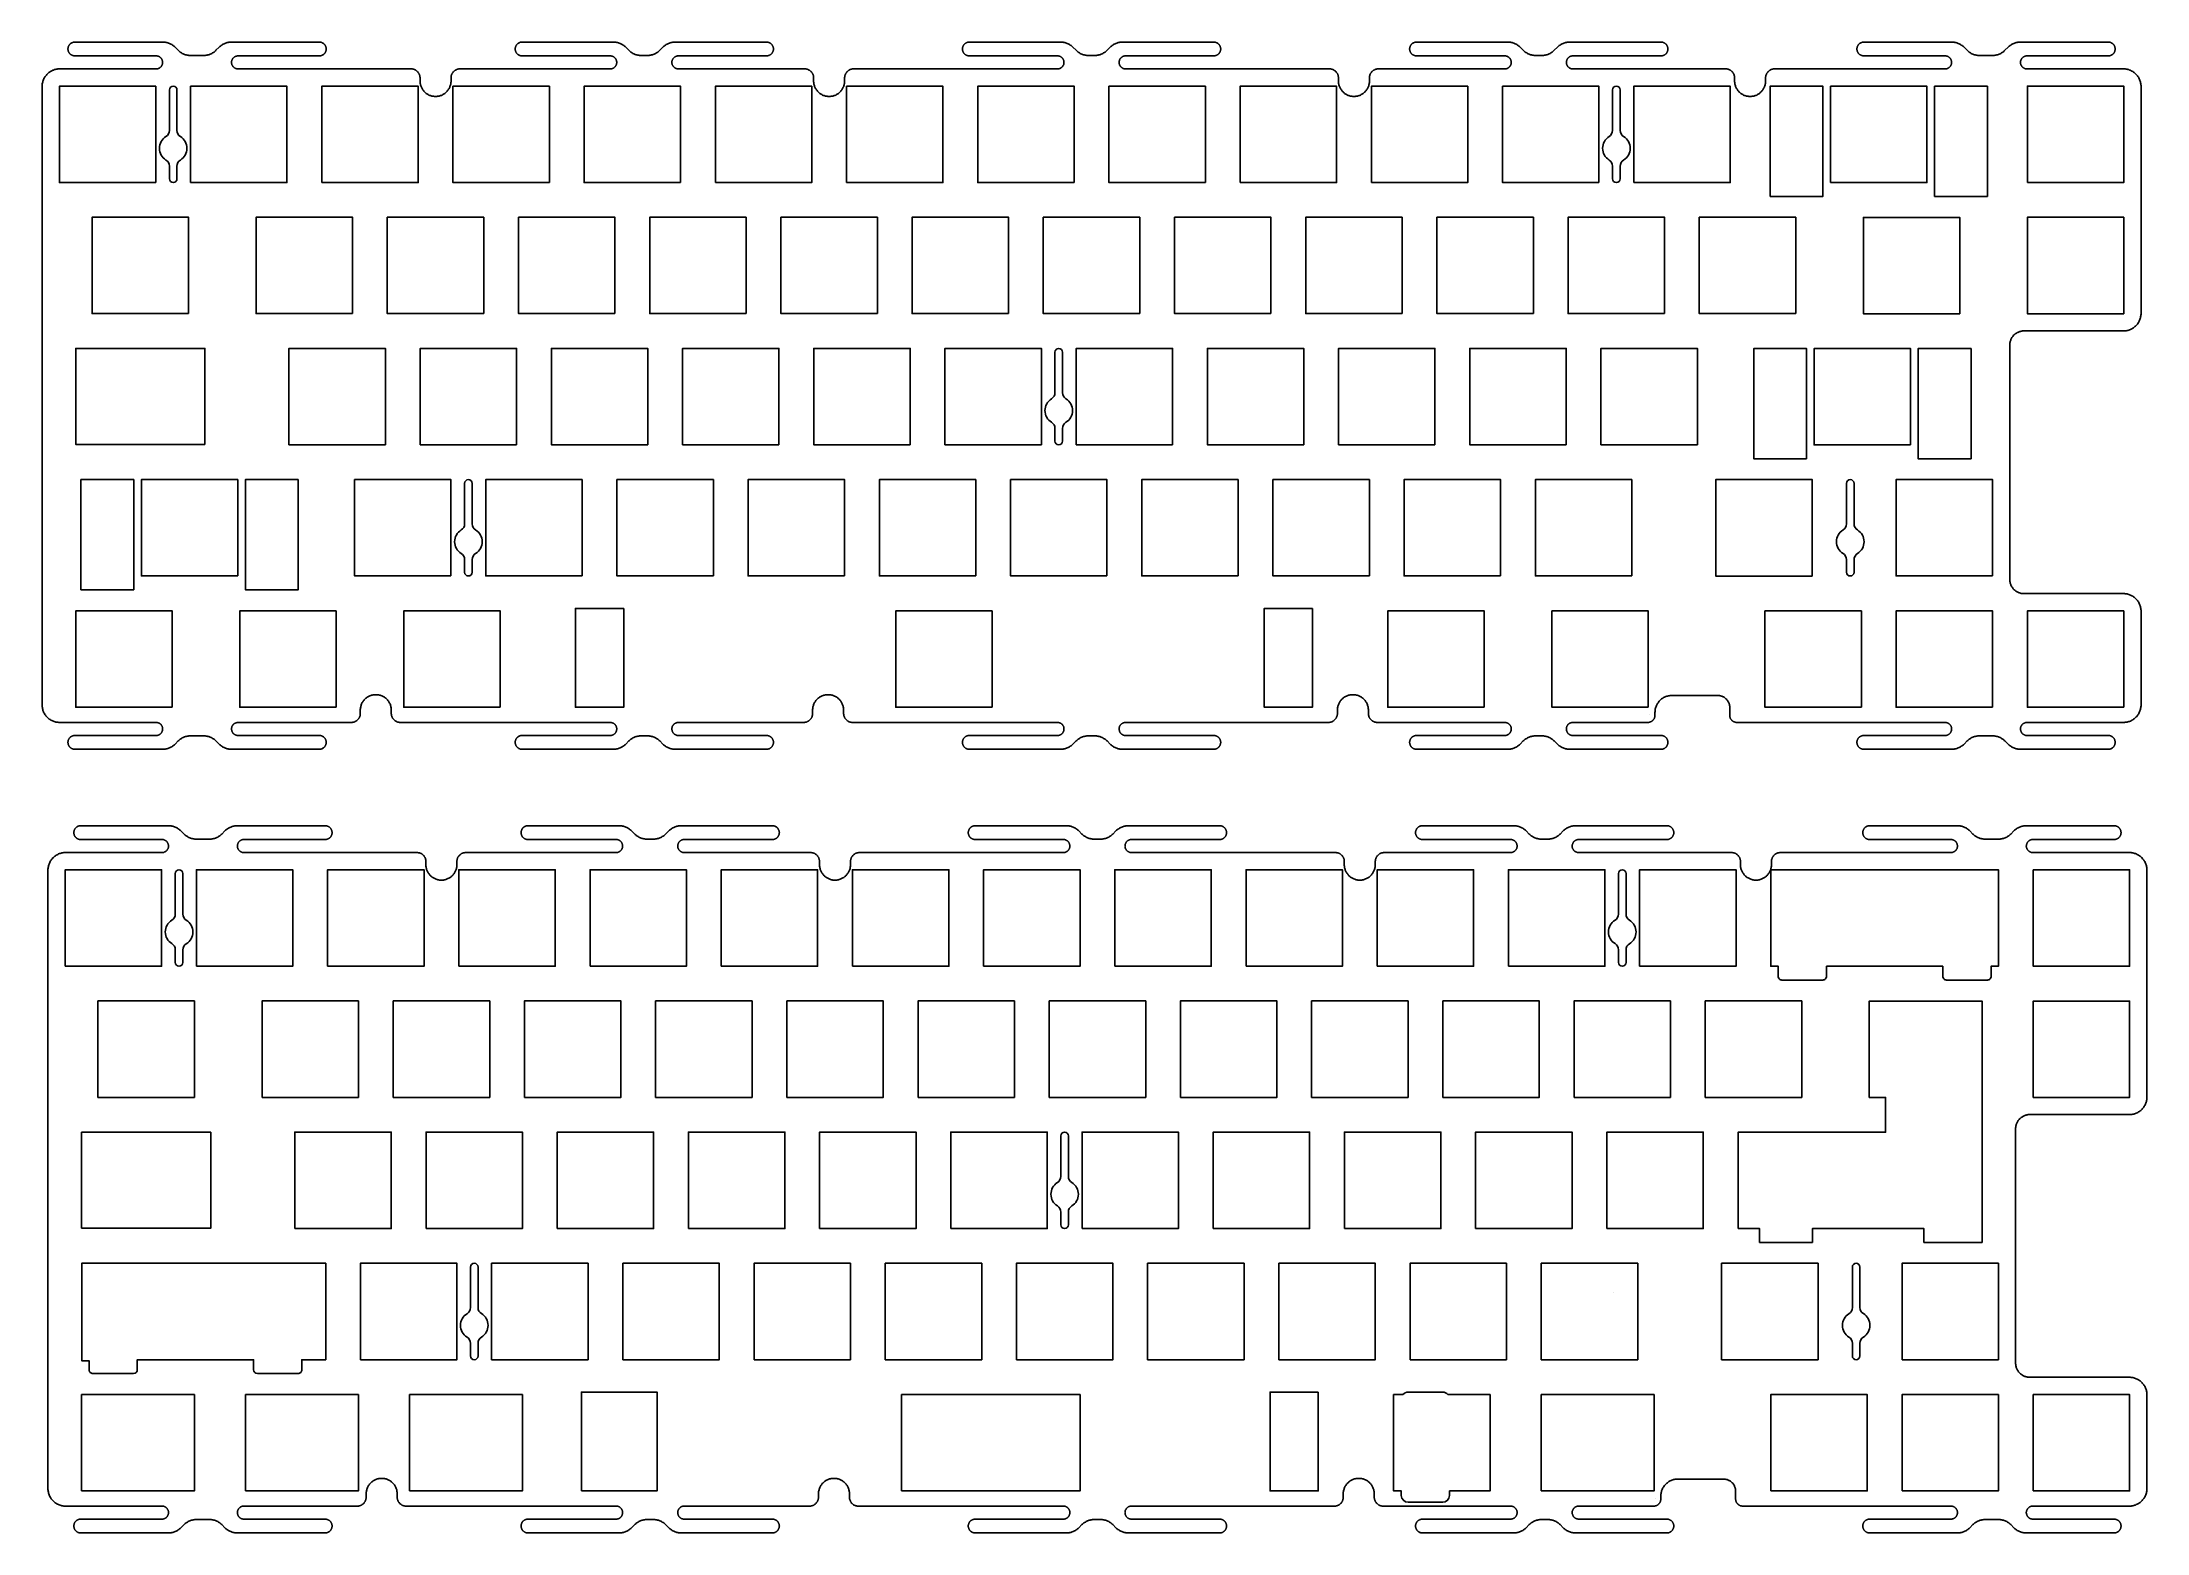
# Model space of a CAD drawing. Header units: millimetres. Extents: x -159 to 146, y -125 to 91.
import ezdxf

# ---------------------------------------------------------------- set-up
doc = ezdxf.new("R2010")
doc.units = ezdxf.units.MM
doc.header["$MEASUREMENT"] = 0
doc.layers.add('Ä¬ÈÏÖµ', color=7, linetype='Continuous', true_color=0x000000)

msp = doc.modelspace()

# ---------------------------------------------------------------- linework, layer by layer
at = {"layer": 'Ä¬ÈÏÖµ', "color": 7, "true_color": 0xffffff}
for p, q in [((74.28, -6.49), (74.28, -6.49)), ((69.06, -90.33, 5.1), (69.06, -90.33)), ((75.13, -120.3), (75.13, -120.3))]:
    msp.add_line(p, q, dxfattribs=at)
at = {"layer": 'Ä¬ÈÏÖµ', "color": 7, "true_color": 0xffffff, "elevation": 0}
msp.add_lwpolyline([(131.04, 87.31, -0.000163), (131.04, 87.31), (131.04, 87.31)], format="xyb", dxfattribs=at)
at = {"layer": 'Ä¬ÈÏÖµ', "color": 7, "true_color": 0xffffff}
for points in [[(-142.65, 70.8), (-156.65, 70.8), (-156.65, 84.8), (-142.65, 84.8)], [(-137.6, 70.8), (-137.6, 84.8), (-123.6, 84.8), (-123.6, 70.8)], [(-118.55, 70.8), (-118.55, 84.8), (-104.55, 84.8), (-104.55, 70.8)], [(-85.5, 70.8), (-99.5, 70.8), (-99.5, 84.8), (-85.5, 84.8)], [(-66.45, 70.8), (-80.45, 70.8), (-80.45, 84.8), (-66.45, 84.8)], [(-61.4, 70.8), (-61.4, 84.8), (-47.4, 84.8), (-47.4, 70.8)], [(-42.35, 70.8), (-42.35, 84.8), (-28.35, 84.8), (-28.35, 70.8)], [(-9.3, 70.8), (-23.3, 70.8), (-23.3, 84.8), (-9.3, 84.8)], [(9.75, 70.8), (-4.25, 70.8), (-4.25, 84.8), (9.75, 84.8)], [(14.8, 70.8), (14.8, 84.8), (28.8, 84.8), (28.8, 70.8)], [(33.85, 70.8), (33.85, 84.8), (47.85, 84.8), (47.85, 70.8)], [(66.9, 70.8), (52.9, 70.8), (52.9, 84.8), (66.9, 84.8)], [(71.95, 70.8), (71.95, 84.8), (85.95, 84.8), (85.95, 70.8)], [(91.75, 68.8), (91.75, 84.8), (99.42, 84.8), (99.42, 68.8)], [(100.52, 70.8), (100.52, 84.8), (114.52, 84.8), (114.52, 70.8)], [(123.3, 84.8), (123.3, 68.8), (115.62, 68.8), (115.62, 84.8)], [(129.1, 70.81), (129.1, 84.81), (143.1, 84.81), (143.1, 70.81)], [(-137.89, 51.77), (-151.89, 51.77), (-151.89, 65.77), (-137.89, 65.77)], [(-114.08, 51.77), (-128.08, 51.77), (-128.08, 65.77), (-114.08, 65.77)], [(-95.03, 51.77), (-109.03, 51.77), (-109.03, 65.77), (-95.03, 65.77)], [(-75.98, 51.77), (-89.98, 51.77), (-89.98, 65.77), (-75.98, 65.77)], [(-56.93, 51.77), (-70.93, 51.77), (-70.93, 65.77), (-56.93, 65.77)], [(-37.88, 51.77), (-51.88, 51.77), (-51.88, 65.77), (-37.88, 65.77)], [(-18.83, 51.77), (-32.83, 51.77), (-32.83, 65.77), (-18.83, 65.77)], [(0.22, 51.77), (-13.78, 51.77), (-13.78, 65.77), (0.22, 65.77)], [(19.27, 51.77), (5.27, 51.77), (5.27, 65.77), (19.27, 65.77)], [(38.32, 51.77), (24.32, 51.77), (24.32, 65.77), (38.32, 65.77)], [(57.37, 51.77), (43.37, 51.77), (43.37, 65.77), (57.37, 65.77)], [(76.42, 51.77), (62.42, 51.77), (62.42, 65.77), (76.42, 65.77)], [(95.47, 51.77), (81.47, 51.77), (81.47, 65.77), (95.47, 65.77)], [(119.29, 51.75), (105.29, 51.75), (105.29, 65.75), (119.29, 65.75)], [(129.1, 51.76), (129.1, 65.76), (143.1, 65.76), (143.1, 51.76)], [(143.1, 51.76), (129.1, 51.76), (129.1, 65.76), (143.1, 65.76)], [(-135.51, 32.77), (-154.28, 32.77), (-154.28, 46.72), (-135.51, 46.72)], [(-109.31, 32.72), (-123.31, 32.72), (-123.31, 46.72), (-109.31, 46.72)], [(-90.26, 32.72), (-104.26, 32.72), (-104.26, 46.72), (-90.26, 46.72)], [(-71.21, 32.72), (-85.21, 32.72), (-85.21, 46.72), (-71.21, 46.72)], [(-52.16, 32.72), (-66.16, 32.72), (-66.16, 46.72), (-52.16, 46.72)], [(-33.11, 32.72), (-47.11, 32.72), (-47.11, 46.72), (-33.11, 46.72)], [(-14.06, 32.72), (-28.06, 32.72), (-28.06, 46.72), (-14.06, 46.72)], [(4.99, 32.72), (-9.01, 32.72), (-9.01, 46.72), (4.99, 46.72)], [(24.04, 32.72), (10.04, 32.72), (10.04, 46.72), (24.04, 46.72)], [(43.09, 32.72), (29.09, 32.72), (29.09, 46.72), (43.09, 46.72)], [(62.14, 32.72), (48.14, 32.72), (48.14, 46.72), (62.14, 46.72)], [(81.19, 32.72), (67.19, 32.72), (67.19, 46.72), (81.19, 46.72)], [(97.04, 30.7), (89.37, 30.7), (89.37, 46.7), (97.04, 46.7)], [(112.14, 32.7), (98.14, 32.7), (98.14, 46.7), (112.14, 46.7)], [(120.92, 46.7), (120.92, 30.7), (113.24, 30.7), (113.24, 46.7)], [(-145.84, 11.67), (-153.51, 11.67), (-153.51, 27.67), (-145.84, 27.67)], [(-130.74, 13.67), (-144.74, 13.67), (-144.74, 27.67), (-130.74, 27.67)], [(-121.96, 27.67), (-121.96, 11.67), (-129.64, 11.67), (-129.64, 27.67)], [(-99.79, 13.67), (-113.79, 13.67), (-113.79, 27.67), (-99.79, 27.67)], [(-80.74, 13.67), (-94.74, 13.67), (-94.74, 27.67), (-80.74, 27.67)], [(-61.69, 13.67), (-75.69, 13.67), (-75.69, 27.67), (-61.69, 27.67)], [(-42.64, 13.67), (-56.64, 13.67), (-56.64, 27.67), (-42.64, 27.67)], [(-23.59, 13.67), (-37.59, 13.67), (-37.59, 27.67), (-23.59, 27.67)], [(-4.54, 13.67), (-18.54, 13.67), (-18.54, 27.67), (-4.54, 27.67)], [(14.51, 13.67), (0.51, 13.67), (0.51, 27.67), (14.51, 27.67)], [(33.56, 13.67), (19.56, 13.67), (19.56, 27.67), (33.56, 27.67)], [(52.61, 13.67), (38.61, 13.67), (38.61, 27.67), (52.61, 27.67)], [(71.66, 13.67), (57.66, 13.67), (57.66, 27.67), (71.66, 27.67)], [(97.86, 13.66), (83.86, 13.66), (83.86, 27.66), (97.86, 27.66)], [(124.05, 13.67), (110.05, 13.67), (110.05, 27.67), (124.05, 27.67)], [(-140.27, -5.4), (-154.27, -5.4), (-154.27, 8.6), (-140.27, 8.6)], [(-116.46, -5.4), (-130.46, -5.4), (-130.46, 8.6), (-116.46, 8.6)], [(-92.64, -5.39), (-106.64, -5.39), (-106.64, 8.61), (-92.64, 8.61)], [(-74.71, 8.96), (-74.71, -5.4), (-81.71, -5.4), (-81.71, 8.96)], [(-21.21, -5.4), (-35.21, -5.4), (-35.21, 8.6), (-21.21, 8.6)], [(25.29, 8.96), (25.29, -5.4), (18.29, -5.4), (18.29, 8.96)], [(50.23, -5.39), (36.23, -5.39), (36.23, 8.61), (50.23, 8.61)], [(74.06, -5.39), (60.06, -5.39), (60.06, 8.61), (74.06, 8.61)], [(105, -5.39), (91, -5.39), (91, 8.61), (105, 8.61)], [(124.05, -5.39), (110.05, -5.39), (110.05, 8.61), (124.05, 8.61)], [(143.1, -5.39), (129.1, -5.39), (129.1, 8.61), (143.1, 8.61)], [(-155.8, -43), (-141.8, -43), (-141.8, -29), (-155.8, -29)], [(-136.75, -43), (-122.75, -43), (-122.75, -29), (-136.75, -29)], [(-117.7, -43), (-103.7, -43), (-103.7, -29), (-117.7, -29)], [(-98.65, -43), (-84.65, -43), (-84.65, -29), (-98.65, -29)], [(-79.6, -43), (-65.6, -43), (-65.6, -29), (-79.6, -29)], [(-60.55, -43), (-46.55, -43), (-46.55, -29), (-60.55, -29)], [(-41.5, -43), (-27.5, -43), (-27.5, -29), (-41.5, -29)], [(-22.45, -43), (-8.45, -43), (-8.45, -29), (-22.45, -29)], [(-3.4, -43), (10.6, -43), (10.6, -29), (-3.4, -29)], [(15.65, -43), (29.65, -43), (29.65, -29), (15.65, -29)], [(34.7, -43), (48.7, -43), (48.7, -29), (34.7, -29)], [(53.75, -43), (67.75, -43), (67.75, -29), (53.75, -29)], [(72.8, -43), (86.8, -43), (86.8, -29), (72.8, -29)], [(129.95, -29), (143.95, -29), (143.95, -43), (129.95, -43)], [(-151.04, -62.04), (-137.04, -62.04), (-137.04, -48.04), (-151.04, -48.04)], [(-127.22, -62.04), (-113.22, -62.04), (-113.22, -48.04), (-127.22, -48.04)], [(-108.17, -62.04), (-94.17, -62.04), (-94.17, -48.04), (-108.17, -48.04)], [(-89.12, -62.04), (-75.12, -62.04), (-75.12, -48.04), (-89.12, -48.04)], [(-70.07, -62.04), (-56.07, -62.04), (-56.07, -48.04), (-70.07, -48.04)], [(-51.02, -62.04), (-37.02, -62.04), (-37.02, -48.04), (-51.02, -48.04)], [(-31.97, -62.04), (-17.97, -62.04), (-17.97, -48.04), (-31.97, -48.04)], [(-12.92, -62.04), (1.08, -62.04), (1.08, -48.04), (-12.92, -48.04)], [(6.13, -62.04), (20.13, -62.04), (20.13, -48.04), (6.13, -48.04)], [(25.18, -62.04), (39.18, -62.04), (39.18, -48.04), (25.18, -48.04)], [(44.23, -62.04), (58.23, -62.04), (58.23, -48.04), (44.23, -48.04)], [(63.28, -62.04), (77.28, -62.04), (77.28, -48.04), (63.28, -48.04)], [(82.33, -62.04), (96.33, -62.04), (96.33, -48.04), (82.33, -48.04)], [(87.09, -81.11), (87.09, -67.11), (108.52, -67.11), (108.52, -62.05), (106.14, -62.05), (106.14, -48.05), (122.52, -48.05), (122.52, -83.1), (114.09, -83.1), (114.09, -81.1), (97.9, -81.1), (97.9, -83.1), (90.22, -83.1), (90.22, -81.11)], [(129.95, -62.05), (143.95, -62.05), (143.95, -48.05), (129.95, -48.05)], [(-153.42, -81.06), (-134.66, -81.06), (-134.66, -67.11), (-153.42, -67.11)], [(-122.46, -81.09), (-108.46, -81.09), (-108.46, -67.09), (-122.46, -67.09)], [(-103.41, -81.09), (-89.41, -81.09), (-89.41, -67.09), (-103.41, -67.09)], [(-84.36, -81.09), (-70.36, -81.09), (-70.36, -67.09), (-84.36, -67.09)], [(-65.31, -81.09), (-51.31, -81.09), (-51.31, -67.09), (-65.31, -67.09)], [(-46.26, -81.09), (-32.26, -81.09), (-32.26, -67.09), (-46.26, -67.09)], [(-27.21, -81.09), (-13.21, -81.09), (-13.21, -67.09), (-27.21, -67.09)], [(-8.16, -81.09), (5.84, -81.09), (5.84, -67.09), (-8.16, -67.09)], [(10.89, -81.09), (24.89, -81.09), (24.89, -67.09), (10.89, -67.09)], [(29.94, -81.09), (43.94, -81.09), (43.94, -67.09), (29.94, -67.09)], [(48.99, -81.09), (62.99, -81.09), (62.99, -67.09), (48.99, -67.09)], [(68.04, -81.09), (82.04, -81.09), (82.04, -67.09), (68.04, -67.09)], [(-112.93, -100.14), (-98.93, -100.14), (-98.93, -86.14), (-112.93, -86.14)], [(-93.88, -100.14), (-79.88, -100.14), (-79.88, -86.14), (-93.88, -86.14)], [(-74.83, -100.14), (-60.83, -100.14), (-60.83, -86.14), (-74.83, -86.14)], [(-55.78, -100.14), (-41.78, -100.14), (-41.78, -86.14), (-55.78, -86.14)], [(-36.73, -100.14), (-22.73, -100.14), (-22.73, -86.14), (-36.73, -86.14)], [(-17.68, -100.14), (-3.68, -100.14), (-3.68, -86.14), (-17.68, -86.14)], [(1.37, -100.14), (15.37, -100.14), (15.37, -86.14), (1.37, -86.14)], [(20.42, -100.14), (34.42, -100.14), (34.42, -86.14), (20.42, -86.14)], [(39.47, -100.14), (53.47, -100.14), (53.47, -86.14), (39.47, -86.14)], [(58.52, -100.14), (72.52, -100.14), (72.52, -86.14), (58.52, -86.14)], [(84.71, -100.14), (98.71, -100.14), (98.71, -86.14), (84.71, -86.14)], [(110.9, -100.14), (124.9, -100.14), (124.9, -86.14), (110.9, -86.14)], [(-153.42, -119.2), (-137.04, -119.2), (-137.04, -105.2), (-153.42, -105.2)], [(-129.61, -119.2), (-113.22, -119.2), (-113.22, -105.2), (-129.61, -105.2)], [(-105.79, -119.2), (-89.41, -119.2), (-89.41, -105.2), (-105.79, -105.2)], [(-80.86, -119.2), (-80.86, -104.85), (-69.85, -104.85), (-69.85, -119.2)], [(-34.36, -119.2), (-8.45, -119.2), (-8.45, -105.2), (-34.36, -105.2)], [(26.14, -104.85), (26.14, -119.2), (19.14, -119.2), (19.14, -104.85)], [(58.51, -119.2), (74.9, -119.2), (74.9, -105.2), (58.51, -105.2)], [(91.85, -119.2), (105.85, -119.2), (105.85, -105.2), (91.85, -105.2)], [(110.9, -119.2), (124.9, -119.2), (124.9, -105.2), (110.9, -105.2)], [(129.95, -119.2), (143.95, -119.2), (143.95, -105.2), (129.95, -105.2)]]:
    msp.add_lwpolyline(points, close=True, dxfattribs=at)
for points in [[(-140.67, 73.19, 0.259846), (-141.17, 74.08, -0.557323), (-141.17, 77.48, 0.259846), (-140.67, 78.37), (-140.67, 84.25, -1), (-139.57, 84.25), (-139.57, 78.38, 0.260735), (-139.07, 77.48, -0.559508), (-139.07, 74.08, 0.260735), (-139.57, 73.18), (-139.57, 71.35, -1), (-140.67, 71.35)], [(68.87, 73.19, 0.259846), (68.38, 74.08, -0.557323), (68.38, 77.48, 0.259846), (68.87, 78.37), (68.87, 84.25, -1), (69.97, 84.25), (69.97, 78.38, 0.260735), (70.48, 77.48, -0.559508), (70.48, 74.08, 0.260735), (69.97, 73.18), (69.97, 71.35, -1), (68.87, 71.35)], [(-12.09, 35.1, 0.259846), (-12.59, 35.99, -0.557323), (-12.59, 39.4, 0.259846), (-12.09, 40.29), (-12.09, 46.17, -1), (-10.99, 46.17), (-10.99, 40.29, 0.260735), (-10.49, 39.4, -0.559508), (-10.49, 35.99, 0.260735), (-10.99, 35.09), (-10.99, 33.27, -1), (-12.09, 33.27)], [(-97.81, 16.05, 0.259846), (-98.31, 16.94, -0.557323), (-98.31, 20.35, 0.259846), (-97.81, 21.24), (-97.81, 27.12, -1), (-96.71, 27.12), (-96.71, 21.24, 0.260735), (-96.21, 20.35, -0.559508), (-96.21, 16.94, 0.260735), (-96.71, 16.05), (-96.71, 14.22, -1), (-97.81, 14.22)], [(102.84, 16.05, 0.259846), (102.34, 16.94, -0.557323), (102.34, 20.35, 0.259846), (102.84, 21.24), (102.84, 27.12, -1), (103.94, 27.12), (103.94, 21.24, 0.260735), (104.44, 20.35, -0.559508), (104.44, 16.94, 0.260735), (103.94, 16.05), (103.94, 14.22, -1), (102.84, 14.22)], [(-139.82, -40.62, 0.259846), (-140.32, -39.72, -0.557323), (-140.32, -36.32, 0.259846), (-139.82, -35.43), (-139.82, -29.55, -1), (-138.72, -29.55), (-138.72, -35.42, 0.260735), (-138.22, -36.32, -0.559508), (-138.22, -39.73, 0.260735), (-138.72, -40.62), (-138.72, -42.45, -1), (-139.82, -42.45)], [(69.73, -40.62, 0.259846), (69.23, -39.72, -0.557323), (69.23, -36.32, 0.259846), (69.73, -35.43), (69.73, -29.55, -1), (70.83, -29.55), (70.83, -35.42, 0.260735), (71.33, -36.32, -0.559508), (71.33, -39.73, 0.260735), (70.83, -40.62), (70.83, -42.45, -1), (69.73, -42.45)], [(116.81, -44.45), (116.81, -43), (99.94, -43), (99.94, -44.45, -0.414214), (99.39, -45), (93.47, -45, -0.414214), (92.92, -44.45), (92.92, -43.01), (91.85, -43.01), (91.85, -29), (124.9, -29), (124.9, -43), (123.84, -43), (123.84, -44.45, -0.414214), (123.29, -45), (117.36, -45, -0.414214)], [(-11.24, -78.7, 0.259846), (-11.73, -77.81, -0.557323), (-11.73, -74.41, 0.259846), (-11.24, -73.52), (-11.24, -67.64, -1), (-10.14, -67.64), (-10.14, -73.51, 0.260735), (-9.64, -74.41, -0.559508), (-9.64, -77.81, 0.260735), (-10.14, -78.71), (-10.14, -80.54, -1), (-11.24, -80.54)], [(-128.45, -101.59), (-128.45, -100.14), (-129.45, -100.14), (-144.33, -100.14), (-145.33, -100.14), (-145.33, -101.59, -0.414206), (-145.88, -102.14), (-151.79, -102.14, -0.414214), (-152.34, -101.59), (-152.34, -100.3), (-153.41, -100.3), (-153.41, -86.14), (-117.98, -86.14), (-117.98, -100.14), (-121.45, -100.14), (-121.45, -101.59, -0.414214), (-122, -102.14), (-127.9, -102.14, -0.414205)], [(-96.96, -97.75, 0.259846), (-97.46, -96.86, -0.557323), (-97.46, -93.46, 0.259846), (-96.96, -92.57), (-96.96, -86.69, -1), (-95.86, -86.69), (-95.86, -92.56, 0.260735), (-95.36, -93.45, -0.559508), (-95.36, -96.86, 0.260735), (-95.86, -97.76), (-95.86, -99.59, -1), (-96.96, -99.59)], [(103.69, -97.75, 0.259846), (103.19, -96.86, -0.557323), (103.19, -93.46, 0.259846), (103.69, -92.57), (103.69, -86.69, -1), (104.79, -86.69), (104.79, -92.56, 0.260735), (105.29, -93.45, -0.559508), (105.29, -96.86, 0.260735), (104.79, -97.76), (104.79, -99.59, -1), (103.69, -99.59)], [(39.2, -104.85), (44.2, -104.85, -0.219126), (44.96, -105.2), (51.08, -105.2), (51.08, -119.2), (45.2, -119.2), (45.2, -119.85, -0.414206), (44.2, -120.85), (39.2, -120.85, -0.414213), (38.2, -119.85), (38.2, -119.2), (37.08, -119.2), (37.08, -105.2), (38.44, -105.2, -0.219136)]]:
    msp.add_lwpolyline(points, format="xyb", close=True, dxfattribs=at)
for points in [[(62.66, -11.49, 0), (75.91, -11.49, 0), (75.96, -11.49, 0), (76.01, -11.48, 0), (76.06, -11.48, 0), (76.11, -11.47, 0), (76.16, -11.46, 0), (76.21, -11.44, 0), (76.26, -11.42, 0), (76.31, -11.41, 0), (76.36, -11.38, 0), (76.4, -11.36, 0), (76.45, -11.33, 0), (76.49, -11.3, 0), (76.53, -11.27, 0), (76.57, -11.24, 0), (76.61, -11.2, 0), (76.64, -11.17, 0), (76.68, -11.13, 0), (76.71, -11.09, 0), (76.74, -11.05, 0), (76.77, -11, 0), (76.79, -10.96, 0), (76.82, -10.91, 0), (76.84, -10.87, 0), (76.85, -10.82, 0), (76.87, -10.77, 0), (76.88, -10.72, 0), (76.89, -10.67, 0), (76.9, -10.62, 0), (76.91, -10.57, 0), (76.91, -10.51, 0), (76.91, -10.46, 0), (76.91, -10.41, 0), (76.9, -10.36, 0), (76.89, -10.31, 0), (76.88, -10.26, 0), (76.87, -10.21, 0), (76.85, -10.16, 0), (76.84, -10.11, 0), (76.82, -10.06, 0), (76.79, -10.02, 0), (76.77, -9.97, 0), (76.74, -9.93, 0), (76.71, -9.89, 0), (76.68, -9.85, 0), (76.64, -9.81, 0), (76.61, -9.77, 0), (76.57, -9.74, 0), (76.53, -9.7, 0), (76.49, -9.67, 0), (76.45, -9.65, 0), (76.4, -9.62, 0), (76.36, -9.59, 0), (76.31, -9.57, 0), (76.26, -9.55, 0), (76.21, -9.54, 0), (76.16, -9.52, 0), (76.11, -9.51, 0), (76.06, -9.5, 0), (76.01, -9.49, 0), (75.96, -9.49, 0), (75.91, -9.49, 0), (63.11, -9.49, 0), (63.06, -9.49, 0), (63.01, -9.48, 0), (62.96, -9.48, 0), (62.91, -9.47, 0), (62.86, -9.46, 0), (62.81, -9.44, 0), (62.77, -9.43, 0), (62.72, -9.41, 0), (62.68, -9.39, 0), (62.63, -9.36, 0), (62.59, -9.34, 0), (62.55, -9.31, 0), (62.51, -9.28, 0), (62.47, -9.25, 0), (62.44, -9.21, 0), (62.4, -9.18, 0), (62.37, -9.14, 0), (62.34, -9.1, 0), (62.31, -9.06, 0), (62.29, -9.02, 0), (62.26, -8.97, 0), (62.24, -8.93, 0), (62.22, -8.88, 0), (62.21, -8.84, 0), (62.19, -8.79, 0), (62.18, -8.74, 0), (62.17, -8.69, 0), (62.17, -8.64, 0), (62.16, -8.59, 0), (62.16, -8.54, 0), (62.16, -8.49, 0), (62.17, -8.44, 0), (62.17, -8.4, 0), (62.18, -8.35, 0), (62.19, -8.3, 0), (62.21, -8.25, 0), (62.22, -8.2, 0), (62.24, -8.16, 0), (62.26, -8.11, 0), (62.29, -8.07, 0), (62.31, -8.03, 0), (62.34, -7.99, 0), (62.37, -7.95, 0), (62.4, -7.91, 0), (62.44, -7.87, 0), (62.47, -7.84, 0), (62.51, -7.81, 0), (62.55, -7.78, 0), (62.59, -7.75, 0), (62.63, -7.72, 0), (62.68, -7.7, 0), (62.72, -7.68, 0), (62.77, -7.66, 0), (62.81, -7.64, 0), (62.86, -7.63, 0), (62.91, -7.62, 0), (62.96, -7.61, 0), (63.01, -7.6, 0), (63.06, -7.6, 0), (63.11, -7.6, 0), (73.98, -7.6, 0), (74.04, -7.6, 0), (74.09, -7.59, 0), (74.14, -7.59, 0), (74.19, -7.58, 0), (74.25, -7.56, 0), (74.3, -7.55, 0), (74.35, -7.53, 0), (74.4, -7.51, 0), (74.45, -7.49, 0), (74.49, -7.47, 0), (74.54, -7.44, 0), (74.58, -7.41, 0), (74.63, -7.38, 0), (74.67, -7.34, 0), (74.71, -7.31, 0), (74.74, -7.27, 0), (74.78, -7.23, 0), (74.81, -7.19, 0), (74.84, -7.15, 0), (74.87, -7.1, 0), (74.9, -7.06, 0), (74.93, -7.01, 0), (74.95, -6.96, 0), (74.97, -6.91, 0), (74.98, -6.86, 0), (75, -6.81, 0), (75.01, -6.76, 0), (75.02, -6.71, 0), (75.03, -6.65, 0), (75.03, -6.6, 0), (75.03, -6.55, 0), (75.03, -6.13, 0), (75.04, -6.01, 0), (75.05, -5.88, 0), (75.06, -5.76, 0), (75.08, -5.64, 0), (75.11, -5.52, 0), (75.15, -5.4, 0), (75.19, -5.28, 0), (75.23, -5.16, 0), (75.28, -5.05, 0), (75.34, -4.94, 0), (75.4, -4.83, 0), (75.47, -4.73, 0), (75.55, -4.63, 0), (75.62, -4.53, 0), (75.71, -4.44, 0), (75.8, -4.35, 0), (75.89, -4.27, 0), (75.98, -4.19, 0), (76.08, -4.12, 0), (76.19, -4.05, 0), (76.29, -3.99, 0), (76.4, -3.93, 0), (76.52, -3.88, 0), (76.63, -3.83, 0), (76.75, -3.79, 0), (76.87, -3.76, 0), (76.99, -3.73, 0), (77.11, -3.71, 0), (77.24, -3.69, 0), (77.36, -3.68, 0), (77.48, -3.68, 0), (84.14, -3.68, 0), (84.22, -3.68, 0), (84.31, -3.69, 0), (84.4, -3.7, 0), (84.49, -3.72, 0), (84.57, -3.74, 0), (84.66, -3.76, 0), (84.74, -3.79, 0), (84.83, -3.82, 0), (84.91, -3.86, 0), (84.99, -3.9, 0), (85.06, -3.94, 0), (85.14, -3.99, 0), (85.21, -4.05, 0), (85.28, -4.1, 0), (85.34, -4.16, 0), (85.4, -4.22, 0), (85.46, -4.29, 0), (85.52, -4.36, 0), (85.57, -4.43, 0), (85.62, -4.5, 0), (85.67, -4.58, 0), (85.71, -4.66, 0), (85.74, -4.74, 0), (85.78, -4.82, 0), (85.81, -4.91, 0), (85.83, -4.99, 0), (85.85, -5.08, 0), (85.87, -5.16, 0), (85.88, -5.25, 0), (85.88, -5.34, 0), (85.89, -5.43, 0), (85.89, -6.55, 0), (85.89, -6.6, 0), (85.89, -6.65, 0), (85.9, -6.71, 0), (85.91, -6.76, 0), (85.92, -6.81, 0), (85.93, -6.86, 0), (85.95, -6.91, 0), (85.97, -6.96, 0), (85.99, -7.01, 0), (86.02, -7.06, 0), (86.04, -7.1, 0), (86.07, -7.15, 0), (86.11, -7.19, 0), (86.14, -7.23, 0), (86.17, -7.27, 0), (86.21, -7.31, 0), (86.25, -7.34, 0), (86.29, -7.38, 0), (86.34, -7.41, 0), (86.38, -7.44, 0), (86.43, -7.47, 0), (86.47, -7.49, 0), (86.52, -7.51, 0), (86.57, -7.53, 0), (86.62, -7.55, 0), (86.67, -7.56, 0), (86.72, -7.58, 0), (86.78, -7.59, 0), (86.83, -7.59, 0), (86.88, -7.6, 0), (86.94, -7.6, 0), (117.16, -7.6, 0), (117.21, -7.6, 0), (117.26, -7.6, 0), (117.3, -7.61, 0), (117.35, -7.62, 0), (117.4, -7.63, 0), (117.45, -7.64, 0), (117.5, -7.66, 0), (117.54, -7.68, 0), (117.59, -7.7, 0), (117.63, -7.72, 0), (117.67, -7.75, 0), (117.71, -7.78, 0), (117.75, -7.81, 0), (117.79, -7.84, 0), (117.82, -7.88, 0), (117.86, -7.91, 0), (117.89, -7.95, 0), (117.92, -7.99, 0), (117.95, -8.03, 0), (117.98, -8.07, 0), (118, -8.11, 0), (118.02, -8.16, 0), (118.04, -8.2, 0), (118.06, -8.25, 0), (118.07, -8.3, 0), (118.08, -8.35, 0), (118.09, -8.4, 0), (118.1, -8.44, 0), (118.1, -8.49, 0), (118.1, -8.54, 0), (118.1, -8.59, 0), (118.1, -8.64, 0), (118.09, -8.69, 0), (118.08, -8.74, 0), (118.07, -8.79, 0), (118.05, -8.84, 0), (118.04, -8.88, 0), (118.02, -8.93, 0), (118, -8.97, 0), (117.97, -9.02, 0), (117.95, -9.06, 0), (117.92, -9.1, 0), (117.89, -9.14, 0), (117.86, -9.18, 0), (117.82, -9.21, 0), (117.79, -9.25, 0), (117.75, -9.28, 0), (117.71, -9.31, 0), (117.67, -9.34, 0), (117.63, -9.36, 0), (117.58, -9.39, 0), (117.54, -9.41, 0), (117.49, -9.43, 0), (117.45, -9.44, 0), (117.4, -9.46, 0), (117.35, -9.47, 0), (117.3, -9.48, 0), (117.25, -9.48, 0), (117.21, -9.49, 0), (117.16, -9.49, 0), (105.35, -9.49, 0), (105.3, -9.49, 0), (105.25, -9.49, 0), (105.2, -9.5, 0), (105.15, -9.51, 0), (105.1, -9.52, 0), (105.05, -9.54, 0), (105, -9.55, 0), (104.95, -9.57, 0), (104.9, -9.59, 0), (104.86, -9.62, 0), (104.82, -9.65, 0), (104.77, -9.67, 0), (104.73, -9.7, 0), (104.69, -9.74, 0), (104.65, -9.77, 0), (104.62, -9.81, 0), (104.58, -9.85, 0), (104.55, -9.89, 0), (104.52, -9.93, 0), (104.49, -9.97, 0), (104.47, -10.02, 0), (104.45, -10.06, 0), (104.43, -10.11, 0), (104.41, -10.16, 0), (104.39, -10.21, 0), (104.38, -10.26, 0), (104.37, -10.31, 0), (104.36, -10.36, 0), (104.36, -10.41, 0), (104.35, -10.46, 0), (104.35, -10.51, 0), (104.36, -10.57, 0), (104.36, -10.62, 0), (104.37, -10.67, 0), (104.38, -10.72, 0), (104.39, -10.77, 0), (104.41, -10.82, 0), (104.43, -10.87, 0), (104.45, -10.91, 0), (104.47, -10.96, 0), (104.49, -11, 0), (104.52, -11.05, 0), (104.55, -11.09, 0), (104.58, -11.13, 0), (104.62, -11.17, 0), (104.65, -11.2, 0), (104.69, -11.24, 0), (104.73, -11.27, 0), (104.77, -11.3, 0), (104.82, -11.33, 0), (104.86, -11.36, 0), (104.9, -11.38, 0), (104.95, -11.41, 0), (105, -11.42, 0), (105.05, -11.44, 0), (105.1, -11.46, 0), (105.15, -11.47, 0), (105.2, -11.48, 0), (105.25, -11.48, 0), (105.3, -11.49, 0), (105.35, -11.49, 0), (118.1, -11.49, 0), (118.22, -11.49, 0), (118.35, -11.48, 0), (118.47, -11.46, 0), (118.59, -11.44, 0), (118.72, -11.41, 0), (118.84, -11.38, 0), (118.96, -11.34, 0), (119.07, -11.29, 0), (119.19, -11.24, 0), (119.3, -11.19, 0), (119.41, -11.13, 0), (119.51, -11.06, 0), (119.62, -10.99, 0), (119.71, -10.91, 0), (119.81, -10.83, 0), (119.9, -10.74, 0), (120.35, -10.29, 0), (120.44, -10.2, 0), (120.54, -10.12, 0), (120.64, -10.04, 0), (120.74, -9.97, 0), (120.84, -9.91, 0), (120.95, -9.84, 0), (121.06, -9.79, 0), (121.18, -9.74, 0), (121.3, -9.69, 0), (121.41, -9.65, 0), (121.53, -9.62, 0), (121.66, -9.59, 0), (121.78, -9.57, 0), (121.9, -9.56, 0), (122.03, -9.55, 0), (122.15, -9.54, 0), (124.04, -9.54, 0), (124.17, -9.55, 0), (124.29, -9.56, 0), (124.42, -9.57, 0), (124.54, -9.59, 0), (124.66, -9.62, 0), (124.78, -9.65, 0), (124.9, -9.69, 0), (125.02, -9.74, 0), (125.13, -9.79, 0), (125.24, -9.84, 0), (125.35, -9.91, 0), (125.46, -9.97, 0), (125.56, -10.04, 0), (125.66, -10.12, 0), (125.75, -10.2, 0), (125.84, -10.29, 0), (126.3, -10.74, 0), (126.39, -10.83, 0), (126.48, -10.91, 0), (126.58, -10.99, 0), (126.68, -11.06, 0), (126.79, -11.13, 0), (126.9, -11.19, 0), (127.01, -11.24, 0), (127.12, -11.29, 0), (127.24, -11.34, 0), (127.36, -11.38, 0), (127.48, -11.41, 0), (127.6, -11.44, 0), (127.73, -11.46, 0), (127.85, -11.48, 0), (127.97, -11.49, 0), (128.1, -11.49, 0), (140.85, -11.49, 0), (140.9, -11.49, 0), (140.95, -11.48, 0), (141.01, -11.48, 0), (141.06, -11.47, 0), (141.11, -11.46, 0), (141.16, -11.44, 0), (141.2, -11.42, 0), (141.25, -11.41, 0), (141.3, -11.38, 0), (141.34, -11.36, 0), (141.39, -11.33, 0), (141.43, -11.3, 0), (141.47, -11.27, 0), (141.51, -11.24, 0), (141.55, -11.2, 0), (141.59, -11.17, 0), (141.62, -11.13, 0), (141.65, -11.09, 0), (141.68, -11.05, 0), (141.71, -11, 0), (141.73, -10.96, 0), (141.76, -10.91, 0), (141.78, -10.87, 0), (141.8, -10.82, 0), (141.81, -10.77, 0), (141.82, -10.72, 0), (141.84, -10.67, 0), (141.84, -10.62, 0), (141.85, -10.57, 0), (141.85, -10.51, 0), (141.85, -10.46, 0), (141.85, -10.41, 0), (141.84, -10.36, 0), (141.84, -10.31, 0), (141.82, -10.26, 0), (141.81, -10.21, 0), (141.8, -10.16, 0), (141.78, -10.11, 0), (141.76, -10.06, 0), (141.73, -10.02, 0), (141.71, -9.97, 0), (141.68, -9.93, 0), (141.65, -9.89, 0), (141.62, -9.85, 0), (141.59, -9.81, 0), (141.55, -9.77, 0), (141.51, -9.74, 0), (141.47, -9.7, 0), (141.43, -9.67, 0), (141.39, -9.65, 0), (141.34, -9.62, 0), (141.3, -9.59, 0), (141.25, -9.57, 0), (141.2, -9.55, 0), (141.16, -9.54, 0), (141.11, -9.52, 0), (141.06, -9.51, 0), (141.01, -9.5, 0), (140.95, -9.49, 0), (140.9, -9.49, 0), (140.85, -9.49, 0), (129.05, -9.49, 0), (129, -9.49, 0), (128.95, -9.48, 0), (128.9, -9.48, 0), (128.85, -9.47, 0), (128.8, -9.46, 0), (128.75, -9.44, 0), (128.71, -9.43, 0), (128.66, -9.41, 0), (128.62, -9.39, 0), (128.57, -9.36, 0), (128.53, -9.34, 0), (128.49, -9.31, 0), (128.45, -9.28, 0), (128.41, -9.25, 0), (128.38, -9.21, 0), (128.34, -9.18, 0), (128.31, -9.14, 0), (128.28, -9.1, 0), (128.25, -9.06, 0), (128.23, -9.02, 0), (128.2, -8.97, 0), (128.18, -8.93, 0), (128.16, -8.88, 0), (128.15, -8.84, 0), (128.13, -8.79, 0), (128.12, -8.74, 0), (128.11, -8.69, 0), (128.11, -8.64, 0), (128.1, -8.59, 0), (128.1, -8.54, 0), (128.1, -8.49, 0), (128.11, -8.44, 0), (128.11, -8.4, 0), (128.12, -8.35, 0), (128.13, -8.3, 0), (128.15, -8.25, 0), (128.16, -8.2, 0), (128.18, -8.16, 0), (128.2, -8.11, 0), (128.23, -8.07, 0), (128.25, -8.03, 0), (128.28, -7.99, 0), (128.31, -7.95, 0), (128.34, -7.91, 0), (128.38, -7.88, 0), (128.41, -7.84, 0), (128.45, -7.81, 0), (128.49, -7.78, 0), (128.53, -7.75, 0), (128.57, -7.72, 0), (128.62, -7.7, 0), (128.66, -7.68, 0), (128.71, -7.66, 0), (128.75, -7.64, 0), (128.8, -7.63, 0), (128.85, -7.62, 0), (128.9, -7.61, 0), (128.95, -7.6, 0), (129, -7.6, 0), (129.05, -7.6, 0), (143.06, -7.6, 0), (143.18, -7.59, 0), (143.31, -7.58, 0), (143.44, -7.57, 0), (143.57, -7.55, 0), (143.69, -7.52, 0), (143.82, -7.48, 0), (143.94, -7.44, 0), (144.06, -7.39, 0), (144.18, -7.34, 0), (144.29, -7.28, 0), (144.4, -7.21, 0), (144.51, -7.14, 0), (144.62, -7.06, 0), (144.72, -6.98, 0), (144.81, -6.9, 0), (144.9, -6.8, 0), (144.99, -6.71, 0), (145.07, -6.61, 0), (145.15, -6.5, 0), (145.22, -6.4, 0), (145.28, -6.28, 0), (145.34, -6.17, 0), (145.4, -6.05, 0), (145.45, -5.93, 0), (145.49, -5.81, 0), (145.52, -5.69, 0), (145.55, -5.56, 0), (145.58, -5.43, 0), (145.59, -5.31, 0), (145.6, -5.18, 0), (145.61, -5.05, 0), (145.61, 8.56, 0), (145.6, 8.69, 0), (145.59, 8.82, 0), (145.58, 8.95, 0), (145.55, 9.08, 0), (145.52, 9.2, 0), (145.49, 9.33, 0), (145.45, 9.45, 0), (145.4, 9.57, 0), (145.34, 9.69, 0), (145.28, 9.8, 0), (145.22, 9.91, 0), (145.15, 10.02, 0), (145.07, 10.12, 0), (144.99, 10.22, 0), (144.9, 10.32, 0), (144.81, 10.41, 0), (144.72, 10.5, 0), (144.62, 10.58, 0), (144.51, 10.66, 0), (144.4, 10.73, 0), (144.29, 10.79, 0), (144.18, 10.85, 0), (144.06, 10.91, 0), (143.94, 10.95, 0), (143.82, 11, 0), (143.69, 11.03, 0), (143.57, 11.06, 0), (143.44, 11.08, 0), (143.31, 11.1, 0), (143.18, 11.11, 0), (143.06, 11.11, 0), (128.6, 11.11, 0), (128.49, 11.12, 0), (128.39, 11.12, 0), (128.29, 11.14, 0), (128.19, 11.15, 0), (128.08, 11.18, 0), (127.98, 11.21, 0), (127.89, 11.24, 0), (127.79, 11.28, 0), (127.7, 11.32, 0), (127.6, 11.37, 0), (127.51, 11.42, 0), (127.43, 11.48, 0), (127.34, 11.54, 0), (127.26, 11.61, 0), (127.19, 11.68, 0), (127.11, 11.75, 0), (127.04, 11.83, 0), (126.98, 11.91, 0), (126.92, 11.99, 0), (126.86, 12.08, 0), (126.81, 12.17, 0), (126.76, 12.26, 0), (126.71, 12.35, 0), (126.68, 12.45, 0), (126.64, 12.55, 0), (126.61, 12.65, 0), (126.59, 12.75, 0), (126.57, 12.85, 0), (126.56, 12.96, 0), (126.55, 13.06, 0), (126.55, 13.16, 0), (126.55, 47.21, 0), (126.55, 47.32, 0), (126.56, 47.42, 0), (126.57, 47.52, 0), (126.59, 47.63, 0), (126.61, 47.73, 0), (126.64, 47.83, 0), (126.68, 47.92, 0), (126.71, 48.02, 0), (126.76, 48.12, 0), (126.81, 48.21, 0), (126.86, 48.3, 0), (126.92, 48.38, 0), (126.98, 48.47, 0), (127.04, 48.55, 0), (127.11, 48.63, 0), (127.19, 48.7, 0), (127.26, 48.77, 0), (127.34, 48.83, 0), (127.43, 48.9, 0), (127.51, 48.95, 0), (127.6, 49.01, 0), (127.7, 49.05, 0), (127.79, 49.1, 0), (127.89, 49.14, 0), (127.98, 49.17, 0), (128.08, 49.2, 0), (128.19, 49.22, 0), (128.29, 49.24, 0), (128.39, 49.25, 0), (128.49, 49.26, 0), (128.6, 49.26, 0), (143.06, 49.26, 0), (143.18, 49.27, 0), (143.31, 49.28, 0), (143.44, 49.29, 0), (143.57, 49.31, 0), (143.69, 49.34, 0), (143.82, 49.38, 0), (143.94, 49.42, 0), (144.06, 49.47, 0), (144.18, 49.52, 0), (144.29, 49.58, 0), (144.4, 49.65, 0), (144.51, 49.72, 0), (144.62, 49.8, 0), (144.72, 49.88, 0), (144.81, 49.96, 0), (144.9, 50.06, 0), (144.99, 50.15, 0), (145.07, 50.25, 0), (145.15, 50.36, 0), (145.22, 50.46, 0), (145.28, 50.58, 0), (145.34, 50.69, 0), (145.4, 50.81, 0), (145.45, 50.93, 0), (145.49, 51.05, 0), (145.52, 51.17, 0), (145.55, 51.3, 0), (145.58, 51.43, 0), (145.59, 51.55, 0), (145.6, 51.68, 0), (145.61, 51.81, 0), (145.61, 84.76, 0), (145.6, 84.89, 0), (145.59, 85.02, 0), (145.58, 85.15, 0), (145.55, 85.28, 0), (145.52, 85.4, 0), (145.49, 85.53, 0), (145.45, 85.65, 0), (145.4, 85.77, 0), (145.34, 85.89, 0), (145.28, 86, 0), (145.22, 86.11, 0), (145.15, 86.22, 0), (145.07, 86.32, 0), (144.99, 86.42, 0), (144.9, 86.52, 0), (144.81, 86.61, 0), (144.72, 86.7, 0), (144.62, 86.78, 0), (144.51, 86.86, 0), (144.4, 86.93, 0), (144.29, 86.99, 0), (144.18, 87.05, 0), (144.06, 87.11, 0), (143.94, 87.15, 0), (143.82, 87.2, 0), (143.69, 87.23, 0), (143.57, 87.26, 0), (143.44, 87.28, 0), (143.31, 87.3, 0), (143.18, 87.31, 0), (143.06, 87.31, 0), (129.05, 87.31, 0), (129, 87.31, 0), (128.95, 87.32, 0), (128.9, 87.32, 0), (128.85, 87.33, 0), (128.8, 87.34, 0), (128.75, 87.36, 0), (128.71, 87.38, 0), (128.66, 87.39, 0), (128.62, 87.42, 0), (128.57, 87.44, 0), (128.53, 87.47, 0), (128.49, 87.49, 0), (128.45, 87.52, 0), (128.41, 87.56, 0), (128.38, 87.59, 0), (128.34, 87.63, 0), (128.31, 87.66, 0), (128.28, 87.7, 0), (128.25, 87.74, 0), (128.23, 87.79, 0), (128.2, 87.83, 0), (128.18, 87.87, 0), (128.16, 87.92, 0), (128.15, 87.97, 0), (128.13, 88.01, 0), (128.12, 88.06, 0), (128.11, 88.11, 0), (128.11, 88.16, 0), (128.1, 88.21, 0), (128.1, 88.26, 0), (128.1, 88.31, 0), (128.11, 88.36, 0), (128.11, 88.41, 0), (128.12, 88.46, 0), (128.13, 88.5, 0), (128.15, 88.55, 0), (128.16, 88.6, 0), (128.18, 88.64, 0), (128.2, 88.69, 0), (128.23, 88.73, 0), (128.25, 88.77, 0), (128.28, 88.81, 0), (128.31, 88.85, 0), (128.34, 88.89, 0), (128.38, 88.93, 0), (128.41, 88.96, 0), (128.45, 88.99, 0), (128.49, 89.02, 0), (128.53, 89.05, 0), (128.57, 89.08, 0), (128.62, 89.1, 0), (128.66, 89.12, 0), (128.71, 89.14, 0), (128.75, 89.16, 0), (128.8, 89.17, 0), (128.85, 89.18, 0), (128.9, 89.19, 0), (128.95, 89.2, 0), (129, 89.2, 0), (129.05, 89.2, 0), (140.85, 89.2, 0), (140.9, 89.21, 0), (140.95, 89.21, 0), (141.01, 89.22, 0), (141.06, 89.23, 0), (141.11, 89.24, 0), (141.16, 89.25, 0), (141.2, 89.27, 0), (141.25, 89.29, 0), (141.3, 89.31, 0), (141.34, 89.33, 0), (141.39, 89.36, 0), (141.43, 89.39, 0), (141.47, 89.42, 0), (141.51, 89.45, 0), (141.55, 89.49, 0), (141.59, 89.52, 0), (141.62, 89.56, 0), (141.65, 89.6, 0), (141.68, 89.65, 0), (141.71, 89.69, 0), (141.73, 89.73, 0), (141.76, 89.78, 0), (141.78, 89.83, 0), (141.8, 89.88, 0), (141.81, 89.92, 0), (141.82, 89.97, 0), (141.84, 90.02, 0), (141.84, 90.08, 0), (141.85, 90.13, 0), (141.85, 90.18, 0), (141.85, 90.23, 0), (141.85, 90.28, 0), (141.84, 90.33, 0), (141.84, 90.38, 0), (141.82, 90.43, 0), (141.81, 90.48, 0), (141.8, 90.53, 0), (141.78, 90.58, 0), (141.76, 90.63, 0), (141.73, 90.67, 0), (141.71, 90.72, 0), (141.68, 90.76, 0), (141.65, 90.8, 0), (141.62, 90.84, 0), (141.59, 90.88, 0), (141.55, 90.92, 0), (141.51, 90.96, 0), (141.47, 90.99, 0), (141.43, 91.02, 0), (141.39, 91.05, 0), (141.34, 91.07, 0), (141.3, 91.1, 0), (141.25, 91.12, 0), (141.2, 91.14, 0), (141.16, 91.16, 0), (141.11, 91.17, 0), (141.06, 91.18, 0), (141.01, 91.19, 0), (140.95, 91.2, 0), (140.9, 91.2, 0), (140.85, 91.2, 0), (128.1, 91.2, 0), (127.97, 91.2, 0), (127.85, 91.19, 0), (127.73, 91.18, 0), (127.6, 91.15, 0), (127.48, 91.13, 0), (127.36, 91.09, 0), (127.24, 91.05, 0), (127.12, 91.01, 0), (127.01, 90.96, 0), (126.9, 90.9, 0), (126.79, 90.84, 0), (126.68, 90.77, 0), (126.58, 90.7, 0), (126.48, 90.63, 0), (126.39, 90.54, 0), (126.3, 90.46, 0), (125.84, 90.01, 0), (125.75, 89.92, 0), (125.66, 89.84, 0), (125.56, 89.76, 0), (125.46, 89.69, 0), (125.35, 89.62, 0), (125.24, 89.56, 0), (125.13, 89.5, 0), (125.02, 89.45, 0), (124.9, 89.41, 0), (124.78, 89.37, 0), (124.66, 89.33, 0), (124.54, 89.31, 0), (124.42, 89.29, 0), (124.29, 89.27, 0), (124.17, 89.26, 0), (124.04, 89.26, 0), (122.15, 89.26, 0), (122.03, 89.26, 0), (121.9, 89.27, 0), (121.78, 89.29, 0), (121.66, 89.31, 0), (121.53, 89.33, 0), (121.41, 89.37, 0), (121.3, 89.41, 0), (121.18, 89.45, 0), (121.06, 89.5, 0), (120.95, 89.56, 0), (120.84, 89.62, 0), (120.74, 89.69, 0), (120.64, 89.76, 0), (120.54, 89.84, 0), (120.44, 89.92, 0), (120.35, 90.01, 0), (119.9, 90.46, 0), (119.81, 90.54, 0), (119.71, 90.63, 0), (119.62, 90.7, 0), (119.51, 90.77, 0), (119.41, 90.84, 0), (119.3, 90.9, 0), (119.19, 90.96, 0), (119.07, 91.01, 0), (118.96, 91.05, 0), (118.84, 91.09, 0), (118.72, 91.13, 0), (118.59, 91.15, 0), (118.47, 91.18, 0), (118.35, 91.19, 0), (118.22, 91.2, 0), (118.1, 91.2, 0), (105.35, 91.2, 0), (105.3, 91.2, 0), (105.25, 91.2, 0), (105.2, 91.19, 0), (105.15, 91.18, 0), (105.1, 91.17, 0), (105.05, 91.16, 0), (105, 91.14, 0), (104.95, 91.12, 0), (104.9, 91.1, 0), (104.86, 91.07, 0), (104.82, 91.05, 0), (104.77, 91.02, 0), (104.73, 90.99, 0), (104.69, 90.96, 0), (104.65, 90.92, 0), (104.62, 90.88, 0), (104.58, 90.84, 0), (104.55, 90.8, 0), (104.52, 90.76, 0), (104.49, 90.72, 0), (104.47, 90.67, 0), (104.45, 90.63, 0), (104.43, 90.58, 0), (104.41, 90.53, 0), (104.39, 90.48, 0), (104.38, 90.43, 0), (104.37, 90.38, 0), (104.36, 90.33, 0), (104.36, 90.28, 0), (104.35, 90.23, 0), (104.35, 90.18, 0), (104.36, 90.13, 0), (104.36, 90.08, 0), (104.37, 90.02, 0), (104.38, 89.97, 0), (104.39, 89.92, 0), (104.41, 89.88, 0), (104.43, 89.83, 0), (104.45, 89.78, 0), (104.47, 89.73, 0), (104.49, 89.69, 0), (104.52, 89.65, 0), (104.55, 89.6, 0), (104.58, 89.56, 0), (104.62, 89.52, 0), (104.65, 89.49, 0), (104.69, 89.45, 0), (104.73, 89.42, 0), (104.77, 89.39, 0), (104.82, 89.36, 0), (104.86, 89.33, 0), (104.9, 89.31, 0), (104.95, 89.29, 0), (105, 89.27, 0), (105.05, 89.25, 0), (105.1, 89.24, 0), (105.15, 89.23, 0), (105.2, 89.22, 0), (105.25, 89.21, 0), (105.3, 89.21, 0), (105.35, 89.2, 0), (117.16, 89.2, 0), (117.21, 89.2, 0), (117.25, 89.2, 0), (117.3, 89.19, 0), (117.35, 89.18, 0), (117.4, 89.17, 0), (117.45, 89.16, 0), (117.49, 89.14, 0), (117.54, 89.12, 0), (117.58, 89.1, 0), (117.63, 89.08, 0), (117.67, 89.05, 0), (117.71, 89.02, 0), (117.75, 88.99, 0), (117.79, 88.96, 0), (117.82, 88.93, 0), (117.86, 88.89, 0), (117.89, 88.85, 0), (117.92, 88.81, 0), (117.95, 88.77, 0), (117.97, 88.73, 0), (118, 88.69, 0), (118.02, 88.64, 0), (118.04, 88.6, 0), (118.05, 88.55, 0), (118.07, 88.5, 0), (118.08, 88.46, 0), (118.09, 88.41, 0), (118.1, 88.36, 0), (118.1, 88.31, 0), (118.1, 88.26, 0), (118.1, 88.21, 0), (118.1, 88.16, 0), (118.09, 88.11, 0), (118.08, 88.06, 0), (118.07, 88.01, 0), (118.06, 87.97, 0), (118.04, 87.92, 0), (118.02, 87.87, 0), (118, 87.83, 0), (117.97, 87.79, 0), (117.95, 87.74, 0), (117.92, 87.7, 0), (117.89, 87.66, 0), (117.86, 87.63, 0), (117.82, 87.59, 0), (117.79, 87.56, 0), (117.75, 87.52, 0), (117.71, 87.49, 0), (117.67, 87.47, 0), (117.63, 87.44, 0), (117.59, 87.42, 0), (117.54, 87.39, 0), (117.5, 87.38, 0), (117.45, 87.36, 0), (117.4, 87.34, 0), (117.35, 87.33, 0), (117.3, 87.32, 0), (117.26, 87.32, 0), (117.21, 87.31, 0), (117.16, 87.31, 0), (92.39, 87.31, 0), (92.33, 87.31, 0), (92.26, 87.31, 0), (92.2, 87.3, 0), (92.13, 87.29, 0), (92.07, 87.27, 0), (92, 87.25, 0), (91.94, 87.23, 0), (91.88, 87.21, 0), (91.82, 87.18, 0), (91.76, 87.15, 0), (91.71, 87.12, 0), (91.65, 87.08, 0), (91.6, 87.04, 0), (91.55, 87, 0), (91.5, 86.95, 0), (91.45, 86.91, 0), (91.41, 86.86, 0), (91.37, 86.81, 0), (91.33, 86.76, 0), (91.29, 86.7, 0), (91.26, 86.64, 0), (91.23, 86.59, 0), (91.2, 86.53, 0), (91.17, 86.46, 0), (91.15, 86.4, 0), (91.13, 86.34, 0), (91.12, 86.27, 0), (91.11, 86.21, 0), (91.1, 86.14, 0), (91.1, 86.08, 0), (91.09, 86.01, 0), (91.09, 85.56, 0), (91.09, 85.44, 0), (91.08, 85.33, 0), (91.07, 85.21, 0), (91.05, 85.1, 0), (91.02, 84.99, 0), (90.99, 84.87, 0), (90.95, 84.76, 0), (90.91, 84.66, 0), (90.86, 84.55, 0), (90.8, 84.45, 0), (90.74, 84.35, 0), (90.68, 84.25, 0), (90.61, 84.16, 0), (90.53, 84.07, 0), (90.45, 83.99, 0), (90.37, 83.91, 0), (90.28, 83.83, 0), (90.19, 83.76, 0), (90.1, 83.69, 0), (90, 83.63, 0), (89.9, 83.57, 0), (89.8, 83.52, 0), (89.69, 83.47, 0), (89.58, 83.43, 0), (89.47, 83.4, 0), (89.36, 83.37, 0), (89.25, 83.34, 0), (89.13, 83.33, 0), (89.02, 83.31, 0), (88.9, 83.31, 0), (88.79, 83.31, 0), (88.67, 83.31, 0), (88.55, 83.33, 0), (88.44, 83.34, 0), (88.33, 83.37, 0), (88.21, 83.4, 0), (88.1, 83.43, 0), (88, 83.47, 0), (87.89, 83.52, 0), (87.79, 83.57, 0), (87.69, 83.63, 0), (87.59, 83.69, 0), (87.49, 83.76, 0), (87.4, 83.83, 0), (87.32, 83.91, 0), (87.23, 83.99, 0), (87.15, 84.07, 0), (87.08, 84.16, 0), (87.01, 84.25, 0), (86.94, 84.35, 0), (86.89, 84.45, 0), (86.83, 84.55, 0), (86.78, 84.66, 0), (86.74, 84.76, 0), (86.7, 84.87, 0), (86.67, 84.99, 0), (86.64, 85.1, 0), (86.62, 85.21, 0), (86.61, 85.33, 0), (86.6, 85.44, 0), (86.59, 85.56, 0), (86.59, 86.01, 0), (86.59, 86.08, 0), (86.59, 86.14, 0), (86.58, 86.21, 0), (86.57, 86.27, 0), (86.55, 86.34, 0), (86.53, 86.4, 0), (86.51, 86.46, 0), (86.49, 86.53, 0), (86.46, 86.59, 0), (86.43, 86.64, 0), (86.4, 86.7, 0), (86.36, 86.76, 0), (86.32, 86.81, 0), (86.28, 86.86, 0), (86.24, 86.91, 0), (86.19, 86.95, 0), (86.14, 87, 0), (86.09, 87.04, 0), (86.04, 87.08, 0), (85.98, 87.12, 0), (85.92, 87.15, 0), (85.87, 87.18, 0), (85.81, 87.21, 0), (85.74, 87.23, 0), (85.68, 87.25, 0), (85.62, 87.27, 0), (85.56, 87.29, 0), (85.49, 87.3, 0), (85.42, 87.31, 0), (85.36, 87.31, 0), (85.29, 87.31, 0), (63.11, 87.31, 0), (63.06, 87.31, 0), (63.01, 87.32, 0), (62.96, 87.32, 0), (62.91, 87.33, 0), (62.86, 87.34, 0), (62.81, 87.36, 0), (62.77, 87.38, 0), (62.72, 87.39, 0), (62.68, 87.42, 0), (62.63, 87.44, 0), (62.59, 87.47, 0), (62.55, 87.49, 0), (62.51, 87.52, 0), (62.47, 87.56, 0), (62.44, 87.59, 0), (62.4, 87.63, 0), (62.37, 87.66, 0), (62.34, 87.7, 0), (62.31, 87.74, 0), (62.29, 87.79, 0), (62.26, 87.83, 0), (62.24, 87.87, 0), (62.22, 87.92, 0), (62.21, 87.97, 0), (62.19, 88.01, 0), (62.18, 88.06, 0), (62.17, 88.11, 0), (62.17, 88.16, 0), (62.16, 88.21, 0), (62.16, 88.26, 0), (62.16, 88.31, 0), (62.17, 88.36, 0), (62.17, 88.41, 0), (62.18, 88.46, 0), (62.19, 88.5, 0), (62.21, 88.55, 0), (62.22, 88.6, 0), (62.24, 88.64, 0), (62.26, 88.69, 0), (62.29, 88.73, 0), (62.31, 88.77, 0), (62.34, 88.81, 0), (62.37, 88.85, 0), (62.4, 88.89, 0), (62.44, 88.93, 0), (62.47, 88.96, 0), (62.51, 88.99, 0), (62.55, 89.02, 0), (62.59, 89.05, 0), (62.63, 89.08, 0), (62.68, 89.1, 0), (62.72, 89.12, 0), (62.77, 89.14, 0), (62.81, 89.16, 0), (62.86, 89.17, 0), (62.91, 89.18, 0), (62.96, 89.19, 0), (63.01, 89.2, 0), (63.06, 89.2, 0), (63.11, 89.2, 0), (75.91, 89.2, 0), (75.96, 89.21, 0), (76.01, 89.21, 0), (76.06, 89.22, 0), (76.11, 89.23, 0), (76.16, 89.24, 0), (76.21, 89.25, 0), (76.26, 89.27, 0), (76.31, 89.29, 0), (76.36, 89.31, 0), (76.4, 89.33, 0), (76.45, 89.36, 0), (76.49, 89.39, 0), (76.53, 89.42, 0), (76.57, 89.45, 0), (76.61, 89.49, 0), (76.64, 89.52, 0), (76.68, 89.56, 0), (76.71, 89.6, 0), (76.74, 89.65, 0), (76.77, 89.69, 0), (76.79, 89.73, 0), (76.82, 89.78, 0), (76.84, 89.83, 0), (76.85, 89.88, 0), (76.87, 89.92, 0), (76.88, 89.97, 0), (76.89, 90.02, 0), (76.9, 90.08, 0), (76.91, 90.13, 0), (76.91, 90.18, 0), (76.91, 90.23, 0), (76.91, 90.28, 0), (76.9, 90.33, 0), (76.89, 90.38, 0), (76.88, 90.43, 0), (76.87, 90.48, 0), (76.85, 90.53, 0), (76.84, 90.58, 0), (76.82, 90.63, 0), (76.79, 90.67, 0), (76.77, 90.72, 0), (76.74, 90.76, 0), (76.71, 90.8, 0), (76.68, 90.84, 0), (76.64, 90.88, 0), (76.61, 90.92, 0), (76.57, 90.96, 0), (76.53, 90.99, 0), (76.49, 91.02, 0), (76.45, 91.05, 0), (76.4, 91.07, 0), (76.36, 91.1, 0), (76.31, 91.12, 0), (76.26, 91.14, 0), (76.21, 91.16, 0), (76.16, 91.17, 0), (76.11, 91.18, 0), (76.06, 91.19, 0), (76.01, 91.2, 0), (75.96, 91.2, 0), (75.91, 91.2, 0), (62.66, 91.2, 0), (62.54, 91.2, 0), (62.41, 91.19, 0), (62.29, 91.18, 0), (62.16, 91.15, 0), (62.04, 91.13, 0), (61.92, 91.09, 0), (61.8, 91.05, 0), (61.69, 91.01, 0), (61.57, 90.96, 0), (61.46, 90.9, 0), (61.35, 90.84, 0), (61.25, 90.77, 0), (61.14, 90.7, 0), (61.04, 90.63, 0), (60.95, 90.54, 0), (60.86, 90.46, 0), (60.41, 90.01, 0), (60.32, 89.92, 0), (60.22, 89.84, 0), (60.12, 89.76, 0), (60.02, 89.69, 0), (59.91, 89.62, 0), (59.81, 89.56, 0), (59.69, 89.5, 0), (59.58, 89.45, 0), (59.46, 89.41, 0), (59.34, 89.37, 0), (59.22, 89.33, 0), (59.1, 89.31, 0), (58.98, 89.29, 0), (58.85, 89.27, 0), (58.73, 89.26, 0), (58.6, 89.26, 0), (57.72, 89.26, 0), (57.59, 89.26, 0), (57.47, 89.27, 0), (57.34, 89.29, 0), (57.22, 89.31, 0), (57.1, 89.33, 0), (56.98, 89.37, 0), (56.86, 89.41, 0), (56.74, 89.45, 0), (56.63, 89.5, 0), (56.51, 89.56, 0), (56.41, 89.62, 0), (56.3, 89.69, 0), (56.2, 89.76, 0), (56.1, 89.84, 0), (56, 89.92, 0), (55.91, 90.01, 0), (55.46, 90.46, 0), (55.37, 90.54, 0), (55.28, 90.63, 0), (55.18, 90.7, 0), (55.08, 90.77, 0), (54.97, 90.84, 0), (54.86, 90.9, 0), (54.75, 90.96, 0), (54.63, 91.01, 0), (54.52, 91.05, 0), (54.4, 91.09, 0), (54.28, 91.13, 0), (54.16, 91.15, 0), (54.03, 91.18, 0), (53.91, 91.19, 0), (53.78, 91.2, 0), (53.66, 91.2, 0), (40.41, 91.2, 0), (40.36, 91.2, 0), (40.31, 91.2, 0), (40.26, 91.19, 0), (40.21, 91.18, 0), (40.16, 91.17, 0), (40.11, 91.16, 0), (40.06, 91.14, 0), (40.01, 91.12, 0), (39.96, 91.1, 0), (39.92, 91.07, 0), (39.87, 91.05, 0), (39.83, 91.02, 0), (39.79, 90.99, 0), (39.75, 90.96, 0), (39.71, 90.92, 0), (39.68, 90.88, 0), (39.64, 90.84, 0), (39.61, 90.8, 0), (39.58, 90.76, 0), (39.55, 90.72, 0), (39.53, 90.67, 0), (39.5, 90.63, 0), (39.48, 90.58, 0), (39.47, 90.53, 0), (39.45, 90.48, 0), (39.44, 90.43, 0), (39.43, 90.38, 0), (39.42, 90.33, 0), (39.41, 90.28, 0), (39.41, 90.23, 0), (39.41, 90.18, 0), (39.41, 90.13, 0), (39.42, 90.08, 0), (39.43, 90.02, 0), (39.44, 89.97, 0), (39.45, 89.92, 0), (39.47, 89.88, 0), (39.48, 89.83, 0), (39.5, 89.78, 0), (39.53, 89.73, 0), (39.55, 89.69, 0), (39.58, 89.65, 0), (39.61, 89.6, 0), (39.64, 89.56, 0), (39.68, 89.52, 0), (39.71, 89.49, 0), (39.75, 89.45, 0), (39.79, 89.42, 0), (39.83, 89.39, 0), (39.87, 89.36, 0), (39.92, 89.33, 0), (39.96, 89.31, 0), (40.01, 89.29, 0), (40.06, 89.27, 0), (40.11, 89.25, 0), (40.16, 89.24, 0), (40.21, 89.23, 0), (40.26, 89.22, 0), (40.31, 89.21, 0), (40.36, 89.21, 0), (40.41, 89.2, 0), (53.21, 89.2, 0), (53.26, 89.2, 0), (53.31, 89.2, 0), (53.36, 89.19, 0), (53.41, 89.18, 0), (53.46, 89.17, 0), (53.51, 89.16, 0), (53.55, 89.14, 0), (53.6, 89.12, 0), (53.64, 89.1, 0), (53.69, 89.08, 0), (53.73, 89.05, 0), (53.77, 89.02, 0), (53.81, 88.99, 0), (53.85, 88.96, 0), (53.88, 88.93, 0), (53.92, 88.89, 0), (53.95, 88.85, 0), (53.98, 88.81, 0), (54.01, 88.77, 0), (54.03, 88.73, 0), (54.06, 88.69, 0), (54.08, 88.64, 0), (54.1, 88.6, 0), (54.11, 88.55, 0), (54.13, 88.5, 0), (54.14, 88.46, 0), (54.15, 88.41, 0), (54.16, 88.36, 0), (54.16, 88.31, 0), (54.16, 88.26, 0), (54.16, 88.21, 0), (54.16, 88.16, 0), (54.15, 88.11, 0), (54.14, 88.06, 0), (54.13, 88.01, 0), (54.11, 87.97, 0), (54.1, 87.92, 0), (54.08, 87.87, 0), (54.06, 87.83, 0), (54.03, 87.79, 0), (54.01, 87.74, 0), (53.98, 87.7, 0), (53.95, 87.66, 0), (53.92, 87.63, 0), (53.88, 87.59, 0), (53.85, 87.56, 0), (53.81, 87.52, 0), (53.77, 87.49, 0), (53.73, 87.47, 0), (53.69, 87.44, 0), (53.64, 87.42, 0), (53.6, 87.39, 0), (53.55, 87.38, 0), (53.51, 87.36, 0), (53.46, 87.34, 0), (53.41, 87.33, 0), (53.36, 87.32, 0), (53.31, 87.32, 0), (53.27, 87.31, 0), (53.22, 87.31, 0), (34.87, 87.31, 0), (34.8, 87.31, 0), (34.74, 87.31, 0), (34.67, 87.3, 0), (34.61, 87.29, 0), (34.54, 87.27, 0), (34.48, 87.25, 0), (34.42, 87.23, 0), (34.36, 87.21, 0), (34.3, 87.18, 0), (34.24, 87.15, 0), (34.18, 87.12, 0), (34.13, 87.08, 0), (34.07, 87.04, 0), (34.02, 87, 0), (33.97, 86.95, 0), (33.93, 86.91, 0), (33.88, 86.86, 0), (33.84, 86.81, 0), (33.8, 86.76, 0), (33.77, 86.7, 0), (33.73, 86.64, 0), (33.7, 86.59, 0), (33.68, 86.53, 0), (33.65, 86.46, 0), (33.63, 86.4, 0), (33.61, 86.34, 0), (33.6, 86.27, 0), (33.58, 86.21, 0), (33.58, 86.14, 0), (33.57, 86.08, 0), (33.57, 86.01, 0), (33.57, 85.56, 0), (33.57, 85.44, 0), (33.56, 85.33, 0), (33.54, 85.21, 0), (33.52, 85.1, 0), (33.5, 84.99, 0), (33.46, 84.87, 0), (33.43, 84.76, 0), (33.38, 84.66, 0), (33.33, 84.55, 0), (33.28, 84.45, 0), (33.22, 84.35, 0), (33.15, 84.25, 0), (33.08, 84.16, 0), (33.01, 84.07, 0), (32.93, 83.99, 0), (32.85, 83.91, 0), (32.76, 83.83, 0), (32.67, 83.76, 0), (32.58, 83.69, 0), (32.48, 83.63, 0), (32.38, 83.57, 0), (32.27, 83.52, 0), (32.17, 83.47, 0), (32.06, 83.43, 0), (31.95, 83.4, 0), (31.84, 83.37, 0), (31.72, 83.34, 0), (31.61, 83.33, 0), (31.49, 83.31, 0), (31.38, 83.31, 0), (31.26, 83.31, 0), (31.15, 83.31, 0), (31.03, 83.33, 0), (30.92, 83.34, 0), (30.8, 83.37, 0), (30.69, 83.4, 0), (30.58, 83.43, 0), (30.47, 83.47, 0), (30.37, 83.52, 0), (30.26, 83.57, 0), (30.16, 83.63, 0), (30.06, 83.69, 0), (29.97, 83.76, 0), (29.88, 83.83, 0), (29.79, 83.91, 0), (29.71, 83.99, 0), (29.63, 84.07, 0), (29.56, 84.16, 0), (29.49, 84.25, 0), (29.42, 84.35, 0), (29.36, 84.45, 0), (29.31, 84.55, 0), (29.26, 84.66, 0), (29.21, 84.76, 0), (29.18, 84.87, 0), (29.14, 84.99, 0), (29.12, 85.1, 0), (29.1, 85.21, 0), (29.08, 85.33, 0), (29.07, 85.44, 0), (29.07, 85.56, 0), (29.07, 86.01, 0), (29.07, 86.08, 0), (29.06, 86.14, 0), (29.05, 86.21, 0), (29.04, 86.27, 0), (29.03, 86.34, 0), (29.01, 86.4, 0), (28.99, 86.46, 0), (28.96, 86.53, 0), (28.94, 86.59, 0), (28.91, 86.64, 0), (28.87, 86.7, 0), (28.84, 86.76, 0), (28.8, 86.81, 0), (28.76, 86.86, 0), (28.71, 86.91, 0), (28.67, 86.95, 0), (28.62, 87, 0), (28.57, 87.04, 0), (28.51, 87.08, 0), (28.46, 87.12, 0), (28.4, 87.15, 0), (28.34, 87.18, 0), (28.28, 87.21, 0), (28.22, 87.23, 0), (28.16, 87.25, 0), (28.1, 87.27, 0), (28.03, 87.29, 0), (27.97, 87.3, 0), (27.9, 87.31, 0), (27.84, 87.31, 0), (27.77, 87.31, 0), (-1.83, 87.31, 0), (-1.88, 87.31, 0), (-1.93, 87.32, 0), (-1.98, 87.32, 0), (-2.03, 87.33, 0), (-2.08, 87.34, 0), (-2.12, 87.36, 0), (-2.17, 87.38, 0), (-2.22, 87.39, 0), (-2.26, 87.42, 0), (-2.3, 87.44, 0), (-2.35, 87.47, 0), (-2.39, 87.49, 0), (-2.43, 87.52, 0), (-2.46, 87.56, 0), (-2.5, 87.59, 0), (-2.53, 87.63, 0), (-2.57, 87.66, 0), (-2.6, 87.7, 0), (-2.62, 87.74, 0), (-2.65, 87.79, 0), (-2.67, 87.83, 0), (-2.7, 87.87, 0), (-2.71, 87.92, 0), (-2.73, 87.97, 0), (-2.74, 88.01, 0), (-2.76, 88.06, 0), (-2.77, 88.11, 0), (-2.77, 88.16, 0), (-2.78, 88.21, 0), (-2.78, 88.26, 0), (-2.78, 88.31, 0), (-2.77, 88.36, 0), (-2.77, 88.41, 0), (-2.76, 88.46, 0), (-2.74, 88.5, 0), (-2.73, 88.55, 0), (-2.71, 88.6, 0), (-2.7, 88.64, 0), (-2.67, 88.69, 0), (-2.65, 88.73, 0), (-2.62, 88.77, 0), (-2.6, 88.81, 0), (-2.57, 88.85, 0), (-2.53, 88.89, 0), (-2.5, 88.93, 0), (-2.46, 88.96, 0), (-2.43, 88.99, 0), (-2.39, 89.02, 0), (-2.35, 89.05, 0), (-2.3, 89.08, 0), (-2.26, 89.1, 0), (-2.22, 89.12, 0), (-2.17, 89.14, 0), (-2.12, 89.16, 0), (-2.08, 89.17, 0), (-2.03, 89.18, 0), (-1.98, 89.19, 0), (-1.93, 89.2, 0), (-1.88, 89.2, 0), (-1.83, 89.2, 0), (10.97, 89.2, 0), (11.02, 89.21, 0), (11.08, 89.21, 0), (11.13, 89.22, 0), (11.18, 89.23, 0), (11.23, 89.24, 0), (11.28, 89.25, 0), (11.33, 89.27, 0), (11.37, 89.29, 0), (11.42, 89.31, 0), (11.46, 89.33, 0), (11.51, 89.36, 0), (11.55, 89.39, 0), (11.59, 89.42, 0), (11.63, 89.45, 0), (11.67, 89.49, 0), (11.71, 89.52, 0), (11.74, 89.56, 0), (11.77, 89.6, 0), (11.8, 89.65, 0), (11.83, 89.69, 0), (11.86, 89.73, 0), (11.88, 89.78, 0), (11.9, 89.83, 0), (11.92, 89.88, 0), (11.93, 89.92, 0), (11.95, 89.97, 0), (11.96, 90.02, 0), (11.96, 90.08, 0), (11.97, 90.13, 0), (11.97, 90.18, 0), (11.97, 90.23, 0), (11.97, 90.28, 0), (11.96, 90.33, 0), (11.96, 90.38, 0), (11.95, 90.43, 0), (11.93, 90.48, 0), (11.92, 90.53, 0), (11.9, 90.58, 0), (11.88, 90.63, 0), (11.86, 90.67, 0), (11.83, 90.72, 0), (11.8, 90.76, 0), (11.77, 90.8, 0), (11.74, 90.84, 0), (11.71, 90.88, 0), (11.67, 90.92, 0), (11.63, 90.96, 0), (11.59, 90.99, 0), (11.55, 91.02, 0), (11.51, 91.05, 0), (11.46, 91.07, 0), (11.42, 91.1, 0), (11.37, 91.12, 0), (11.33, 91.14, 0), (11.28, 91.16, 0), (11.23, 91.17, 0), (11.18, 91.18, 0), (11.13, 91.19, 0), (11.08, 91.2, 0), (11.02, 91.2, 0), (10.97, 91.2, 0), (-2.28, 91.2, 0), (-2.4, 91.2, 0), (-2.53, 91.19, 0), (-2.65, 91.18, 0), (-2.77, 91.15, 0), (-2.89, 91.13, 0), (-3.02, 91.09, 0), (-3.13, 91.05, 0), (-3.25, 91.01, 0), (-3.37, 90.96, 0), (-3.48, 90.9, 0), (-3.59, 90.84, 0), (-3.69, 90.77, 0), (-3.79, 90.7, 0), (-3.89, 90.63, 0), (-3.99, 90.54, 0), (-4.08, 90.46, 0), (-4.53, 90.01, 0), (-4.62, 89.92, 0), (-4.72, 89.84, 0), (-4.81, 89.76, 0), (-4.92, 89.69, 0), (-5.02, 89.62, 0), (-5.13, 89.56, 0), (-5.24, 89.5, 0), (-5.36, 89.45, 0), (-5.47, 89.41, 0), (-5.59, 89.37, 0), (-5.71, 89.33, 0), (-5.84, 89.31, 0), (-5.96, 89.29, 0), (-6.08, 89.27, 0), (-6.21, 89.26, 0), (-6.33, 89.26, 0), (-7.22, 89.26, 0), (-7.35, 89.26, 0), (-7.47, 89.27, 0), (-7.6, 89.29, 0), (-7.72, 89.31, 0), (-7.84, 89.33, 0), (-7.96, 89.37, 0), (-8.08, 89.41, 0), (-8.2, 89.45, 0), (-8.31, 89.5, 0), (-8.42, 89.56, 0), (-8.53, 89.62, 0), (-8.64, 89.69, 0), (-8.74, 89.76, 0), (-8.84, 89.84, 0), (-8.93, 89.92, 0), (-9.02, 90.01, 0), (-9.48, 90.46, 0), (-9.57, 90.54, 0), (-9.66, 90.63, 0), (-9.76, 90.7, 0), (-9.86, 90.77, 0), (-9.97, 90.84, 0), (-10.08, 90.9, 0), (-10.19, 90.96, 0), (-10.3, 91.01, 0), (-10.42, 91.05, 0), (-10.54, 91.09, 0), (-10.66, 91.13, 0), (-10.78, 91.15, 0), (-10.91, 91.18, 0), (-11.03, 91.19, 0), (-11.15, 91.2, 0), (-11.28, 91.2, 0), (-24.53, 91.2, 0), (-24.58, 91.2, 0), (-24.63, 91.2, 0), (-24.68, 91.19, 0), (-24.73, 91.18, 0), (-24.78, 91.17, 0), (-24.83, 91.16, 0), (-24.88, 91.14, 0), (-24.93, 91.12, 0), (-24.97, 91.1, 0), (-25.02, 91.07, 0), (-25.06, 91.05, 0), (-25.11, 91.02, 0), (-25.15, 90.99, 0), (-25.19, 90.96, 0), (-25.22, 90.92, 0), (-25.26, 90.88, 0), (-25.29, 90.84, 0), (-25.33, 90.8, 0), (-25.36, 90.76, 0), (-25.38, 90.72, 0), (-25.41, 90.67, 0), (-25.43, 90.63, 0), (-25.45, 90.58, 0), (-25.47, 90.53, 0), (-25.49, 90.48, 0), (-25.5, 90.43, 0), (-25.51, 90.38, 0), (-25.52, 90.33, 0), (-25.52, 90.28, 0), (-25.53, 90.23, 0), (-25.53, 90.18, 0), (-25.52, 90.13, 0), (-25.52, 90.08, 0), (-25.51, 90.02, 0), (-25.5, 89.97, 0), (-25.49, 89.92, 0), (-25.47, 89.88, 0), (-25.45, 89.83, 0), (-25.43, 89.78, 0), (-25.41, 89.73, 0), (-25.38, 89.69, 0), (-25.36, 89.65, 0), (-25.33, 89.6, 0), (-25.29, 89.56, 0), (-25.26, 89.52, 0), (-25.22, 89.49, 0), (-25.19, 89.45, 0), (-25.15, 89.42, 0), (-25.11, 89.39, 0), (-25.06, 89.36, 0), (-25.02, 89.33, 0), (-24.97, 89.31, 0), (-24.93, 89.29, 0), (-24.88, 89.27, 0), (-24.83, 89.25, 0), (-24.78, 89.24, 0), (-24.73, 89.23, 0), (-24.68, 89.22, 0), (-24.63, 89.21, 0), (-24.58, 89.21, 0), (-24.53, 89.2, 0), (-11.72, 89.2, 0), (-11.67, 89.2, 0), (-11.62, 89.2, 0), (-11.57, 89.19, 0), (-11.53, 89.18, 0), (-11.48, 89.17, 0), (-11.43, 89.16, 0), (-11.38, 89.14, 0), (-11.34, 89.12, 0), (-11.29, 89.1, 0), (-11.25, 89.08, 0), (-11.21, 89.05, 0), (-11.17, 89.02, 0), (-11.13, 88.99, 0), (-11.09, 88.96, 0), (-11.05, 88.93, 0), (-11.02, 88.89, 0), (-10.99, 88.85, 0), (-10.96, 88.81, 0), (-10.93, 88.77, 0), (-10.9, 88.73, 0), (-10.88, 88.69, 0), (-10.86, 88.64, 0), (-10.84, 88.6, 0), (-10.82, 88.55, 0), (-10.81, 88.5, 0), (-10.8, 88.46, 0), (-10.79, 88.41, 0), (-10.78, 88.36, 0), (-10.78, 88.31, 0), (-10.78, 88.26, 0), (-10.78, 88.21, 0), (-10.78, 88.16, 0), (-10.79, 88.11, 0), (-10.8, 88.06, 0), (-10.81, 88.01, 0), (-10.82, 87.97, 0), (-10.84, 87.92, 0), (-10.86, 87.87, 0), (-10.88, 87.83, 0), (-10.9, 87.79, 0), (-10.93, 87.74, 0), (-10.96, 87.7, 0), (-10.99, 87.66, 0), (-11.02, 87.63, 0), (-11.05, 87.59, 0), (-11.09, 87.56, 0), (-11.13, 87.52, 0), (-11.17, 87.49, 0), (-11.21, 87.47, 0), (-11.25, 87.44, 0), (-11.29, 87.42, 0), (-11.34, 87.39, 0), (-11.38, 87.38, 0), (-11.43, 87.36, 0), (-11.48, 87.34, 0), (-11.53, 87.33, 0), (-11.57, 87.32, 0), (-11.62, 87.32, 0), (-11.67, 87.31, 0), (-11.72, 87.31, 0), (-41.33, 87.31, 0), (-41.4, 87.31, 0), (-41.46, 87.31, 0), (-41.53, 87.3, 0), (-41.59, 87.29, 0), (-41.66, 87.27, 0), (-41.72, 87.25, 0), (-41.78, 87.23, 0), (-41.84, 87.21, 0), (-41.9, 87.18, 0), (-41.96, 87.15, 0), (-42.02, 87.12, 0), (-42.07, 87.08, 0), (-42.13, 87.04, 0), (-42.18, 87, 0), (-42.23, 86.95, 0), (-42.27, 86.91, 0), (-42.32, 86.86, 0), (-42.36, 86.81, 0), (-42.4, 86.76, 0), (-42.43, 86.7, 0), (-42.47, 86.64, 0), (-42.5, 86.59, 0), (-42.52, 86.53, 0), (-42.55, 86.46, 0), (-42.57, 86.4, 0), (-42.59, 86.34, 0), (-42.6, 86.27, 0), (-42.62, 86.21, 0), (-42.62, 86.14, 0), (-42.63, 86.08, 0), (-42.63, 86.01, 0), (-42.63, 85.56, 0), (-42.63, 85.44, 0), (-42.64, 85.33, 0), (-42.66, 85.21, 0), (-42.68, 85.1, 0), (-42.7, 84.99, 0), (-42.74, 84.87, 0), (-42.77, 84.76, 0), (-42.82, 84.66, 0), (-42.87, 84.55, 0), (-42.92, 84.45, 0), (-42.98, 84.35, 0), (-43.05, 84.25, 0), (-43.12, 84.16, 0), (-43.19, 84.07, 0), (-43.27, 83.99, 0), (-43.35, 83.91, 0), (-43.44, 83.83, 0), (-43.53, 83.76, 0), (-43.62, 83.69, 0), (-43.72, 83.63, 0), (-43.82, 83.57, 0), (-43.93, 83.52, 0), (-44.03, 83.47, 0), (-44.14, 83.43, 0), (-44.25, 83.4, 0), (-44.36, 83.37, 0), (-44.48, 83.34, 0), (-44.59, 83.33, 0), (-44.71, 83.31, 0), (-44.82, 83.31, 0), (-44.94, 83.31, 0), (-45.05, 83.31, 0), (-45.17, 83.33, 0), (-45.28, 83.34, 0), (-45.4, 83.37, 0), (-45.51, 83.4, 0), (-45.62, 83.43, 0), (-45.73, 83.47, 0), (-45.83, 83.52, 0), (-45.94, 83.57, 0), (-46.04, 83.63, 0), (-46.14, 83.69, 0), (-46.23, 83.76, 0), (-46.32, 83.83, 0), (-46.41, 83.91, 0), (-46.49, 83.99, 0), (-46.57, 84.07, 0), (-46.64, 84.16, 0), (-46.71, 84.25, 0), (-46.78, 84.35, 0), (-46.84, 84.45, 0), (-46.89, 84.55, 0), (-46.94, 84.66, 0), (-46.99, 84.76, 0), (-47.02, 84.87, 0), (-47.06, 84.99, 0), (-47.08, 85.1, 0), (-47.1, 85.21, 0), (-47.12, 85.33, 0), (-47.13, 85.44, 0), (-47.13, 85.56, 0), (-47.13, 86.01, 0), (-47.13, 86.08, 0), (-47.14, 86.14, 0), (-47.15, 86.21, 0), (-47.16, 86.27, 0), (-47.17, 86.34, 0), (-47.19, 86.4, 0), (-47.21, 86.46, 0), (-47.24, 86.53, 0), (-47.26, 86.59, 0), (-47.29, 86.64, 0), (-47.33, 86.7, 0), (-47.36, 86.76, 0), (-47.4, 86.81, 0), (-47.44, 86.86, 0), (-47.49, 86.91, 0), (-47.53, 86.95, 0), (-47.58, 87, 0), (-47.63, 87.04, 0), (-47.69, 87.08, 0), (-47.74, 87.12, 0), (-47.8, 87.15, 0), (-47.86, 87.18, 0), (-47.92, 87.21, 0), (-47.98, 87.23, 0), (-48.04, 87.25, 0), (-48.1, 87.27, 0), (-48.17, 87.29, 0), (-48.23, 87.3, 0), (-48.3, 87.31, 0), (-48.36, 87.31, 0), (-48.43, 87.31, 0), (-66.77, 87.31, 0), (-66.82, 87.31, 0), (-66.87, 87.32, 0), (-66.92, 87.32, 0), (-66.97, 87.33, 0), (-67.01, 87.34, 0), (-67.06, 87.36, 0), (-67.11, 87.38, 0), (-67.15, 87.39, 0), (-67.2, 87.42, 0), (-67.24, 87.44, 0), (-67.28, 87.47, 0), (-67.33, 87.49, 0), (-67.36, 87.52, 0), (-67.4, 87.56, 0), (-67.44, 87.59, 0), (-67.47, 87.63, 0), (-67.5, 87.66, 0), (-67.53, 87.7, 0), (-67.56, 87.74, 0), (-67.59, 87.79, 0), (-67.61, 87.83, 0), (-67.63, 87.87, 0), (-67.65, 87.92, 0), (-67.67, 87.97, 0), (-67.68, 88.01, 0), (-67.69, 88.06, 0), (-67.7, 88.11, 0), (-67.71, 88.16, 0), (-67.71, 88.21, 0), (-67.71, 88.26, 0), (-67.71, 88.31, 0), (-67.71, 88.36, 0), (-67.7, 88.41, 0), (-67.69, 88.46, 0), (-67.68, 88.5, 0), (-67.67, 88.55, 0), (-67.65, 88.6, 0), (-67.63, 88.64, 0), (-67.61, 88.69, 0), (-67.59, 88.73, 0), (-67.56, 88.77, 0), (-67.53, 88.81, 0), (-67.5, 88.85, 0), (-67.47, 88.89, 0), (-67.44, 88.93, 0), (-67.4, 88.96, 0), (-67.36, 88.99, 0), (-67.32, 89.02, 0), (-67.28, 89.05, 0), (-67.24, 89.08, 0), (-67.2, 89.1, 0), (-67.15, 89.12, 0), (-67.11, 89.14, 0), (-67.06, 89.16, 0), (-67.01, 89.17, 0), (-66.97, 89.18, 0), (-66.92, 89.19, 0), (-66.87, 89.2, 0), (-66.82, 89.2, 0), (-66.77, 89.2, 0), (-53.97, 89.2, 0), (-53.91, 89.21, 0), (-53.86, 89.21, 0), (-53.81, 89.22, 0), (-53.76, 89.23, 0), (-53.71, 89.24, 0), (-53.66, 89.25, 0), (-53.61, 89.27, 0), (-53.56, 89.29, 0), (-53.52, 89.31, 0), (-53.47, 89.33, 0), (-53.43, 89.36, 0), (-53.39, 89.39, 0), (-53.34, 89.42, 0), (-53.31, 89.45, 0), (-53.27, 89.49, 0), (-53.23, 89.52, 0), (-53.2, 89.56, 0), (-53.17, 89.6, 0), (-53.14, 89.65, 0), (-53.11, 89.69, 0), (-53.08, 89.73, 0), (-53.06, 89.78, 0), (-53.04, 89.83, 0), (-53.02, 89.88, 0), (-53.01, 89.92, 0), (-52.99, 89.97, 0), (-52.98, 90.02, 0), (-52.97, 90.08, 0), (-52.97, 90.13, 0), (-52.97, 90.18, 0), (-52.97, 90.23, 0), (-52.97, 90.28, 0), (-52.97, 90.33, 0), (-52.98, 90.38, 0), (-52.99, 90.43, 0), (-53.01, 90.48, 0), (-53.02, 90.53, 0), (-53.04, 90.58, 0), (-53.06, 90.63, 0), (-53.08, 90.67, 0), (-53.11, 90.72, 0), (-53.14, 90.76, 0), (-53.17, 90.8, 0), (-53.2, 90.84, 0), (-53.23, 90.88, 0), (-53.27, 90.92, 0), (-53.31, 90.96, 0), (-53.34, 90.99, 0), (-53.39, 91.02, 0), (-53.43, 91.05, 0), (-53.47, 91.07, 0), (-53.52, 91.1, 0), (-53.56, 91.12, 0), (-53.61, 91.14, 0), (-53.66, 91.16, 0), (-53.71, 91.17, 0), (-53.76, 91.18, 0), (-53.81, 91.19, 0), (-53.86, 91.2, 0), (-53.91, 91.2, 0), (-53.97, 91.2, 0), (-67.21, 91.2, 0), (-67.34, 91.2, 0), (-67.46, 91.19, 0), (-67.59, 91.18, 0), (-67.71, 91.15, 0), (-67.83, 91.13, 0), (-67.95, 91.09, 0), (-68.07, 91.05, 0), (-68.19, 91.01, 0), (-68.3, 90.96, 0), (-68.42, 90.9, 0), (-68.52, 90.84, 0), (-68.63, 90.77, 0), (-68.73, 90.7, 0), (-68.83, 90.63, 0), (-68.93, 90.54, 0), (-69.02, 90.46, 0), (-69.47, 90.01, 0), (-69.56, 89.92, 0), (-69.65, 89.84, 0), (-69.75, 89.76, 0), (-69.85, 89.69, 0), (-69.96, 89.62, 0), (-70.07, 89.56, 0), (-70.18, 89.5, 0), (-70.3, 89.45, 0), (-70.41, 89.41, 0), (-70.53, 89.37, 0), (-70.65, 89.33, 0), (-70.77, 89.31, 0), (-70.9, 89.29, 0), (-71.02, 89.27, 0), (-71.15, 89.26, 0), (-71.27, 89.26, 0), (-72.16, 89.26, 0), (-72.28, 89.26, 0), (-72.41, 89.27, 0), (-72.53, 89.29, 0), (-72.66, 89.31, 0), (-72.78, 89.33, 0), (-72.9, 89.37, 0), (-73.02, 89.41, 0), (-73.13, 89.45, 0), (-73.25, 89.5, 0), (-73.36, 89.56, 0), (-73.47, 89.62, 0), (-73.58, 89.69, 0), (-73.68, 89.76, 0), (-73.78, 89.84, 0), (-73.87, 89.92, 0), (-73.96, 90.01, 0), (-74.41, 90.46, 0), (-74.5, 90.54, 0), (-74.6, 90.63, 0), (-74.7, 90.7, 0), (-74.8, 90.77, 0), (-74.91, 90.84, 0), (-75.01, 90.9, 0), (-75.13, 90.96, 0), (-75.24, 91.01, 0), (-75.36, 91.05, 0), (-75.48, 91.09, 0), (-75.6, 91.13, 0), (-75.72, 91.15, 0), (-75.84, 91.18, 0), (-75.97, 91.19, 0), (-76.09, 91.2, 0), (-76.22, 91.2, 0), (-89.46, 91.2, 0), (-89.52, 91.2, 0), (-89.57, 91.2, 0), (-89.62, 91.19, 0), (-89.67, 91.18, 0), (-89.72, 91.17, 0), (-89.77, 91.16, 0), (-89.82, 91.14, 0), (-89.86, 91.12, 0), (-89.91, 91.1, 0), (-89.96, 91.07, 0), (-90, 91.05, 0), (-90.04, 91.02, 0), (-90.09, 90.99, 0), (-90.12, 90.96, 0), (-90.16, 90.92, 0), (-90.2, 90.88, 0), (-90.23, 90.84, 0), (-90.26, 90.8, 0), (-90.29, 90.76, 0), (-90.32, 90.72, 0), (-90.35, 90.67, 0), (-90.37, 90.63, 0), (-90.39, 90.58, 0), (-90.41, 90.53, 0), (-90.42, 90.48, 0), (-90.44, 90.43, 0), (-90.45, 90.38, 0), (-90.46, 90.33, 0), (-90.46, 90.28, 0), (-90.46, 90.23, 0), (-90.46, 90.18, 0), (-90.46, 90.13, 0), (-90.46, 90.08, 0), (-90.45, 90.02, 0), (-90.44, 89.97, 0), (-90.42, 89.92, 0), (-90.41, 89.88, 0), (-90.39, 89.83, 0), (-90.37, 89.78, 0), (-90.35, 89.73, 0), (-90.32, 89.69, 0), (-90.29, 89.65, 0), (-90.26, 89.6, 0), (-90.23, 89.56, 0), (-90.2, 89.52, 0), (-90.16, 89.49, 0), (-90.12, 89.45, 0), (-90.09, 89.42, 0), (-90.04, 89.39, 0), (-90, 89.36, 0), (-89.96, 89.33, 0), (-89.91, 89.31, 0), (-89.86, 89.29, 0), (-89.82, 89.27, 0), (-89.77, 89.25, 0), (-89.72, 89.24, 0), (-89.67, 89.23, 0), (-89.62, 89.22, 0), (-89.57, 89.21, 0), (-89.52, 89.21, 0), (-89.46, 89.2, 0), (-76.66, 89.2, 0), (-76.61, 89.2, 0), (-76.56, 89.2, 0), (-76.51, 89.19, 0), (-76.46, 89.18, 0), (-76.42, 89.17, 0), (-76.37, 89.16, 0), (-76.32, 89.14, 0), (-76.28, 89.12, 0), (-76.23, 89.1, 0), (-76.19, 89.08, 0), (-76.15, 89.05, 0), (-76.1, 89.02, 0), (-76.07, 88.99, 0), (-76.03, 88.96, 0), (-75.99, 88.93, 0), (-75.96, 88.89, 0), (-75.93, 88.85, 0), (-75.9, 88.81, 0), (-75.87, 88.77, 0), (-75.84, 88.73, 0), (-75.82, 88.69, 0), (-75.8, 88.64, 0), (-75.78, 88.6, 0), (-75.76, 88.55, 0), (-75.75, 88.5, 0), (-75.74, 88.46, 0), (-75.73, 88.41, 0), (-75.72, 88.36, 0), (-75.72, 88.31, 0), (-75.71, 88.26, 0), (-75.72, 88.21, 0), (-75.72, 88.16, 0), (-75.73, 88.11, 0), (-75.74, 88.06, 0), (-75.75, 88.01, 0), (-75.76, 87.97, 0), (-75.78, 87.92, 0), (-75.8, 87.87, 0), (-75.82, 87.83, 0), (-75.84, 87.79, 0), (-75.87, 87.74, 0), (-75.89, 87.7, 0), (-75.93, 87.66, 0), (-75.96, 87.63, 0), (-75.99, 87.59, 0), (-76.03, 87.56, 0), (-76.06, 87.52, 0), (-76.1, 87.49, 0), (-76.14, 87.47, 0), (-76.19, 87.44, 0), (-76.23, 87.42, 0), (-76.28, 87.39, 0), (-76.32, 87.38, 0), (-76.37, 87.36, 0), (-76.41, 87.34, 0), (-76.46, 87.33, 0), (-76.51, 87.32, 0), (-76.56, 87.32, 0), (-76.61, 87.31, 0), (-76.66, 87.31, 0), (-98.48, 87.31, 0), (-98.55, 87.31, 0), (-98.61, 87.31, 0), (-98.68, 87.3, 0), (-98.74, 87.29, 0), (-98.81, 87.27, 0), (-98.87, 87.25, 0), (-98.93, 87.23, 0), (-98.99, 87.21, 0), (-99.05, 87.18, 0), (-99.11, 87.15, 0), (-99.17, 87.12, 0), (-99.22, 87.08, 0), (-99.28, 87.04, 0), (-99.33, 87, 0), (-99.38, 86.95, 0), (-99.42, 86.91, 0), (-99.47, 86.86, 0), (-99.51, 86.81, 0), (-99.55, 86.76, 0), (-99.58, 86.7, 0), (-99.62, 86.64, 0), (-99.65, 86.59, 0), (-99.68, 86.53, 0), (-99.7, 86.46, 0), (-99.72, 86.4, 0), (-99.74, 86.34, 0), (-99.75, 86.27, 0), (-99.77, 86.21, 0), (-99.77, 86.14, 0), (-99.78, 86.08, 0), (-99.78, 86.01, 0), (-99.78, 85.56, 0), (-99.78, 85.44, 0), (-99.79, 85.33, 0), (-99.81, 85.21, 0), (-99.83, 85.1, 0), (-99.85, 84.99, 0), (-99.89, 84.87, 0), (-99.93, 84.76, 0), (-99.97, 84.66, 0), (-100.02, 84.55, 0), (-100.07, 84.45, 0), (-100.13, 84.35, 0), (-100.2, 84.25, 0), (-100.27, 84.16, 0), (-100.34, 84.07, 0), (-100.42, 83.99, 0), (-100.5, 83.91, 0), (-100.59, 83.83, 0), (-100.68, 83.76, 0), (-100.77, 83.69, 0), (-100.87, 83.63, 0), (-100.97, 83.57, 0), (-101.08, 83.52, 0), (-101.18, 83.47, 0), (-101.29, 83.43, 0), (-101.4, 83.4, 0), (-101.51, 83.37, 0), (-101.63, 83.34, 0), (-101.74, 83.33, 0), (-101.86, 83.31, 0), (-101.97, 83.31, 0), (-102.09, 83.31, 0), (-102.2, 83.31, 0), (-102.32, 83.33, 0), (-102.43, 83.34, 0), (-102.55, 83.37, 0), (-102.66, 83.4, 0), (-102.77, 83.43, 0), (-102.88, 83.47, 0), (-102.98, 83.52, 0), (-103.09, 83.57, 0), (-103.19, 83.63, 0), (-103.29, 83.69, 0), (-103.38, 83.76, 0), (-103.47, 83.83, 0), (-103.56, 83.91, 0), (-103.64, 83.99, 0), (-103.72, 84.07, 0), (-103.79, 84.16, 0), (-103.86, 84.25, 0), (-103.93, 84.35, 0), (-103.99, 84.45, 0), (-104.04, 84.55, 0), (-104.09, 84.66, 0), (-104.14, 84.76, 0), (-104.17, 84.87, 0), (-104.21, 84.99, 0), (-104.23, 85.1, 0), (-104.25, 85.21, 0), (-104.27, 85.33, 0), (-104.28, 85.44, 0), (-104.28, 85.56, 0), (-104.28, 86.01, 0), (-104.28, 86.08, 0), (-104.29, 86.14, 0), (-104.3, 86.21, 0), (-104.31, 86.27, 0), (-104.32, 86.34, 0), (-104.34, 86.4, 0), (-104.36, 86.46, 0), (-104.39, 86.53, 0), (-104.41, 86.59, 0), (-104.44, 86.64, 0), (-104.48, 86.7, 0), (-104.51, 86.76, 0), (-104.55, 86.81, 0), (-104.59, 86.86, 0), (-104.64, 86.91, 0), (-104.68, 86.95, 0), (-104.73, 87, 0), (-104.78, 87.04, 0), (-104.84, 87.08, 0), (-104.89, 87.12, 0), (-104.95, 87.15, 0), (-105.01, 87.18, 0), (-105.07, 87.21, 0), (-105.13, 87.23, 0), (-105.19, 87.25, 0), (-105.25, 87.27, 0), (-105.32, 87.29, 0), (-105.38, 87.3, 0), (-105.45, 87.31, 0), (-105.51, 87.31, 0), (-105.58, 87.31, 0), (-130.71, 87.31, 0), (-130.76, 87.31, 0), (-130.81, 87.32, 0), (-130.86, 87.32, 0), (-130.9, 87.33, 0), (-130.95, 87.34, 0), (-131, 87.36, 0), (-131.05, 87.38, 0), (-131.09, 87.39, 0), (-131.14, 87.42, 0), (-131.18, 87.44, 0), (-131.22, 87.47, 0), (-131.26, 87.49, 0), (-131.3, 87.52, 0), (-131.34, 87.56, 0), (-131.38, 87.59, 0), (-131.41, 87.63, 0), (-131.44, 87.66, 0), (-131.47, 87.7, 0), (-131.5, 87.74, 0), (-131.53, 87.79, 0), (-131.55, 87.83, 0), (-131.57, 87.87, 0), (-131.59, 87.92, 0), (-131.61, 87.97, 0), (-131.62, 88.01, 0), (-131.63, 88.06, 0), (-131.64, 88.11, 0), (-131.65, 88.16, 0), (-131.65, 88.21, 0), (-131.65, 88.26, 0), (-131.65, 88.31, 0), (-131.65, 88.36, 0), (-131.64, 88.41, 0), (-131.63, 88.46, 0), (-131.62, 88.5, 0), (-131.61, 88.55, 0), (-131.59, 88.6, 0), (-131.57, 88.64, 0), (-131.55, 88.69, 0), (-131.53, 88.73, 0), (-131.5, 88.77, 0), (-131.47, 88.81, 0), (-131.44, 88.85, 0), (-131.41, 88.89, 0), (-131.38, 88.93, 0), (-131.34, 88.96, 0), (-131.3, 88.99, 0), (-131.26, 89.02, 0), (-131.22, 89.05, 0), (-131.18, 89.08, 0), (-131.14, 89.1, 0), (-131.09, 89.12, 0), (-131.05, 89.14, 0), (-131, 89.16, 0), (-130.95, 89.17, 0), (-130.9, 89.18, 0), (-130.85, 89.19, 0), (-130.81, 89.2, 0), (-130.76, 89.2, 0), (-130.71, 89.2, 0), (-118.9, 89.2, 0), (-118.85, 89.21, 0), (-118.8, 89.21, 0), (-118.75, 89.22, 0), (-118.7, 89.23, 0), (-118.65, 89.24, 0), (-118.6, 89.25, 0), (-118.55, 89.27, 0), (-118.5, 89.29, 0), (-118.46, 89.31, 0), (-118.41, 89.33, 0), (-118.37, 89.36, 0), (-118.32, 89.39, 0), (-118.28, 89.42, 0), (-118.24, 89.45, 0), (-118.2, 89.49, 0), (-118.17, 89.52, 0), (-118.14, 89.56, 0), (-118.1, 89.6, 0), (-118.07, 89.65, 0), (-118.05, 89.69, 0), (-118.02, 89.73, 0), (-118, 89.78, 0), (-117.98, 89.83, 0), (-117.96, 89.88, 0), (-117.94, 89.92, 0), (-117.93, 89.97, 0), (-117.92, 90.02, 0), (-117.91, 90.08, 0), (-117.91, 90.13, 0), (-117.9, 90.18, 0), (-117.9, 90.23, 0), (-117.91, 90.28, 0), (-117.91, 90.33, 0), (-117.92, 90.38, 0), (-117.93, 90.43, 0), (-117.94, 90.48, 0), (-117.96, 90.53, 0), (-117.98, 90.58, 0), (-118, 90.63, 0), (-118.02, 90.67, 0), (-118.05, 90.72, 0), (-118.07, 90.76, 0), (-118.1, 90.8, 0), (-118.14, 90.84, 0), (-118.17, 90.88, 0), (-118.2, 90.92, 0), (-118.24, 90.96, 0), (-118.28, 90.99, 0), (-118.32, 91.02, 0), (-118.37, 91.05, 0), (-118.41, 91.07, 0), (-118.46, 91.1, 0), (-118.5, 91.12, 0), (-118.55, 91.14, 0), (-118.6, 91.16, 0), (-118.65, 91.17, 0), (-118.7, 91.18, 0), (-118.75, 91.19, 0), (-118.8, 91.2, 0), (-118.85, 91.2, 0), (-118.9, 91.2, 0), (-131.65, 91.2, 0), (-131.78, 91.2, 0), (-131.9, 91.19, 0), (-132.02, 91.18, 0), (-132.15, 91.15, 0), (-132.27, 91.13, 0), (-132.39, 91.09, 0), (-132.51, 91.05, 0), (-132.63, 91.01, 0), (-132.74, 90.96, 0), (-132.85, 90.9, 0), (-132.96, 90.84, 0), (-133.07, 90.77, 0), (-133.17, 90.7, 0), (-133.27, 90.63, 0), (-133.36, 90.54, 0), (-133.45, 90.46, 0), (-133.91, 90.01, 0), (-134, 89.92, 0), (-134.09, 89.84, 0), (-134.19, 89.76, 0), (-134.29, 89.69, 0), (-134.4, 89.62, 0), (-134.51, 89.56, 0), (-134.62, 89.5, 0), (-134.73, 89.45, 0), (-134.85, 89.41, 0), (-134.97, 89.37, 0), (-135.09, 89.33, 0), (-135.21, 89.31, 0), (-135.33, 89.29, 0), (-135.46, 89.27, 0), (-135.58, 89.26, 0), (-135.71, 89.26, 0), (-137.6, 89.26, 0), (-137.72, 89.26, 0), (-137.85, 89.27, 0), (-137.97, 89.29, 0), (-138.09, 89.31, 0), (-138.22, 89.33, 0), (-138.34, 89.37, 0), (-138.46, 89.41, 0), (-138.57, 89.45, 0), (-138.69, 89.5, 0), (-138.8, 89.56, 0), (-138.91, 89.62, 0), (-139.01, 89.69, 0), (-139.12, 89.76, 0), (-139.21, 89.84, 0), (-139.31, 89.92, 0), (-139.4, 90.01, 0), (-139.85, 90.46, 0), (-139.94, 90.54, 0), (-140.04, 90.63, 0), (-140.14, 90.7, 0), (-140.24, 90.77, 0), (-140.34, 90.84, 0), (-140.45, 90.9, 0), (-140.56, 90.96, 0), (-140.68, 91.01, 0), (-140.8, 91.05, 0), (-140.91, 91.09, 0), (-141.03, 91.13, 0), (-141.16, 91.15, 0), (-141.28, 91.18, 0), (-141.4, 91.19, 0), (-141.53, 91.2, 0), (-141.65, 91.2, 0), (-154.4, 91.2, 0), (-154.45, 91.2, 0), (-154.5, 91.2, 0), (-154.56, 91.19, 0), (-154.61, 91.18, 0), (-154.66, 91.17, 0), (-154.71, 91.16, 0), (-154.75, 91.14, 0), (-154.8, 91.12, 0), (-154.85, 91.1, 0), (-154.89, 91.07, 0), (-154.94, 91.05, 0), (-154.98, 91.02, 0), (-155.02, 90.99, 0), (-155.06, 90.96, 0), (-155.1, 90.92, 0), (-155.14, 90.88, 0), (-155.17, 90.84, 0), (-155.2, 90.8, 0), (-155.23, 90.76, 0), (-155.26, 90.72, 0), (-155.28, 90.67, 0), (-155.31, 90.63, 0), (-155.33, 90.58, 0), (-155.35, 90.53, 0), (-155.36, 90.48, 0), (-155.38, 90.43, 0), (-155.39, 90.38, 0), (-155.39, 90.33, 0), (-155.4, 90.28, 0), (-155.4, 90.23, 0), (-155.4, 90.18, 0), (-155.4, 90.13, 0), (-155.39, 90.08, 0), (-155.39, 90.02, 0), (-155.38, 89.97, 0), (-155.36, 89.92, 0), (-155.35, 89.88, 0), (-155.33, 89.83, 0), (-155.31, 89.78, 0), (-155.28, 89.73, 0), (-155.26, 89.69, 0), (-155.23, 89.65, 0), (-155.2, 89.6, 0), (-155.17, 89.56, 0), (-155.14, 89.52, 0), (-155.1, 89.49, 0), (-155.06, 89.45, 0), (-155.02, 89.42, 0), (-154.98, 89.39, 0), (-154.94, 89.36, 0), (-154.89, 89.33, 0), (-154.85, 89.31, 0), (-154.8, 89.29, 0), (-154.75, 89.27, 0), (-154.71, 89.25, 0), (-154.66, 89.24, 0), (-154.61, 89.23, 0), (-154.56, 89.22, 0), (-154.5, 89.21, 0), (-154.45, 89.21, 0), (-154.4, 89.2, 0), (-142.6, 89.2, 0), (-142.55, 89.2, 0), (-142.5, 89.2, 0), (-142.45, 89.19, 0), (-142.4, 89.18, 0), (-142.35, 89.17, 0), (-142.31, 89.16, 0), (-142.26, 89.14, 0), (-142.21, 89.12, 0), (-142.17, 89.1, 0), (-142.12, 89.08, 0), (-142.08, 89.05, 0), (-142.04, 89.02, 0), (-142, 88.99, 0), (-141.97, 88.96, 0), (-141.93, 88.93, 0), (-141.9, 88.89, 0), (-141.86, 88.85, 0), (-141.83, 88.81, 0), (-141.8, 88.77, 0), (-141.78, 88.73, 0), (-141.76, 88.69, 0), (-141.73, 88.64, 0), (-141.72, 88.6, 0), (-141.7, 88.55, 0), (-141.68, 88.5, 0), (-141.67, 88.46, 0), (-141.66, 88.41, 0), (-141.66, 88.36, 0), (-141.65, 88.31, 0), (-141.65, 88.26, 0), (-141.65, 88.21, 0), (-141.66, 88.16, 0), (-141.66, 88.11, 0), (-141.67, 88.06, 0), (-141.68, 88.01, 0), (-141.7, 87.97, 0), (-141.71, 87.92, 0), (-141.73, 87.87, 0), (-141.76, 87.83, 0), (-141.78, 87.79, 0), (-141.8, 87.74, 0), (-141.83, 87.7, 0), (-141.86, 87.66, 0), (-141.89, 87.63, 0), (-141.93, 87.59, 0), (-141.96, 87.56, 0), (-142, 87.52, 0), (-142.04, 87.49, 0), (-142.08, 87.47, 0), (-142.12, 87.44, 0), (-142.17, 87.42, 0), (-142.21, 87.39, 0), (-142.26, 87.38, 0), (-142.3, 87.36, 0), (-142.35, 87.34, 0), (-142.4, 87.33, 0), (-142.45, 87.32, 0), (-142.5, 87.32, 0), (-142.55, 87.31, 0), (-142.6, 87.31, 0), (-156.61, 87.31, 0), (-156.74, 87.31, 0), (-156.86, 87.3, 0), (-156.99, 87.28, 0), (-157.12, 87.26, 0), (-157.25, 87.23, 0), (-157.37, 87.2, 0), (-157.49, 87.15, 0), (-157.61, 87.11, 0), (-157.73, 87.05, 0), (-157.84, 86.99, 0), (-157.96, 86.93, 0), (-158.06, 86.86, 0), (-158.17, 86.78, 0), (-158.27, 86.7, 0), (-158.36, 86.61, 0), (-158.45, 86.52, 0), (-158.54, 86.42, 0), (-158.62, 86.32, 0), (-158.7, 86.22, 0), (-158.77, 86.11, 0), (-158.84, 86, 0), (-158.9, 85.89, 0), (-158.95, 85.77, 0), (-159, 85.65, 0), (-159.04, 85.53, 0), (-159.07, 85.4, 0), (-159.1, 85.28, 0), (-159.13, 85.15, 0), (-159.14, 85.02, 0), (-159.15, 84.89, 0), (-159.16, 84.76, 0), (-159.16, -5.05, 0), (-159.15, -5.18, 0), (-159.14, -5.31, 0), (-159.12, -5.45, 0), (-159.1, -5.58, 0), (-159.07, -5.71, 0), (-159.03, -5.84, 0), (-158.99, -5.96, 0), (-158.94, -6.08, 0), (-158.88, -6.21, 0), (-158.81, -6.32, 0), (-158.74, -6.44, 0), (-158.67, -6.55, 0), (-158.59, -6.65, 0), (-158.5, -6.75, 0), (-158.41, -6.85, 0), (-158.31, -6.94, 0), (-158.21, -7.03, 0), (-158.11, -7.11, 0), (-158, -7.19, 0), (-157.88, -7.26, 0), (-157.76, -7.32, 0), (-157.64, -7.38, 0), (-157.52, -7.43, 0), (-157.39, -7.47, 0), (-157.27, -7.51, 0), (-157.14, -7.54, 0), (-157.01, -7.57, 0), (-156.87, -7.58, 0), (-156.74, -7.59, 0), (-156.61, -7.6, 0), (-142.6, -7.6, 0), (-142.55, -7.6, 0), (-142.5, -7.6, 0), (-142.45, -7.61, 0), (-142.4, -7.62, 0), (-142.35, -7.63, 0), (-142.3, -7.64, 0), (-142.26, -7.66, 0), (-142.21, -7.68, 0), (-142.17, -7.7, 0), (-142.12, -7.72, 0), (-142.08, -7.75, 0), (-142.04, -7.78, 0), (-142, -7.81, 0), (-141.96, -7.84, 0), (-141.93, -7.87, 0), (-141.89, -7.91, 0), (-141.86, -7.95, 0), (-141.83, -7.99, 0), (-141.8, -8.03, 0), (-141.78, -8.07, 0), (-141.76, -8.11, 0), (-141.73, -8.16, 0), (-141.71, -8.2, 0), (-141.7, -8.25, 0), (-141.68, -8.3, 0), (-141.67, -8.35, 0), (-141.66, -8.4, 0), (-141.66, -8.44, 0), (-141.65, -8.49, 0), (-141.65, -8.54, 0), (-141.65, -8.59, 0), (-141.66, -8.64, 0), (-141.66, -8.69, 0), (-141.67, -8.74, 0), (-141.68, -8.79, 0), (-141.7, -8.84, 0), (-141.72, -8.88, 0), (-141.73, -8.93, 0), (-141.76, -8.97, 0), (-141.78, -9.02, 0), (-141.8, -9.06, 0), (-141.83, -9.1, 0), (-141.86, -9.14, 0), (-141.9, -9.18, 0), (-141.93, -9.21, 0), (-141.97, -9.25, 0), (-142, -9.28, 0), (-142.04, -9.31, 0), (-142.08, -9.34, 0), (-142.12, -9.36, 0), (-142.17, -9.39, 0), (-142.21, -9.41, 0), (-142.26, -9.43, 0), (-142.31, -9.44, 0), (-142.35, -9.46, 0), (-142.4, -9.47, 0), (-142.45, -9.48, 0), (-142.5, -9.48, 0), (-142.55, -9.49, 0), (-142.6, -9.49, 0), (-154.4, -9.49, 0), (-154.45, -9.49, 0), (-154.5, -9.49, 0), (-154.56, -9.5, 0), (-154.61, -9.51, 0), (-154.66, -9.52, 0), (-154.71, -9.54, 0), (-154.75, -9.55, 0), (-154.8, -9.57, 0), (-154.85, -9.59, 0), (-154.89, -9.62, 0), (-154.94, -9.65, 0), (-154.98, -9.67, 0), (-155.02, -9.7, 0), (-155.06, -9.74, 0), (-155.1, -9.77, 0), (-155.14, -9.81, 0), (-155.17, -9.85, 0), (-155.2, -9.89, 0), (-155.23, -9.93, 0), (-155.26, -9.97, 0), (-155.28, -10.02, 0), (-155.31, -10.06, 0), (-155.33, -10.11, 0), (-155.35, -10.16, 0), (-155.36, -10.21, 0), (-155.38, -10.26, 0), (-155.39, -10.31, 0), (-155.39, -10.36, 0), (-155.4, -10.41, 0), (-155.4, -10.46, 0), (-155.4, -10.51, 0), (-155.4, -10.57, 0), (-155.39, -10.62, 0), (-155.39, -10.67, 0), (-155.38, -10.72, 0), (-155.36, -10.77, 0), (-155.35, -10.82, 0), (-155.33, -10.87, 0), (-155.31, -10.91, 0), (-155.28, -10.96, 0), (-155.26, -11, 0), (-155.23, -11.05, 0), (-155.2, -11.09, 0), (-155.17, -11.13, 0), (-155.14, -11.17, 0), (-155.1, -11.2, 0), (-155.06, -11.24, 0), (-155.02, -11.27, 0), (-154.98, -11.3, 0), (-154.94, -11.33, 0), (-154.89, -11.36, 0), (-154.85, -11.38, 0), (-154.8, -11.41, 0), (-154.75, -11.42, 0), (-154.71, -11.44, 0), (-154.66, -11.46, 0), (-154.61, -11.47, 0), (-154.56, -11.48, 0), (-154.5, -11.48, 0), (-154.45, -11.49, 0), (-154.4, -11.49, 0), (-141.65, -11.49, 0), (-141.53, -11.49, 0), (-141.4, -11.48, 0), (-141.28, -11.46, 0), (-141.16, -11.44, 0), (-141.03, -11.41, 0), (-140.91, -11.38, 0), (-140.8, -11.34, 0), (-140.68, -11.29, 0), (-140.56, -11.24, 0), (-140.45, -11.19, 0), (-140.34, -11.13, 0), (-140.24, -11.06, 0), (-140.14, -10.99, 0), (-140.04, -10.91, 0), (-139.94, -10.83, 0), (-139.85, -10.74, 0), (-139.4, -10.29, 0), (-139.31, -10.2, 0), (-139.21, -10.12, 0), (-139.12, -10.04, 0), (-139.01, -9.97, 0), (-138.91, -9.91, 0), (-138.8, -9.84, 0), (-138.69, -9.79, 0), (-138.57, -9.74, 0), (-138.46, -9.69, 0), (-138.34, -9.65, 0), (-138.22, -9.62, 0), (-138.09, -9.59, 0), (-137.97, -9.57, 0), (-137.85, -9.56, 0), (-137.72, -9.55, 0), (-137.6, -9.54, 0), (-135.71, -9.54, 0), (-135.58, -9.55, 0), (-135.46, -9.56, 0), (-135.33, -9.57, 0), (-135.21, -9.59, 0), (-135.09, -9.62, 0), (-134.97, -9.65, 0), (-134.85, -9.69, 0), (-134.73, -9.74, 0), (-134.62, -9.79, 0), (-134.51, -9.84, 0), (-134.4, -9.91, 0), (-134.29, -9.97, 0), (-134.19, -10.04, 0), (-134.09, -10.12, 0), (-134, -10.2, 0), (-133.91, -10.29, 0), (-133.45, -10.74, 0), (-133.36, -10.83, 0), (-133.27, -10.91, 0), (-133.17, -10.99, 0), (-133.07, -11.06, 0), (-132.96, -11.13, 0), (-132.85, -11.19, 0), (-132.74, -11.24, 0), (-132.63, -11.29, 0), (-132.51, -11.34, 0), (-132.39, -11.38, 0), (-132.27, -11.41, 0), (-132.15, -11.44, 0), (-132.02, -11.46, 0), (-131.9, -11.48, 0), (-131.78, -11.49, 0), (-131.65, -11.49, 0), (-118.9, -11.49, 0), (-118.85, -11.49, 0), (-118.8, -11.48, 0), (-118.75, -11.48, 0), (-118.7, -11.47, 0), (-118.65, -11.46, 0), (-118.6, -11.44, 0), (-118.55, -11.42, 0), (-118.5, -11.41, 0), (-118.46, -11.38, 0), (-118.41, -11.36, 0), (-118.37, -11.33, 0), (-118.32, -11.3, 0), (-118.28, -11.27, 0), (-118.24, -11.24, 0), (-118.2, -11.2, 0), (-118.17, -11.17, 0), (-118.14, -11.13, 0), (-118.1, -11.09, 0), (-118.07, -11.05, 0), (-118.05, -11, 0), (-118.02, -10.96, 0), (-118, -10.91, 0), (-117.98, -10.87, 0), (-117.96, -10.82, 0), (-117.94, -10.77, 0), (-117.93, -10.72, 0), (-117.92, -10.67, 0), (-117.91, -10.62, 0), (-117.91, -10.57, 0), (-117.9, -10.51, 0), (-117.9, -10.46, 0), (-117.91, -10.41, 0), (-117.91, -10.36, 0), (-117.92, -10.31, 0), (-117.93, -10.26, 0), (-117.94, -10.21, 0), (-117.96, -10.16, 0), (-117.98, -10.11, 0), (-118, -10.06, 0), (-118.02, -10.02, 0), (-118.05, -9.97, 0), (-118.07, -9.93, 0), (-118.1, -9.89, 0), (-118.14, -9.85, 0), (-118.17, -9.81, 0), (-118.2, -9.77, 0), (-118.24, -9.74, 0), (-118.28, -9.7, 0), (-118.32, -9.67, 0), (-118.37, -9.65, 0), (-118.41, -9.62, 0), (-118.46, -9.59, 0), (-118.5, -9.57, 0), (-118.55, -9.55, 0), (-118.6, -9.54, 0), (-118.65, -9.52, 0), (-118.7, -9.51, 0), (-118.75, -9.5, 0), (-118.8, -9.49, 0), (-118.85, -9.49, 0), (-118.9, -9.49, 0), (-130.71, -9.49, 0), (-130.76, -9.49, 0), (-130.81, -9.48, 0), (-130.85, -9.48, 0), (-130.9, -9.47, 0), (-130.95, -9.46, 0), (-131, -9.44, 0), (-131.05, -9.43, 0), (-131.09, -9.41, 0), (-131.14, -9.39, 0), (-131.18, -9.36, 0), (-131.22, -9.34, 0), (-131.26, -9.31, 0), (-131.3, -9.28, 0), (-131.34, -9.25, 0), (-131.38, -9.21, 0), (-131.41, -9.18, 0), (-131.44, -9.14, 0), (-131.47, -9.1, 0), (-131.5, -9.06, 0), (-131.53, -9.02, 0), (-131.55, -8.97, 0), (-131.57, -8.93, 0), (-131.59, -8.88, 0), (-131.61, -8.84, 0), (-131.62, -8.79, 0), (-131.63, -8.74, 0), (-131.64, -8.69, 0), (-131.65, -8.64, 0), (-131.65, -8.59, 0), (-131.65, -8.54, 0), (-131.65, -8.49, 0), (-131.65, -8.44, 0), (-131.64, -8.4, 0), (-131.63, -8.35, 0), (-131.62, -8.3, 0), (-131.61, -8.25, 0), (-131.59, -8.2, 0), (-131.57, -8.16, 0), (-131.55, -8.11, 0), (-131.53, -8.07, 0), (-131.5, -8.03, 0), (-131.47, -7.99, 0), (-131.44, -7.95, 0), (-131.41, -7.91, 0), (-131.38, -7.87, 0), (-131.34, -7.84, 0), (-131.3, -7.81, 0), (-131.26, -7.78, 0), (-131.22, -7.75, 0), (-131.18, -7.72, 0), (-131.14, -7.7, 0), (-131.09, -7.68, 0), (-131.05, -7.66, 0), (-131, -7.64, 0), (-130.95, -7.63, 0), (-130.9, -7.62, 0), (-130.86, -7.61, 0), (-130.81, -7.6, 0), (-130.76, -7.6, 0), (-130.71, -7.6, 0), (-114.25, -7.6, 0), (-114.18, -7.6, 0), (-114.12, -7.59, 0), (-114.05, -7.58, 0), (-113.99, -7.57, 0), (-113.92, -7.56, 0), (-113.86, -7.54, 0), (-113.8, -7.52, 0), (-113.74, -7.49, 0), (-113.68, -7.46, 0), (-113.62, -7.43, 0), (-113.56, -7.4, 0), (-113.51, -7.36, 0), (-113.45, -7.33, 0), (-113.4, -7.28, 0), (-113.35, -7.24, 0), (-113.31, -7.19, 0), (-113.26, -7.14, 0), (-113.22, -7.09, 0), (-113.18, -7.04, 0), (-113.15, -6.99, 0), (-113.11, -6.93, 0), (-113.08, -6.87, 0), (-113.06, -6.81, 0), (-113.03, -6.75, 0), (-113.01, -6.69, 0), (-112.99, -6.62, 0), (-112.98, -6.56, 0), (-112.97, -6.49, 0), (-112.96, -6.43, 0), (-112.95, -6.36, 0), (-112.95, -6.3, 0), (-112.95, -5.81, 0), (-112.95, -5.7, 0), (-112.94, -5.58, 0), (-112.92, -5.47, 0), (-112.9, -5.35, 0), (-112.88, -5.24, 0), (-112.84, -5.13, 0), (-112.81, -5.02, 0), (-112.76, -4.91, 0), (-112.71, -4.81, 0), (-112.66, -4.71, 0), (-112.6, -4.61, 0), (-112.53, -4.51, 0), (-112.46, -4.42, 0), (-112.39, -4.33, 0), (-112.31, -4.24, 0), (-112.23, -4.16, 0), (-112.14, -4.09, 0), (-112.05, -4.01, 0), (-111.96, -3.95, 0), (-111.86, -3.89, 0), (-111.76, -3.83, 0), (-111.65, -3.78, 0), (-111.55, -3.73, 0), (-111.44, -3.69, 0), (-111.33, -3.65, 0), (-111.22, -3.62, 0), (-111.1, -3.6, 0), (-110.99, -3.58, 0), (-110.87, -3.57, 0), (-110.76, -3.57, 0), (-110.64, -3.57, 0), (-110.53, -3.57, 0), (-110.41, -3.58, 0), (-110.3, -3.6, 0), (-110.18, -3.62, 0), (-110.07, -3.65, 0), (-109.96, -3.69, 0), (-109.85, -3.73, 0), (-109.75, -3.78, 0), (-109.64, -3.83, 0), (-109.54, -3.89, 0), (-109.44, -3.95, 0), (-109.35, -4.01, 0), (-109.26, -4.09, 0), (-109.17, -4.16, 0), (-109.09, -4.24, 0), (-109.01, -4.33, 0), (-108.94, -4.42, 0), (-108.87, -4.51, 0), (-108.8, -4.61, 0), (-108.74, -4.71, 0), (-108.69, -4.81, 0), (-108.64, -4.91, 0), (-108.59, -5.02, 0), (-108.56, -5.13, 0), (-108.52, -5.24, 0), (-108.5, -5.35, 0), (-108.48, -5.47, 0), (-108.46, -5.58, 0), (-108.45, -5.7, 0), (-108.45, -5.81, 0), (-108.45, -6.3, 0), (-108.45, -6.36, 0), (-108.44, -6.43, 0), (-108.44, -6.49, 0), (-108.42, -6.56, 0), (-108.41, -6.62, 0), (-108.39, -6.69, 0), (-108.37, -6.75, 0), (-108.34, -6.81, 0), (-108.32, -6.87, 0), (-108.29, -6.93, 0), (-108.25, -6.99, 0), (-108.22, -7.04, 0), (-108.18, -7.09, 0), (-108.14, -7.14, 0), (-108.09, -7.19, 0), (-108.05, -7.24, 0), (-108, -7.28, 0), (-107.95, -7.33, 0), (-107.89, -7.36, 0), (-107.84, -7.4, 0), (-107.78, -7.43, 0), (-107.72, -7.46, 0), (-107.66, -7.49, 0), (-107.6, -7.52, 0), (-107.54, -7.54, 0), (-107.48, -7.56, 0), (-107.41, -7.57, 0), (-107.35, -7.58, 0), (-107.28, -7.59, 0), (-107.22, -7.6, 0), (-107.15, -7.6, 0), (-76.66, -7.6, 0), (-76.61, -7.6, 0), (-76.56, -7.6, 0), (-76.51, -7.61, 0), (-76.46, -7.62, 0), (-76.42, -7.63, 0), (-76.37, -7.64, 0), (-76.32, -7.66, 0), (-76.28, -7.68, 0), (-76.23, -7.7, 0), (-76.19, -7.72, 0), (-76.15, -7.75, 0), (-76.1, -7.78, 0), (-76.07, -7.81, 0), (-76.03, -7.84, 0), (-75.99, -7.87, 0), (-75.96, -7.91, 0), (-75.93, -7.95, 0), (-75.9, -7.99, 0), (-75.87, -8.03, 0), (-75.84, -8.07, 0), (-75.82, -8.11, 0), (-75.8, -8.16, 0), (-75.78, -8.2, 0), (-75.76, -8.25, 0), (-75.75, -8.3, 0), (-75.74, -8.35, 0), (-75.73, -8.4, 0), (-75.72, -8.44, 0), (-75.72, -8.49, 0), (-75.71, -8.54, 0), (-75.72, -8.59, 0), (-75.72, -8.64, 0), (-75.73, -8.69, 0), (-75.74, -8.74, 0), (-75.75, -8.79, 0), (-75.76, -8.84, 0), (-75.78, -8.88, 0), (-75.8, -8.93, 0), (-75.82, -8.97, 0), (-75.84, -9.02, 0), (-75.87, -9.06, 0), (-75.9, -9.1, 0), (-75.93, -9.14, 0), (-75.96, -9.18, 0), (-75.99, -9.21, 0), (-76.03, -9.25, 0), (-76.07, -9.28, 0), (-76.1, -9.31, 0), (-76.15, -9.34, 0), (-76.19, -9.36, 0), (-76.23, -9.39, 0), (-76.28, -9.41, 0), (-76.32, -9.43, 0), (-76.37, -9.44, 0), (-76.42, -9.46, 0), (-76.46, -9.47, 0), (-76.51, -9.48, 0), (-76.56, -9.48, 0), (-76.61, -9.49, 0), (-76.66, -9.49, 0), (-89.46, -9.49, 0), (-89.52, -9.49, 0), (-89.57, -9.49, 0), (-89.62, -9.5, 0), (-89.67, -9.51, 0), (-89.72, -9.52, 0), (-89.77, -9.54, 0), (-89.82, -9.55, 0), (-89.86, -9.57, 0), (-89.91, -9.59, 0), (-89.96, -9.62, 0), (-90, -9.65, 0), (-90.04, -9.67, 0), (-90.09, -9.7, 0), (-90.12, -9.74, 0), (-90.16, -9.77, 0), (-90.2, -9.81, 0), (-90.23, -9.85, 0), (-90.26, -9.89, 0), (-90.29, -9.93, 0), (-90.32, -9.97, 0), (-90.35, -10.02, 0), (-90.37, -10.06, 0), (-90.39, -10.11, 0), (-90.41, -10.16, 0), (-90.42, -10.21, 0), (-90.44, -10.26, 0), (-90.45, -10.31, 0), (-90.46, -10.36, 0), (-90.46, -10.41, 0), (-90.46, -10.46, 0), (-90.46, -10.51, 0), (-90.46, -10.57, 0), (-90.46, -10.62, 0), (-90.45, -10.67, 0), (-90.44, -10.72, 0), (-90.42, -10.77, 0), (-90.41, -10.82, 0), (-90.39, -10.87, 0), (-90.37, -10.91, 0), (-90.35, -10.96, 0), (-90.32, -11, 0), (-90.29, -11.05, 0), (-90.26, -11.09, 0), (-90.23, -11.13, 0), (-90.2, -11.17, 0), (-90.16, -11.2, 0), (-90.12, -11.24, 0), (-90.09, -11.27, 0), (-90.04, -11.3, 0), (-90, -11.33, 0), (-89.96, -11.36, 0), (-89.91, -11.38, 0), (-89.86, -11.41, 0), (-89.82, -11.42, 0), (-89.77, -11.44, 0), (-89.72, -11.46, 0), (-89.67, -11.47, 0), (-89.62, -11.48, 0), (-89.57, -11.48, 0), (-89.52, -11.49, 0), (-89.46, -11.49, 0), (-76.22, -11.49, 0), (-76.09, -11.49, 0), (-75.97, -11.48, 0), (-75.84, -11.46, 0), (-75.72, -11.44, 0), (-75.6, -11.41, 0), (-75.48, -11.38, 0), (-75.36, -11.34, 0), (-75.24, -11.29, 0), (-75.13, -11.24, 0), (-75.01, -11.19, 0), (-74.91, -11.13, 0), (-74.8, -11.06, 0), (-74.7, -10.99, 0), (-74.6, -10.91, 0), (-74.5, -10.83, 0), (-74.41, -10.74, 0), (-73.96, -10.29, 0), (-73.87, -10.2, 0), (-73.78, -10.12, 0), (-73.68, -10.04, 0), (-73.58, -9.97, 0), (-73.47, -9.91, 0), (-73.36, -9.84, 0), (-73.25, -9.79, 0), (-73.13, -9.74, 0), (-73.02, -9.69, 0), (-72.9, -9.65, 0), (-72.78, -9.62, 0), (-72.66, -9.59, 0), (-72.53, -9.57, 0), (-72.41, -9.56, 0), (-72.28, -9.55, 0), (-72.16, -9.54, 0), (-71.27, -9.54, 0), (-71.15, -9.55, 0), (-71.02, -9.56, 0), (-70.9, -9.57, 0), (-70.77, -9.59, 0), (-70.65, -9.62, 0), (-70.53, -9.65, 0), (-70.41, -9.69, 0), (-70.3, -9.74, 0), (-70.18, -9.79, 0), (-70.07, -9.84, 0), (-69.96, -9.91, 0), (-69.85, -9.97, 0), (-69.75, -10.04, 0), (-69.65, -10.12, 0), (-69.56, -10.2, 0), (-69.47, -10.29, 0), (-69.02, -10.74, 0), (-68.93, -10.83, 0), (-68.83, -10.91, 0), (-68.73, -10.99, 0), (-68.63, -11.06, 0), (-68.52, -11.13, 0), (-68.42, -11.19, 0), (-68.3, -11.24, 0), (-68.19, -11.29, 0), (-68.07, -11.34, 0), (-67.95, -11.38, 0), (-67.83, -11.41, 0), (-67.71, -11.44, 0), (-67.59, -11.46, 0), (-67.46, -11.48, 0), (-67.34, -11.49, 0), (-67.21, -11.49, 0), (-53.97, -11.49, 0), (-53.91, -11.49, 0), (-53.86, -11.48, 0), (-53.81, -11.48, 0), (-53.76, -11.47, 0), (-53.71, -11.46, 0), (-53.66, -11.44, 0), (-53.61, -11.42, 0), (-53.56, -11.41, 0), (-53.52, -11.38, 0), (-53.47, -11.36, 0), (-53.43, -11.33, 0), (-53.39, -11.3, 0), (-53.34, -11.27, 0), (-53.31, -11.24, 0), (-53.27, -11.2, 0), (-53.23, -11.17, 0), (-53.2, -11.13, 0), (-53.17, -11.09, 0), (-53.14, -11.05, 0), (-53.11, -11, 0), (-53.08, -10.96, 0), (-53.06, -10.91, 0), (-53.04, -10.87, 0), (-53.02, -10.82, 0), (-53.01, -10.77, 0), (-52.99, -10.72, 0), (-52.98, -10.67, 0), (-52.97, -10.62, 0), (-52.97, -10.57, 0), (-52.97, -10.51, 0), (-52.97, -10.46, 0), (-52.97, -10.41, 0), (-52.97, -10.36, 0), (-52.98, -10.31, 0), (-52.99, -10.26, 0), (-53.01, -10.21, 0), (-53.02, -10.16, 0), (-53.04, -10.11, 0), (-53.06, -10.06, 0), (-53.08, -10.02, 0), (-53.11, -9.97, 0), (-53.14, -9.93, 0), (-53.17, -9.89, 0), (-53.2, -9.85, 0), (-53.23, -9.81, 0), (-53.27, -9.77, 0), (-53.31, -9.74, 0), (-53.34, -9.7, 0), (-53.39, -9.67, 0), (-53.43, -9.65, 0), (-53.47, -9.62, 0), (-53.52, -9.59, 0), (-53.56, -9.57, 0), (-53.61, -9.55, 0), (-53.66, -9.54, 0), (-53.71, -9.52, 0), (-53.76, -9.51, 0), (-53.81, -9.5, 0), (-53.86, -9.49, 0), (-53.91, -9.49, 0), (-53.97, -9.49, 0), (-66.77, -9.49, 0), (-66.82, -9.49, 0), (-66.87, -9.48, 0), (-66.92, -9.48, 0), (-66.97, -9.47, 0), (-67.01, -9.46, 0), (-67.06, -9.44, 0), (-67.11, -9.43, 0), (-67.15, -9.41, 0), (-67.2, -9.39, 0), (-67.24, -9.36, 0), (-67.28, -9.34, 0), (-67.32, -9.31, 0), (-67.36, -9.28, 0), (-67.4, -9.25, 0), (-67.44, -9.21, 0), (-67.47, -9.18, 0), (-67.5, -9.14, 0), (-67.53, -9.1, 0), (-67.56, -9.06, 0), (-67.59, -9.02, 0), (-67.61, -8.97, 0), (-67.63, -8.93, 0), (-67.65, -8.88, 0), (-67.67, -8.84, 0), (-67.68, -8.79, 0), (-67.69, -8.74, 0), (-67.7, -8.69, 0), (-67.71, -8.64, 0), (-67.71, -8.59, 0), (-67.71, -8.54, 0), (-67.71, -8.49, 0), (-67.71, -8.44, 0), (-67.7, -8.4, 0), (-67.69, -8.35, 0), (-67.68, -8.3, 0), (-67.67, -8.25, 0), (-67.65, -8.2, 0), (-67.63, -8.16, 0), (-67.61, -8.11, 0), (-67.59, -8.07, 0), (-67.56, -8.03, 0), (-67.53, -7.99, 0), (-67.5, -7.95, 0), (-67.47, -7.91, 0), (-67.44, -7.87, 0), (-67.4, -7.84, 0), (-67.36, -7.81, 0), (-67.32, -7.78, 0), (-67.28, -7.75, 0), (-67.24, -7.72, 0), (-67.2, -7.7, 0), (-67.15, -7.68, 0), (-67.11, -7.66, 0), (-67.06, -7.64, 0), (-67.01, -7.63, 0), (-66.97, -7.62, 0), (-66.92, -7.61, 0), (-66.87, -7.6, 0), (-66.82, -7.6, 0), (-66.77, -7.6, 0), (-48.58, -7.6, 0), (-48.51, -7.6, 0), (-48.45, -7.59, 0), (-48.38, -7.58, 0), (-48.32, -7.57, 0), (-48.25, -7.56, 0), (-48.19, -7.54, 0), (-48.13, -7.52, 0), (-48.07, -7.49, 0), (-48.01, -7.46, 0), (-47.95, -7.43, 0), (-47.89, -7.4, 0), (-47.84, -7.36, 0), (-47.78, -7.33, 0), (-47.73, -7.28, 0), (-47.68, -7.24, 0), (-47.64, -7.19, 0), (-47.59, -7.14, 0), (-47.55, -7.09, 0), (-47.51, -7.04, 0), (-47.48, -6.99, 0), (-47.44, -6.93, 0), (-47.41, -6.87, 0), (-47.39, -6.81, 0), (-47.36, -6.75, 0), (-47.34, -6.69, 0), (-47.32, -6.62, 0), (-47.31, -6.56, 0), (-47.3, -6.49, 0), (-47.29, -6.43, 0), (-47.28, -6.36, 0), (-47.28, -6.3, 0), (-47.28, -5.81, 0), (-47.28, -5.7, 0), (-47.27, -5.58, 0), (-47.25, -5.47, 0), (-47.23, -5.35, 0), (-47.21, -5.24, 0), (-47.17, -5.13, 0), (-47.14, -5.02, 0), (-47.09, -4.91, 0), (-47.04, -4.81, 0), (-46.99, -4.71, 0), (-46.93, -4.61, 0), (-46.86, -4.51, 0), (-46.79, -4.42, 0), (-46.72, -4.33, 0), (-46.64, -4.24, 0), (-46.56, -4.16, 0), (-46.47, -4.09, 0), (-46.38, -4.01, 0), (-46.29, -3.95, 0), (-46.19, -3.89, 0), (-46.09, -3.83, 0), (-45.98, -3.78, 0), (-45.88, -3.73, 0), (-45.77, -3.69, 0), (-45.66, -3.65, 0), (-45.55, -3.62, 0), (-45.43, -3.6, 0), (-45.32, -3.58, 0), (-45.2, -3.57, 0), (-45.09, -3.57, 0), (-44.97, -3.57, 0), (-44.86, -3.57, 0), (-44.74, -3.58, 0), (-44.63, -3.6, 0), (-44.51, -3.62, 0), (-44.4, -3.65, 0), (-44.29, -3.69, 0), (-44.18, -3.73, 0), (-44.08, -3.78, 0), (-43.97, -3.83, 0), (-43.87, -3.89, 0), (-43.77, -3.95, 0), (-43.68, -4.01, 0), (-43.59, -4.09, 0), (-43.5, -4.16, 0), (-43.42, -4.24, 0), (-43.34, -4.33, 0), (-43.27, -4.42, 0), (-43.2, -4.51, 0), (-43.13, -4.61, 0), (-43.07, -4.71, 0), (-43.02, -4.81, 0), (-42.97, -4.91, 0), (-42.92, -5.02, 0), (-42.89, -5.13, 0), (-42.85, -5.24, 0), (-42.83, -5.35, 0), (-42.81, -5.47, 0), (-42.79, -5.58, 0), (-42.78, -5.7, 0), (-42.78, -5.81, 0), (-42.78, -6.3, 0), (-42.78, -6.36, 0), (-42.77, -6.43, 0), (-42.77, -6.49, 0), (-42.75, -6.56, 0), (-42.74, -6.62, 0), (-42.72, -6.69, 0), (-42.7, -6.75, 0), (-42.67, -6.81, 0), (-42.65, -6.87, 0), (-42.62, -6.93, 0), (-42.58, -6.99, 0), (-42.55, -7.04, 0), (-42.51, -7.09, 0), (-42.47, -7.14, 0), (-42.42, -7.19, 0), (-42.38, -7.24, 0), (-42.33, -7.28, 0), (-42.28, -7.33, 0), (-42.22, -7.36, 0), (-42.17, -7.4, 0), (-42.11, -7.43, 0), (-42.05, -7.46, 0), (-41.99, -7.49, 0), (-41.93, -7.52, 0), (-41.87, -7.54, 0), (-41.81, -7.56, 0), (-41.74, -7.57, 0), (-41.68, -7.58, 0), (-41.61, -7.59, 0), (-41.55, -7.6, 0), (-41.48, -7.6, 0), (-11.72, -7.6, 0), (-11.67, -7.6, 0), (-11.62, -7.6, 0), (-11.57, -7.61, 0), (-11.53, -7.62, 0), (-11.48, -7.63, 0), (-11.43, -7.64, 0), (-11.38, -7.66, 0), (-11.34, -7.68, 0), (-11.29, -7.7, 0), (-11.25, -7.72, 0), (-11.21, -7.75, 0), (-11.17, -7.78, 0), (-11.13, -7.81, 0), (-11.09, -7.84, 0), (-11.05, -7.87, 0), (-11.02, -7.91, 0), (-10.99, -7.95, 0), (-10.96, -7.99, 0), (-10.93, -8.03, 0), (-10.9, -8.07, 0), (-10.88, -8.11, 0), (-10.86, -8.16, 0), (-10.84, -8.2, 0), (-10.82, -8.25, 0), (-10.81, -8.3, 0), (-10.8, -8.35, 0), (-10.79, -8.4, 0), (-10.78, -8.44, 0), (-10.78, -8.49, 0), (-10.78, -8.54, 0), (-10.78, -8.59, 0), (-10.78, -8.64, 0), (-10.79, -8.69, 0), (-10.8, -8.74, 0), (-10.81, -8.79, 0), (-10.82, -8.84, 0), (-10.84, -8.88, 0), (-10.86, -8.93, 0), (-10.88, -8.97, 0), (-10.9, -9.02, 0), (-10.93, -9.06, 0), (-10.96, -9.1, 0), (-10.99, -9.14, 0), (-11.02, -9.18, 0), (-11.05, -9.21, 0), (-11.09, -9.25, 0), (-11.13, -9.28, 0), (-11.17, -9.31, 0), (-11.21, -9.34, 0), (-11.25, -9.36, 0), (-11.29, -9.39, 0), (-11.34, -9.41, 0), (-11.38, -9.43, 0), (-11.43, -9.44, 0), (-11.48, -9.46, 0), (-11.53, -9.47, 0), (-11.57, -9.48, 0), (-11.62, -9.48, 0), (-11.67, -9.49, 0), (-11.72, -9.49, 0), (-24.53, -9.49, 0), (-24.58, -9.49, 0), (-24.63, -9.49, 0), (-24.68, -9.5, 0), (-24.73, -9.51, 0), (-24.78, -9.52, 0), (-24.83, -9.54, 0), (-24.88, -9.55, 0), (-24.93, -9.57, 0), (-24.97, -9.59, 0), (-25.02, -9.62, 0), (-25.06, -9.65, 0), (-25.11, -9.67, 0), (-25.15, -9.7, 0), (-25.19, -9.74, 0), (-25.22, -9.77, 0), (-25.26, -9.81, 0), (-25.29, -9.85, 0), (-25.33, -9.89, 0), (-25.36, -9.93, 0), (-25.38, -9.97, 0), (-25.41, -10.02, 0), (-25.43, -10.06, 0), (-25.45, -10.11, 0), (-25.47, -10.16, 0), (-25.49, -10.21, 0), (-25.5, -10.26, 0), (-25.51, -10.31, 0), (-25.52, -10.36, 0), (-25.52, -10.41, 0), (-25.53, -10.46, 0), (-25.53, -10.51, 0), (-25.52, -10.57, 0), (-25.52, -10.62, 0), (-25.51, -10.67, 0), (-25.5, -10.72, 0), (-25.49, -10.77, 0), (-25.47, -10.82, 0), (-25.45, -10.87, 0), (-25.43, -10.91, 0), (-25.41, -10.96, 0), (-25.38, -11, 0), (-25.36, -11.05, 0), (-25.33, -11.09, 0), (-25.29, -11.13, 0), (-25.26, -11.17, 0), (-25.22, -11.2, 0), (-25.19, -11.24, 0), (-25.15, -11.27, 0), (-25.11, -11.3, 0), (-25.06, -11.33, 0), (-25.02, -11.36, 0), (-24.97, -11.38, 0), (-24.93, -11.41, 0), (-24.88, -11.42, 0), (-24.83, -11.44, 0), (-24.78, -11.46, 0), (-24.73, -11.47, 0), (-24.68, -11.48, 0), (-24.63, -11.48, 0), (-24.58, -11.49, 0), (-24.53, -11.49, 0), (-11.28, -11.49, 0), (-11.15, -11.49, 0), (-11.03, -11.48, 0), (-10.91, -11.46, 0), (-10.78, -11.44, 0), (-10.66, -11.41, 0), (-10.54, -11.38, 0), (-10.42, -11.34, 0), (-10.3, -11.29, 0), (-10.19, -11.24, 0), (-10.08, -11.19, 0), (-9.97, -11.13, 0), (-9.86, -11.06, 0), (-9.76, -10.99, 0), (-9.66, -10.91, 0), (-9.57, -10.83, 0), (-9.48, -10.74, 0), (-9.02, -10.29, 0), (-8.93, -10.2, 0), (-8.84, -10.12, 0), (-8.74, -10.04, 0), (-8.64, -9.97, 0), (-8.53, -9.91, 0), (-8.42, -9.84, 0), (-8.31, -9.79, 0), (-8.2, -9.74, 0), (-8.08, -9.69, 0), (-7.96, -9.65, 0), (-7.84, -9.62, 0), (-7.72, -9.59, 0), (-7.6, -9.57, 0), (-7.47, -9.56, 0), (-7.35, -9.55, 0), (-7.22, -9.54, 0), (-6.33, -9.54, 0), (-6.21, -9.55, 0), (-6.08, -9.56, 0), (-5.96, -9.57, 0), (-5.84, -9.59, 0), (-5.71, -9.62, 0), (-5.59, -9.65, 0), (-5.47, -9.69, 0), (-5.36, -9.74, 0), (-5.24, -9.79, 0), (-5.13, -9.84, 0), (-5.02, -9.91, 0), (-4.92, -9.97, 0), (-4.81, -10.04, 0), (-4.72, -10.12, 0), (-4.62, -10.2, 0), (-4.53, -10.29, 0), (-4.08, -10.74, 0), (-3.99, -10.83, 0), (-3.89, -10.91, 0), (-3.79, -10.99, 0), (-3.69, -11.06, 0), (-3.59, -11.13, 0), (-3.48, -11.19, 0), (-3.37, -11.24, 0), (-3.25, -11.29, 0), (-3.13, -11.34, 0), (-3.02, -11.38, 0), (-2.89, -11.41, 0), (-2.77, -11.44, 0), (-2.65, -11.46, 0), (-2.53, -11.48, 0), (-2.4, -11.49, 0), (-2.28, -11.49, 0), (10.97, -11.49, 0), (11.02, -11.49, 0), (11.08, -11.48, 0), (11.13, -11.48, 0), (11.18, -11.47, 0), (11.23, -11.46, 0), (11.28, -11.44, 0), (11.33, -11.42, 0), (11.37, -11.41, 0), (11.42, -11.38, 0), (11.46, -11.36, 0), (11.51, -11.33, 0), (11.55, -11.3, 0), (11.59, -11.27, 0), (11.63, -11.24, 0), (11.67, -11.2, 0), (11.71, -11.17, 0), (11.74, -11.13, 0), (11.77, -11.09, 0), (11.8, -11.05, 0), (11.83, -11, 0), (11.86, -10.96, 0), (11.88, -10.91, 0), (11.9, -10.87, 0), (11.92, -10.82, 0), (11.93, -10.77, 0), (11.95, -10.72, 0), (11.96, -10.67, 0), (11.96, -10.62, 0), (11.97, -10.57, 0), (11.97, -10.51, 0), (11.97, -10.46, 0), (11.97, -10.41, 0), (11.96, -10.36, 0), (11.96, -10.31, 0), (11.95, -10.26, 0), (11.93, -10.21, 0), (11.92, -10.16, 0), (11.9, -10.11, 0), (11.88, -10.06, 0), (11.86, -10.02, 0), (11.83, -9.97, 0), (11.8, -9.93, 0), (11.77, -9.89, 0), (11.74, -9.85, 0), (11.71, -9.81, 0), (11.67, -9.77, 0), (11.63, -9.74, 0), (11.59, -9.7, 0), (11.55, -9.67, 0), (11.51, -9.65, 0), (11.46, -9.62, 0), (11.42, -9.59, 0), (11.37, -9.57, 0), (11.33, -9.55, 0), (11.28, -9.54, 0), (11.23, -9.52, 0), (11.18, -9.51, 0), (11.13, -9.5, 0), (11.08, -9.49, 0), (11.02, -9.49, 0), (10.97, -9.49, 0), (-1.83, -9.49, 0), (-1.88, -9.49, 0), (-1.93, -9.48, 0), (-1.98, -9.48, 0), (-2.03, -9.47, 0), (-2.08, -9.46, 0), (-2.12, -9.44, 0), (-2.17, -9.43, 0), (-2.22, -9.41, 0), (-2.26, -9.39, 0), (-2.3, -9.36, 0), (-2.35, -9.34, 0), (-2.39, -9.31, 0), (-2.43, -9.28, 0), (-2.46, -9.25, 0), (-2.5, -9.21, 0), (-2.53, -9.18, 0), (-2.57, -9.14, 0), (-2.6, -9.1, 0), (-2.62, -9.06, 0), (-2.65, -9.02, 0), (-2.67, -8.97, 0), (-2.7, -8.93, 0), (-2.71, -8.88, 0), (-2.73, -8.84, 0), (-2.74, -8.79, 0), (-2.76, -8.74, 0), (-2.77, -8.69, 0), (-2.77, -8.64, 0), (-2.78, -8.59, 0), (-2.78, -8.54, 0), (-2.78, -8.49, 0), (-2.77, -8.44, 0), (-2.77, -8.4, 0), (-2.76, -8.35, 0), (-2.74, -8.3, 0), (-2.73, -8.25, 0), (-2.71, -8.2, 0), (-2.7, -8.16, 0), (-2.67, -8.11, 0), (-2.65, -8.07, 0), (-2.62, -8.03, 0), (-2.6, -7.99, 0), (-2.57, -7.95, 0), (-2.53, -7.91, 0), (-2.5, -7.87, 0), (-2.46, -7.84, 0), (-2.43, -7.81, 0), (-2.39, -7.78, 0), (-2.35, -7.75, 0), (-2.3, -7.72, 0), (-2.26, -7.7, 0), (-2.22, -7.68, 0), (-2.17, -7.66, 0), (-2.12, -7.64, 0), (-2.08, -7.63, 0), (-2.03, -7.62, 0), (-1.98, -7.61, 0), (-1.93, -7.6, 0), (-1.88, -7.6, 0), (-1.83, -7.6, 0), (27.62, -7.6, 0), (27.69, -7.6, 0), (27.75, -7.59, 0), (27.82, -7.58, 0), (27.88, -7.57, 0), (27.95, -7.56, 0), (28.01, -7.54, 0), (28.07, -7.52, 0), (28.13, -7.49, 0), (28.19, -7.46, 0), (28.25, -7.43, 0), (28.31, -7.4, 0), (28.36, -7.36, 0), (28.42, -7.33, 0), (28.47, -7.28, 0), (28.52, -7.24, 0), (28.56, -7.19, 0), (28.61, -7.14, 0), (28.65, -7.09, 0), (28.69, -7.04, 0), (28.72, -6.99, 0), (28.76, -6.93, 0), (28.79, -6.87, 0), (28.81, -6.81, 0), (28.84, -6.75, 0), (28.86, -6.69, 0), (28.88, -6.62, 0), (28.89, -6.56, 0), (28.9, -6.49, 0), (28.91, -6.43, 0), (28.92, -6.36, 0), (28.92, -6.3, 0), (28.92, -5.81, 0), (28.92, -5.7, 0), (28.93, -5.58, 0), (28.95, -5.47, 0), (28.97, -5.35, 0), (28.99, -5.24, 0), (29.03, -5.13, 0), (29.06, -5.02, 0), (29.11, -4.91, 0), (29.16, -4.81, 0), (29.21, -4.71, 0), (29.27, -4.61, 0), (29.34, -4.51, 0), (29.41, -4.42, 0), (29.48, -4.33, 0), (29.56, -4.24, 0), (29.64, -4.16, 0), (29.73, -4.09, 0), (29.82, -4.01, 0), (29.91, -3.95, 0), (30.01, -3.89, 0), (30.11, -3.83, 0), (30.22, -3.78, 0), (30.32, -3.73, 0), (30.43, -3.69, 0), (30.54, -3.65, 0), (30.65, -3.62, 0), (30.77, -3.6, 0), (30.88, -3.58, 0), (31, -3.57, 0), (31.11, -3.57, 0), (31.23, -3.57, 0), (31.34, -3.57, 0), (31.46, -3.58, 0), (31.57, -3.6, 0), (31.69, -3.62, 0), (31.8, -3.65, 0), (31.91, -3.69, 0), (32.02, -3.73, 0), (32.12, -3.78, 0), (32.23, -3.83, 0), (32.33, -3.89, 0), (32.43, -3.95, 0), (32.52, -4.01, 0), (32.61, -4.09, 0), (32.7, -4.16, 0), (32.78, -4.24, 0), (32.86, -4.33, 0), (32.93, -4.42, 0), (33, -4.51, 0), (33.07, -4.61, 0), (33.13, -4.71, 0), (33.18, -4.81, 0), (33.23, -4.91, 0), (33.28, -5.02, 0), (33.31, -5.13, 0), (33.35, -5.24, 0), (33.37, -5.35, 0), (33.39, -5.47, 0), (33.41, -5.58, 0), (33.42, -5.7, 0), (33.42, -5.81, 0), (33.42, -6.3, 0), (33.42, -6.36, 0), (33.43, -6.43, 0), (33.43, -6.49, 0), (33.45, -6.56, 0), (33.46, -6.62, 0), (33.48, -6.69, 0), (33.5, -6.75, 0), (33.53, -6.81, 0), (33.55, -6.87, 0), (33.58, -6.93, 0), (33.62, -6.99, 0), (33.65, -7.04, 0), (33.69, -7.09, 0), (33.73, -7.14, 0), (33.78, -7.19, 0), (33.82, -7.24, 0), (33.87, -7.28, 0), (33.92, -7.33, 0), (33.98, -7.36, 0), (34.03, -7.4, 0), (34.09, -7.43, 0), (34.15, -7.46, 0), (34.21, -7.49, 0), (34.27, -7.52, 0), (34.33, -7.54, 0), (34.39, -7.56, 0), (34.46, -7.57, 0), (34.52, -7.58, 0), (34.59, -7.59, 0), (34.65, -7.6, 0), (34.72, -7.6, 0), (53.21, -7.6, 0), (53.26, -7.6, 0), (53.31, -7.6, 0), (53.36, -7.61, 0), (53.41, -7.62, 0), (53.46, -7.63, 0), (53.51, -7.64, 0), (53.55, -7.66, 0), (53.6, -7.68, 0), (53.64, -7.7, 0), (53.69, -7.72, 0), (53.73, -7.75, 0), (53.77, -7.78, 0), (53.81, -7.81, 0), (53.85, -7.84, 0), (53.88, -7.87, 0), (53.92, -7.91, 0), (53.95, -7.95, 0), (53.98, -7.99, 0), (54.01, -8.03, 0), (54.03, -8.07, 0), (54.06, -8.11, 0), (54.08, -8.16, 0), (54.1, -8.2, 0), (54.11, -8.25, 0), (54.13, -8.3, 0), (54.14, -8.35, 0), (54.15, -8.4, 0), (54.16, -8.44, 0), (54.16, -8.49, 0), (54.16, -8.54, 0), (54.16, -8.59, 0), (54.16, -8.64, 0), (54.15, -8.69, 0), (54.14, -8.74, 0), (54.13, -8.79, 0), (54.11, -8.84, 0), (54.1, -8.88, 0), (54.08, -8.93, 0), (54.06, -8.97, 0), (54.03, -9.02, 0), (54.01, -9.06, 0), (53.98, -9.1, 0), (53.95, -9.14, 0), (53.92, -9.18, 0), (53.88, -9.21, 0), (53.85, -9.25, 0), (53.81, -9.28, 0), (53.77, -9.31, 0), (53.73, -9.34, 0), (53.69, -9.36, 0), (53.64, -9.39, 0), (53.6, -9.41, 0), (53.55, -9.43, 0), (53.51, -9.44, 0), (53.46, -9.46, 0), (53.41, -9.47, 0), (53.36, -9.48, 0), (53.31, -9.48, 0), (53.26, -9.49, 0), (53.21, -9.49, 0), (40.41, -9.49, 0), (40.36, -9.49, 0), (40.31, -9.49, 0), (40.26, -9.5, 0), (40.21, -9.51, 0), (40.16, -9.52, 0), (40.11, -9.54, 0), (40.06, -9.55, 0), (40.01, -9.57, 0), (39.96, -9.59, 0), (39.92, -9.62, 0), (39.87, -9.65, 0), (39.83, -9.67, 0), (39.79, -9.7, 0), (39.75, -9.74, 0), (39.71, -9.77, 0), (39.68, -9.81, 0), (39.64, -9.85, 0), (39.61, -9.89, 0), (39.58, -9.93, 0), (39.55, -9.97, 0), (39.53, -10.02, 0), (39.5, -10.06, 0), (39.48, -10.11, 0), (39.47, -10.16, 0), (39.45, -10.21, 0), (39.44, -10.26, 0), (39.43, -10.31, 0), (39.42, -10.36, 0), (39.41, -10.41, 0), (39.41, -10.46, 0), (39.41, -10.51, 0), (39.41, -10.57, 0), (39.42, -10.62, 0), (39.43, -10.67, 0), (39.44, -10.72, 0), (39.45, -10.77, 0), (39.47, -10.82, 0), (39.48, -10.87, 0), (39.5, -10.91, 0), (39.53, -10.96, 0), (39.55, -11, 0), (39.58, -11.05, 0), (39.61, -11.09, 0), (39.64, -11.13, 0), (39.68, -11.17, 0), (39.71, -11.2, 0), (39.75, -11.24, 0), (39.79, -11.27, 0), (39.83, -11.3, 0), (39.87, -11.33, 0), (39.92, -11.36, 0), (39.96, -11.38, 0), (40.01, -11.41, 0), (40.06, -11.42, 0), (40.11, -11.44, 0), (40.16, -11.46, 0), (40.21, -11.47, 0), (40.26, -11.48, 0), (40.31, -11.48, 0), (40.36, -11.49, 0), (40.41, -11.49, 0), (53.66, -11.49, 0), (53.78, -11.49, 0), (53.91, -11.48, 0), (54.03, -11.46, 0), (54.16, -11.44, 0), (54.28, -11.41, 0), (54.4, -11.38, 0), (54.52, -11.34, 0), (54.63, -11.29, 0), (54.75, -11.24, 0), (54.86, -11.19, 0), (54.97, -11.13, 0), (55.08, -11.06, 0), (55.18, -10.99, 0), (55.28, -10.91, 0), (55.37, -10.83, 0), (55.46, -10.74, 0), (55.91, -10.29, 0), (56, -10.2, 0), (56.1, -10.12, 0), (56.2, -10.04, 0), (56.3, -9.97, 0), (56.41, -9.91, 0), (56.51, -9.84, 0), (56.63, -9.79, 0), (56.74, -9.74, 0), (56.86, -9.69, 0), (56.98, -9.65, 0), (57.1, -9.62, 0), (57.22, -9.59, 0), (57.34, -9.57, 0), (57.47, -9.56, 0), (57.59, -9.55, 0), (57.72, -9.54, 0), (58.6, -9.54, 0), (58.73, -9.55, 0), (58.85, -9.56, 0), (58.98, -9.57, 0), (59.1, -9.59, 0), (59.22, -9.62, 0), (59.34, -9.65, 0), (59.46, -9.69, 0), (59.58, -9.74, 0), (59.69, -9.79, 0), (59.81, -9.84, 0), (59.91, -9.91, 0), (60.02, -9.97, 0), (60.12, -10.04, 0), (60.22, -10.12, 0), (60.32, -10.2, 0), (60.41, -10.29, 0), (60.86, -10.74, 0), (60.95, -10.83, 0), (61.04, -10.91, 0), (61.14, -10.99, 0), (61.25, -11.06, 0), (61.35, -11.13, 0), (61.46, -11.19, 0), (61.57, -11.24, 0), (61.69, -11.29, 0), (61.8, -11.34, 0), (61.92, -11.38, 0), (62.04, -11.41, 0), (62.16, -11.44, 0), (62.29, -11.46, 0), (62.41, -11.48, 0), (62.54, -11.49, 0)], [(63.51, -125.29, 0), (76.76, -125.29, 0), (76.81, -125.29, 0), (76.86, -125.29, 0), (76.92, -125.28, 0), (76.97, -125.27, 0), (77.02, -125.26, 0), (77.07, -125.25, 0), (77.11, -125.23, 0), (77.16, -125.21, 0), (77.21, -125.19, 0), (77.25, -125.16, 0), (77.3, -125.14, 0), (77.34, -125.11, 0), (77.38, -125.08, 0), (77.42, -125.04, 0), (77.46, -125.01, 0), (77.5, -124.97, 0), (77.53, -124.93, 0), (77.56, -124.89, 0), (77.59, -124.85, 0), (77.62, -124.81, 0), (77.64, -124.76, 0), (77.67, -124.72, 0), (77.69, -124.67, 0), (77.71, -124.62, 0), (77.72, -124.57, 0), (77.73, -124.52, 0), (77.75, -124.47, 0), (77.75, -124.42, 0), (77.76, -124.37, 0), (77.76, -124.32, 0), (77.76, -124.27, 0), (77.76, -124.22, 0), (77.75, -124.16, 0), (77.75, -124.11, 0), (77.73, -124.06, 0), (77.72, -124.01, 0), (77.71, -123.96, 0), (77.69, -123.92, 0), (77.67, -123.87, 0), (77.64, -123.82, 0), (77.62, -123.78, 0), (77.59, -123.73, 0), (77.56, -123.69, 0), (77.53, -123.65, 0), (77.5, -123.61, 0), (77.46, -123.58, 0), (77.42, -123.54, 0), (77.38, -123.51, 0), (77.34, -123.48, 0), (77.3, -123.45, 0), (77.25, -123.42, 0), (77.21, -123.4, 0), (77.16, -123.38, 0), (77.11, -123.36, 0), (77.07, -123.34, 0), (77.02, -123.33, 0), (76.97, -123.31, 0), (76.92, -123.3, 0), (76.86, -123.3, 0), (76.81, -123.29, 0), (76.76, -123.29, 0), (63.96, -123.29, 0), (63.91, -123.29, 0), (63.86, -123.29, 0), (63.81, -123.28, 0), (63.76, -123.27, 0), (63.71, -123.26, 0), (63.67, -123.25, 0), (63.62, -123.23, 0), (63.57, -123.21, 0), (63.53, -123.19, 0), (63.49, -123.17, 0), (63.44, -123.14, 0), (63.4, -123.11, 0), (63.36, -123.08, 0), (63.33, -123.05, 0), (63.29, -123.02, 0), (63.26, -122.98, 0), (63.22, -122.94, 0), (63.19, -122.9, 0), (63.16, -122.86, 0), (63.14, -122.82, 0), (63.12, -122.78, 0), (63.09, -122.73, 0), (63.08, -122.69, 0), (63.06, -122.64, 0), (63.04, -122.59, 0), (63.03, -122.54, 0), (63.02, -122.49, 0), (63.02, -122.45, 0), (63.01, -122.4, 0), (63.01, -122.35, 0), (63.01, -122.3, 0), (63.02, -122.25, 0), (63.02, -122.2, 0), (63.03, -122.15, 0), (63.04, -122.1, 0), (63.06, -122.05, 0), (63.08, -122.01, 0), (63.09, -121.96, 0), (63.12, -121.92, 0), (63.14, -121.87, 0), (63.16, -121.83, 0), (63.19, -121.79, 0), (63.22, -121.75, 0), (63.26, -121.71, 0), (63.29, -121.68, 0), (63.33, -121.64, 0), (63.36, -121.61, 0), (63.4, -121.58, 0), (63.44, -121.55, 0), (63.49, -121.53, 0), (63.53, -121.5, 0), (63.57, -121.48, 0), (63.62, -121.46, 0), (63.67, -121.45, 0), (63.71, -121.43, 0), (63.76, -121.42, 0), (63.81, -121.41, 0), (63.86, -121.41, 0), (63.91, -121.4, 0), (63.96, -121.4, 0), (74.83, -121.4, 0), (74.89, -121.4, 0), (74.94, -121.4, 0), (74.99, -121.39, 0), (75.05, -121.38, 0), (75.1, -121.37, 0), (75.15, -121.35, 0), (75.2, -121.34, 0), (75.25, -121.32, 0), (75.3, -121.29, 0), (75.34, -121.27, 0), (75.39, -121.24, 0), (75.43, -121.21, 0), (75.48, -121.18, 0), (75.52, -121.15, 0), (75.56, -121.11, 0), (75.6, -121.07, 0), (75.63, -121.04, 0), (75.66, -120.99, 0), (75.7, -120.95, 0), (75.73, -120.91, 0), (75.75, -120.86, 0), (75.78, -120.81, 0), (75.8, -120.77, 0), (75.82, -120.72, 0), (75.84, -120.67, 0), (75.85, -120.61, 0), (75.86, -120.56, 0), (75.87, -120.51, 0), (75.88, -120.46, 0), (75.88, -120.4, 0), (75.88, -120.35, 0), (75.88, -119.93, 0), (75.89, -119.81, 0), (75.9, -119.69, 0), (75.91, -119.56, 0), (75.93, -119.44, 0), (75.96, -119.32, 0), (76, -119.2, 0), (76.04, -119.08, 0), (76.08, -118.97, 0), (76.13, -118.85, 0), (76.19, -118.74, 0), (76.26, -118.64, 0), (76.32, -118.53, 0), (76.4, -118.43, 0), (76.48, -118.34, 0), (76.56, -118.25, 0), (76.65, -118.16, 0), (76.74, -118.07, 0), (76.83, -118, 0), (76.93, -117.92, 0), (77.04, -117.85, 0), (77.15, -117.79, 0), (77.26, -117.73, 0), (77.37, -117.68, 0), (77.48, -117.64, 0), (77.6, -117.6, 0), (77.72, -117.56, 0), (77.84, -117.53, 0), (77.96, -117.51, 0), (78.09, -117.5, 0), (78.21, -117.49, 0), (78.33, -117.48, 0), (84.99, -117.48, 0), (85.08, -117.49, 0), (85.16, -117.49, 0), (85.25, -117.5, 0), (85.34, -117.52, 0), (85.43, -117.54, 0), (85.51, -117.56, 0), (85.6, -117.59, 0), (85.68, -117.63, 0), (85.76, -117.66, 0), (85.84, -117.7, 0), (85.91, -117.75, 0), (85.99, -117.8, 0), (86.06, -117.85, 0), (86.13, -117.91, 0), (86.19, -117.97, 0), (86.26, -118.03, 0), (86.32, -118.09, 0), (86.37, -118.16, 0), (86.42, -118.23, 0), (86.47, -118.31, 0), (86.52, -118.38, 0), (86.56, -118.46, 0), (86.6, -118.54, 0), (86.63, -118.63, 0), (86.66, -118.71, 0), (86.68, -118.79, 0), (86.7, -118.88, 0), (86.72, -118.97, 0), (86.73, -119.06, 0), (86.74, -119.14, 0), (86.74, -119.23, 0), (86.74, -120.35, 0), (86.74, -120.4, 0), (86.74, -120.46, 0), (86.75, -120.51, 0), (86.76, -120.56, 0), (86.77, -120.61, 0), (86.79, -120.67, 0), (86.8, -120.72, 0), (86.82, -120.77, 0), (86.84, -120.81, 0), (86.87, -120.86, 0), (86.9, -120.91, 0), (86.93, -120.95, 0), (86.96, -120.99, 0), (86.99, -121.04, 0), (87.03, -121.07, 0), (87.06, -121.11, 0), (87.1, -121.15, 0), (87.14, -121.18, 0), (87.19, -121.21, 0), (87.23, -121.24, 0), (87.28, -121.27, 0), (87.33, -121.29, 0), (87.37, -121.32, 0), (87.42, -121.34, 0), (87.47, -121.35, 0), (87.52, -121.37, 0), (87.58, -121.38, 0), (87.63, -121.39, 0), (87.68, -121.4, 0), (87.73, -121.4, 0), (87.79, -121.4, 0), (118.01, -121.4, 0), (118.06, -121.4, 0), (118.11, -121.41, 0), (118.16, -121.41, 0), (118.21, -121.42, 0), (118.25, -121.43, 0), (118.3, -121.45, 0), (118.35, -121.46, 0), (118.39, -121.48, 0), (118.44, -121.5, 0), (118.48, -121.53, 0), (118.52, -121.55, 0), (118.56, -121.58, 0), (118.6, -121.61, 0), (118.64, -121.64, 0), (118.68, -121.68, 0), (118.71, -121.71, 0), (118.74, -121.75, 0), (118.77, -121.79, 0), (118.8, -121.83, 0), (118.83, -121.87, 0), (118.85, -121.92, 0), (118.87, -121.96, 0), (118.89, -122.01, 0), (118.91, -122.06, 0), (118.92, -122.1, 0), (118.93, -122.15, 0), (118.94, -122.2, 0), (118.95, -122.25, 0), (118.95, -122.3, 0), (118.95, -122.35, 0), (118.95, -122.4, 0), (118.95, -122.45, 0), (118.94, -122.5, 0), (118.93, -122.54, 0), (118.92, -122.59, 0), (118.91, -122.64, 0), (118.89, -122.69, 0), (118.87, -122.73, 0), (118.85, -122.78, 0), (118.83, -122.82, 0), (118.8, -122.86, 0), (118.77, -122.9, 0), (118.74, -122.94, 0), (118.71, -122.98, 0), (118.68, -123.02, 0), (118.64, -123.05, 0), (118.6, -123.08, 0), (118.56, -123.11, 0), (118.52, -123.14, 0), (118.48, -123.17, 0), (118.44, -123.19, 0), (118.39, -123.21, 0), (118.35, -123.23, 0), (118.3, -123.25, 0), (118.25, -123.26, 0), (118.2, -123.27, 0), (118.16, -123.28, 0), (118.11, -123.29, 0), (118.06, -123.29, 0), (118.01, -123.29, 0), (106.2, -123.29, 0), (106.15, -123.29, 0), (106.1, -123.3, 0), (106.05, -123.3, 0), (106, -123.31, 0), (105.95, -123.33, 0), (105.9, -123.34, 0), (105.85, -123.36, 0), (105.8, -123.38, 0), (105.76, -123.4, 0), (105.71, -123.42, 0), (105.67, -123.45, 0), (105.62, -123.48, 0), (105.58, -123.51, 0), (105.54, -123.54, 0), (105.51, -123.58, 0), (105.47, -123.61, 0), (105.44, -123.65, 0), (105.4, -123.69, 0), (105.37, -123.73, 0), (105.35, -123.78, 0), (105.32, -123.82, 0), (105.3, -123.87, 0), (105.28, -123.92, 0), (105.26, -123.96, 0), (105.24, -124.01, 0), (105.23, -124.06, 0), (105.22, -124.11, 0), (105.21, -124.16, 0), (105.21, -124.22, 0), (105.2, -124.27, 0), (105.2, -124.32, 0), (105.21, -124.37, 0), (105.21, -124.42, 0), (105.22, -124.47, 0), (105.23, -124.52, 0), (105.24, -124.57, 0), (105.26, -124.62, 0), (105.28, -124.67, 0), (105.3, -124.72, 0), (105.32, -124.76, 0), (105.35, -124.81, 0), (105.37, -124.85, 0), (105.4, -124.89, 0), (105.44, -124.93, 0), (105.47, -124.97, 0), (105.51, -125.01, 0), (105.54, -125.04, 0), (105.58, -125.08, 0), (105.62, -125.11, 0), (105.67, -125.14, 0), (105.71, -125.16, 0), (105.76, -125.19, 0), (105.8, -125.21, 0), (105.85, -125.23, 0), (105.9, -125.25, 0), (105.95, -125.26, 0), (106, -125.27, 0), (106.05, -125.28, 0), (106.1, -125.29, 0), (106.15, -125.29, 0), (106.2, -125.29, 0), (118.95, -125.29, 0), (119.07, -125.29, 0), (119.2, -125.28, 0), (119.32, -125.27, 0), (119.45, -125.24, 0), (119.57, -125.22, 0), (119.69, -125.18, 0), (119.81, -125.14, 0), (119.92, -125.1, 0), (120.04, -125.05, 0), (120.15, -124.99, 0), (120.26, -124.93, 0), (120.36, -124.86, 0), (120.47, -124.79, 0), (120.57, -124.71, 0), (120.66, -124.63, 0), (120.75, -124.55, 0), (121.2, -124.09, 0), (121.29, -124.01, 0), (121.39, -123.93, 0), (121.49, -123.85, 0), (121.59, -123.78, 0), (121.69, -123.71, 0), (121.8, -123.65, 0), (121.92, -123.59, 0), (122.03, -123.54, 0), (122.15, -123.5, 0), (122.27, -123.46, 0), (122.39, -123.42, 0), (122.51, -123.4, 0), (122.63, -123.37, 0), (122.76, -123.36, 0), (122.88, -123.35, 0), (123.01, -123.35, 0), (124.89, -123.35, 0), (125.02, -123.35, 0), (125.14, -123.36, 0), (125.27, -123.37, 0), (125.39, -123.4, 0), (125.51, -123.42, 0), (125.63, -123.46, 0), (125.75, -123.5, 0), (125.87, -123.54, 0), (125.98, -123.59, 0), (126.1, -123.65, 0), (126.2, -123.71, 0), (126.31, -123.78, 0), (126.41, -123.85, 0), (126.51, -123.93, 0), (126.61, -124.01, 0), (126.7, -124.09, 0), (127.15, -124.55, 0), (127.24, -124.63, 0), (127.33, -124.71, 0), (127.43, -124.79, 0), (127.53, -124.86, 0), (127.64, -124.93, 0), (127.75, -124.99, 0), (127.86, -125.05, 0), (127.98, -125.1, 0), (128.09, -125.14, 0), (128.21, -125.18, 0), (128.33, -125.22, 0), (128.45, -125.24, 0), (128.58, -125.27, 0), (128.7, -125.28, 0), (128.83, -125.29, 0), (128.95, -125.29, 0), (141.7, -125.29, 0), (141.75, -125.29, 0), (141.81, -125.29, 0), (141.86, -125.28, 0), (141.91, -125.27, 0), (141.96, -125.26, 0), (142.01, -125.25, 0), (142.06, -125.23, 0), (142.1, -125.21, 0), (142.15, -125.19, 0), (142.2, -125.16, 0), (142.24, -125.14, 0), (142.28, -125.11, 0), (142.32, -125.08, 0), (142.36, -125.04, 0), (142.4, -125.01, 0), (142.44, -124.97, 0), (142.47, -124.93, 0), (142.5, -124.89, 0), (142.53, -124.85, 0), (142.56, -124.81, 0), (142.59, -124.76, 0), (142.61, -124.72, 0), (142.63, -124.67, 0), (142.65, -124.62, 0), (142.66, -124.57, 0), (142.68, -124.52, 0), (142.69, -124.47, 0), (142.69, -124.42, 0), (142.7, -124.37, 0), (142.7, -124.32, 0), (142.7, -124.27, 0), (142.7, -124.22, 0), (142.69, -124.16, 0), (142.69, -124.11, 0), (142.68, -124.06, 0), (142.66, -124.01, 0), (142.65, -123.96, 0), (142.63, -123.92, 0), (142.61, -123.87, 0), (142.59, -123.82, 0), (142.56, -123.78, 0), (142.53, -123.73, 0), (142.5, -123.69, 0), (142.47, -123.65, 0), (142.44, -123.61, 0), (142.4, -123.58, 0), (142.36, -123.54, 0), (142.32, -123.51, 0), (142.28, -123.48, 0), (142.24, -123.45, 0), (142.2, -123.42, 0), (142.15, -123.4, 0), (142.1, -123.38, 0), (142.06, -123.36, 0), (142.01, -123.34, 0), (141.96, -123.33, 0), (141.91, -123.31, 0), (141.86, -123.3, 0), (141.81, -123.3, 0), (141.75, -123.29, 0), (141.7, -123.29, 0), (129.9, -123.29, 0), (129.85, -123.29, 0), (129.8, -123.29, 0), (129.75, -123.28, 0), (129.7, -123.27, 0), (129.65, -123.26, 0), (129.61, -123.25, 0), (129.56, -123.23, 0), (129.51, -123.21, 0), (129.47, -123.19, 0), (129.43, -123.17, 0), (129.38, -123.14, 0), (129.34, -123.11, 0), (129.3, -123.08, 0), (129.27, -123.05, 0), (129.23, -123.02, 0), (129.2, -122.98, 0), (129.16, -122.94, 0), (129.13, -122.9, 0), (129.11, -122.86, 0), (129.08, -122.82, 0), (129.06, -122.78, 0), (129.03, -122.73, 0), (129.02, -122.69, 0), (129, -122.64, 0), (128.99, -122.59, 0), (128.97, -122.54, 0), (128.96, -122.5, 0), (128.96, -122.45, 0), (128.95, -122.4, 0), (128.95, -122.35, 0), (128.95, -122.3, 0), (128.96, -122.25, 0), (128.96, -122.2, 0), (128.97, -122.15, 0), (128.98, -122.1, 0), (129, -122.06, 0), (129.02, -122.01, 0), (129.03, -121.96, 0), (129.06, -121.92, 0), (129.08, -121.87, 0), (129.11, -121.83, 0), (129.13, -121.79, 0), (129.16, -121.75, 0), (129.2, -121.71, 0), (129.23, -121.68, 0), (129.27, -121.64, 0), (129.3, -121.61, 0), (129.34, -121.58, 0), (129.38, -121.55, 0), (129.42, -121.53, 0), (129.47, -121.5, 0), (129.51, -121.48, 0), (129.56, -121.46, 0), (129.61, -121.45, 0), (129.65, -121.43, 0), (129.7, -121.42, 0), (129.75, -121.41, 0), (129.8, -121.41, 0), (129.85, -121.4, 0), (129.9, -121.4, 0), (143.91, -121.4, 0), (144.04, -121.4, 0), (144.16, -121.39, 0), (144.29, -121.37, 0), (144.42, -121.35, 0), (144.55, -121.32, 0), (144.67, -121.28, 0), (144.79, -121.24, 0), (144.91, -121.19, 0), (145.03, -121.14, 0), (145.14, -121.08, 0), (145.26, -121.02, 0), (145.36, -120.94, 0), (145.47, -120.87, 0), (145.57, -120.79, 0), (145.66, -120.7, 0), (145.76, -120.61, 0), (145.84, -120.51, 0), (145.92, -120.41, 0), (146, -120.31, 0), (146.07, -120.2, 0), (146.14, -120.09, 0), (146.2, -119.97, 0), (146.25, -119.86, 0), (146.3, -119.74, 0), (146.34, -119.61, 0), (146.38, -119.49, 0), (146.4, -119.36, 0), (146.43, -119.24, 0), (146.44, -119.11, 0), (146.45, -118.98, 0), (146.46, -118.85, 0), (146.46, -105.24, 0), (146.45, -105.11, 0), (146.44, -104.98, 0), (146.43, -104.86, 0), (146.4, -104.73, 0), (146.38, -104.6, 0), (146.34, -104.48, 0), (146.3, -104.36, 0), (146.25, -104.24, 0), (146.2, -104.12, 0), (146.14, -104, 0), (146.07, -103.89, 0), (146, -103.78, 0), (145.92, -103.68, 0), (145.84, -103.58, 0), (145.76, -103.48, 0), (145.66, -103.39, 0), (145.57, -103.31, 0), (145.47, -103.22, 0), (145.36, -103.15, 0), (145.26, -103.08, 0), (145.14, -103.01, 0), (145.03, -102.95, 0), (144.91, -102.9, 0), (144.79, -102.85, 0), (144.67, -102.81, 0), (144.55, -102.77, 0), (144.42, -102.74, 0), (144.29, -102.72, 0), (144.16, -102.7, 0), (144.04, -102.69, 0), (143.91, -102.69, 0), (129.45, -102.69, 0), (129.35, -102.69, 0), (129.24, -102.68, 0), (129.14, -102.67, 0), (129.04, -102.65, 0), (128.94, -102.63, 0), (128.84, -102.6, 0), (128.74, -102.56, 0), (128.64, -102.53, 0), (128.55, -102.48, 0), (128.45, -102.43, 0), (128.37, -102.38, 0), (128.28, -102.32, 0), (128.19, -102.26, 0), (128.11, -102.2, 0), (128.04, -102.13, 0), (127.96, -102.05, 0), (127.89, -101.98, 0), (127.83, -101.9, 0), (127.77, -101.81, 0), (127.71, -101.73, 0), (127.66, -101.64, 0), (127.61, -101.54, 0), (127.57, -101.45, 0), (127.53, -101.35, 0), (127.49, -101.25, 0), (127.47, -101.16, 0), (127.44, -101.05, 0), (127.42, -100.95, 0), (127.41, -100.85, 0), (127.4, -100.75, 0), (127.4, -100.64, 0), (127.4, -66.59, 0), (127.4, -66.49, 0), (127.41, -66.38, 0), (127.42, -66.28, 0), (127.44, -66.18, 0), (127.47, -66.08, 0), (127.49, -65.98, 0), (127.53, -65.88, 0), (127.57, -65.78, 0), (127.61, -65.69, 0), (127.66, -65.6, 0), (127.71, -65.51, 0), (127.77, -65.42, 0), (127.83, -65.34, 0), (127.89, -65.26, 0), (127.96, -65.18, 0), (128.04, -65.11, 0), (128.11, -65.04, 0), (128.19, -64.97, 0), (128.28, -64.91, 0), (128.37, -64.85, 0), (128.45, -64.8, 0), (128.55, -64.75, 0), (128.64, -64.71, 0), (128.74, -64.67, 0), (128.84, -64.64, 0), (128.94, -64.61, 0), (129.04, -64.58, 0), (129.14, -64.56, 0), (129.24, -64.55, 0), (129.35, -64.54, 0), (129.45, -64.54, 0), (143.91, -64.54, 0), (144.04, -64.54, 0), (144.16, -64.53, 0), (144.29, -64.51, 0), (144.42, -64.49, 0), (144.55, -64.46, 0), (144.67, -64.42, 0), (144.79, -64.38, 0), (144.91, -64.33, 0), (145.03, -64.28, 0), (145.14, -64.22, 0), (145.26, -64.16, 0), (145.36, -64.08, 0), (145.47, -64.01, 0), (145.57, -63.93, 0), (145.66, -63.84, 0), (145.76, -63.75, 0), (145.84, -63.65, 0), (145.92, -63.55, 0), (146, -63.45, 0), (146.07, -63.34, 0), (146.14, -63.23, 0), (146.2, -63.11, 0), (146.25, -63, 0), (146.3, -62.88, 0), (146.34, -62.75, 0), (146.38, -62.63, 0), (146.4, -62.5, 0), (146.43, -62.38, 0), (146.44, -62.25, 0), (146.45, -62.12, 0), (146.46, -61.99, 0), (146.46, -29.04, 0), (146.45, -28.91, 0), (146.44, -28.78, 0), (146.43, -28.66, 0), (146.4, -28.53, 0), (146.38, -28.4, 0), (146.34, -28.28, 0), (146.3, -28.16, 0), (146.25, -28.04, 0), (146.2, -27.92, 0), (146.14, -27.8, 0), (146.07, -27.69, 0), (146, -27.58, 0), (145.92, -27.48, 0), (145.84, -27.38, 0), (145.76, -27.28, 0), (145.66, -27.19, 0), (145.57, -27.11, 0), (145.47, -27.02, 0), (145.36, -26.95, 0), (145.26, -26.88, 0), (145.14, -26.81, 0), (145.03, -26.75, 0), (144.91, -26.7, 0), (144.79, -26.65, 0), (144.67, -26.61, 0), (144.55, -26.57, 0), (144.42, -26.54, 0), (144.29, -26.52, 0), (144.16, -26.5, 0), (144.04, -26.49, 0), (143.91, -26.49, 0), (129.9, -26.49, 0), (129.85, -26.49, 0), (129.8, -26.49, 0), (129.75, -26.48, 0), (129.7, -26.47, 0), (129.65, -26.46, 0), (129.61, -26.44, 0), (129.56, -26.43, 0), (129.51, -26.41, 0), (129.47, -26.39, 0), (129.43, -26.36, 0), (129.38, -26.34, 0), (129.34, -26.31, 0), (129.3, -26.28, 0), (129.27, -26.25, 0), (129.23, -26.21, 0), (129.2, -26.18, 0), (129.16, -26.14, 0), (129.13, -26.1, 0), (129.11, -26.06, 0), (129.08, -26.02, 0), (129.06, -25.97, 0), (129.03, -25.93, 0), (129.02, -25.88, 0), (129, -25.84, 0), (128.98, -25.79, 0), (128.97, -25.74, 0), (128.96, -25.69, 0), (128.96, -25.64, 0), (128.95, -25.59, 0), (128.95, -25.55, 0), (128.95, -25.5, 0), (128.96, -25.45, 0), (128.96, -25.4, 0), (128.97, -25.35, 0), (128.99, -25.3, 0), (129, -25.25, 0), (129.02, -25.21, 0), (129.03, -25.16, 0), (129.06, -25.12, 0), (129.08, -25.07, 0), (129.11, -25.03, 0), (129.13, -24.99, 0), (129.16, -24.95, 0), (129.2, -24.91, 0), (129.23, -24.88, 0), (129.27, -24.84, 0), (129.3, -24.81, 0), (129.34, -24.78, 0), (129.38, -24.75, 0), (129.43, -24.73, 0), (129.47, -24.7, 0), (129.51, -24.68, 0), (129.56, -24.66, 0), (129.61, -24.65, 0), (129.65, -24.63, 0), (129.7, -24.62, 0), (129.75, -24.61, 0), (129.8, -24.61, 0), (129.85, -24.6, 0), (129.9, -24.6, 0), (141.7, -24.6, 0), (141.75, -24.6, 0), (141.81, -24.59, 0), (141.86, -24.59, 0), (141.91, -24.58, 0), (141.96, -24.57, 0), (142.01, -24.55, 0), (142.06, -24.54, 0), (142.1, -24.52, 0), (142.15, -24.49, 0), (142.2, -24.47, 0), (142.24, -24.44, 0), (142.28, -24.41, 0), (142.32, -24.38, 0), (142.36, -24.35, 0), (142.4, -24.32, 0), (142.44, -24.28, 0), (142.47, -24.24, 0), (142.5, -24.2, 0), (142.53, -24.16, 0), (142.56, -24.11, 0), (142.59, -24.07, 0), (142.61, -24.02, 0), (142.63, -23.98, 0), (142.65, -23.93, 0), (142.66, -23.88, 0), (142.68, -23.83, 0), (142.69, -23.78, 0), (142.69, -23.73, 0), (142.7, -23.68, 0), (142.7, -23.63, 0), (142.7, -23.57, 0), (142.7, -23.52, 0), (142.69, -23.47, 0), (142.69, -23.42, 0), (142.68, -23.37, 0), (142.66, -23.32, 0), (142.65, -23.27, 0), (142.63, -23.22, 0), (142.61, -23.18, 0), (142.59, -23.13, 0), (142.56, -23.09, 0), (142.53, -23.04, 0), (142.5, -23, 0), (142.47, -22.96, 0), (142.44, -22.92, 0), (142.4, -22.88, 0), (142.36, -22.85, 0), (142.32, -22.82, 0), (142.28, -22.78, 0), (142.24, -22.76, 0), (142.2, -22.73, 0), (142.15, -22.71, 0), (142.1, -22.68, 0), (142.06, -22.66, 0), (142.01, -22.65, 0), (141.96, -22.63, 0), (141.91, -22.62, 0), (141.86, -22.61, 0), (141.81, -22.61, 0), (141.75, -22.6, 0), (141.7, -22.6, 0), (128.95, -22.6, 0), (128.83, -22.6, 0), (128.7, -22.61, 0), (128.58, -22.63, 0), (128.45, -22.65, 0), (128.33, -22.68, 0), (128.21, -22.71, 0), (128.09, -22.75, 0), (127.98, -22.79, 0), (127.86, -22.84, 0), (127.75, -22.9, 0), (127.64, -22.96, 0), (127.53, -23.03, 0), (127.43, -23.1, 0), (127.33, -23.18, 0), (127.24, -23.26, 0), (127.15, -23.35, 0), (126.7, -23.8, 0), (126.61, -23.89, 0), (126.51, -23.97, 0), (126.41, -24.04, 0), (126.31, -24.12, 0), (126.2, -24.18, 0), (126.1, -24.24, 0), (125.98, -24.3, 0), (125.87, -24.35, 0), (125.75, -24.4, 0), (125.63, -24.44, 0), (125.51, -24.47, 0), (125.39, -24.5, 0), (125.27, -24.52, 0), (125.14, -24.53, 0), (125.02, -24.54, 0), (124.89, -24.55, 0), (123.01, -24.55, 0), (122.88, -24.54, 0), (122.76, -24.53, 0), (122.63, -24.52, 0), (122.51, -24.5, 0), (122.39, -24.47, 0), (122.27, -24.44, 0), (122.15, -24.4, 0), (122.03, -24.35, 0), (121.92, -24.3, 0), (121.8, -24.24, 0), (121.69, -24.18, 0), (121.59, -24.12, 0), (121.49, -24.04, 0), (121.39, -23.97, 0), (121.29, -23.89, 0), (121.2, -23.8, 0), (120.75, -23.35, 0), (120.66, -23.26, 0), (120.57, -23.18, 0), (120.47, -23.1, 0), (120.36, -23.03, 0), (120.26, -22.96, 0), (120.15, -22.9, 0), (120.04, -22.84, 0), (119.92, -22.79, 0), (119.81, -22.75, 0), (119.69, -22.71, 0), (119.57, -22.68, 0), (119.45, -22.65, 0), (119.32, -22.63, 0), (119.2, -22.61, 0), (119.07, -22.6, 0), (118.95, -22.6, 0), (106.2, -22.6, 0), (106.15, -22.6, 0), (106.1, -22.61, 0), (106.05, -22.61, 0), (106, -22.62, 0), (105.95, -22.63, 0), (105.9, -22.65, 0), (105.85, -22.66, 0), (105.8, -22.68, 0), (105.76, -22.71, 0), (105.71, -22.73, 0), (105.67, -22.76, 0), (105.62, -22.78, 0), (105.58, -22.82, 0), (105.54, -22.85, 0), (105.51, -22.88, 0), (105.47, -22.92, 0), (105.44, -22.96, 0), (105.4, -23, 0), (105.37, -23.04, 0), (105.35, -23.09, 0), (105.32, -23.13, 0), (105.3, -23.18, 0), (105.28, -23.22, 0), (105.26, -23.27, 0), (105.24, -23.32, 0), (105.23, -23.37, 0), (105.22, -23.42, 0), (105.21, -23.47, 0), (105.21, -23.52, 0), (105.2, -23.57, 0), (105.2, -23.63, 0), (105.21, -23.68, 0), (105.21, -23.73, 0), (105.22, -23.78, 0), (105.23, -23.83, 0), (105.24, -23.88, 0), (105.26, -23.93, 0), (105.28, -23.98, 0), (105.3, -24.02, 0), (105.32, -24.07, 0), (105.35, -24.11, 0), (105.37, -24.16, 0), (105.4, -24.2, 0), (105.44, -24.24, 0), (105.47, -24.28, 0), (105.51, -24.32, 0), (105.54, -24.35, 0), (105.58, -24.38, 0), (105.62, -24.41, 0), (105.67, -24.44, 0), (105.71, -24.47, 0), (105.76, -24.49, 0), (105.8, -24.52, 0), (105.85, -24.54, 0), (105.9, -24.55, 0), (105.95, -24.57, 0), (106, -24.58, 0), (106.05, -24.59, 0), (106.1, -24.59, 0), (106.15, -24.6, 0), (106.2, -24.6, 0), (118.01, -24.6, 0), (118.06, -24.6, 0), (118.11, -24.61, 0), (118.16, -24.61, 0), (118.2, -24.62, 0), (118.25, -24.63, 0), (118.3, -24.65, 0), (118.35, -24.66, 0), (118.39, -24.68, 0), (118.44, -24.7, 0), (118.48, -24.73, 0), (118.52, -24.75, 0), (118.56, -24.78, 0), (118.6, -24.81, 0), (118.64, -24.84, 0), (118.68, -24.88, 0), (118.71, -24.91, 0), (118.74, -24.95, 0), (118.77, -24.99, 0), (118.8, -25.03, 0), (118.83, -25.07, 0), (118.85, -25.12, 0), (118.87, -25.16, 0), (118.89, -25.21, 0), (118.91, -25.25, 0), (118.92, -25.3, 0), (118.93, -25.35, 0), (118.94, -25.4, 0), (118.95, -25.45, 0), (118.95, -25.5, 0), (118.95, -25.55, 0), (118.95, -25.59, 0), (118.95, -25.64, 0), (118.94, -25.69, 0), (118.93, -25.74, 0), (118.92, -25.79, 0), (118.91, -25.84, 0), (118.89, -25.88, 0), (118.87, -25.93, 0), (118.85, -25.97, 0), (118.83, -26.02, 0), (118.8, -26.06, 0), (118.77, -26.1, 0), (118.74, -26.14, 0), (118.71, -26.18, 0), (118.68, -26.21, 0), (118.64, -26.25, 0), (118.6, -26.28, 0), (118.56, -26.31, 0), (118.52, -26.34, 0), (118.48, -26.36, 0), (118.44, -26.39, 0), (118.39, -26.41, 0), (118.35, -26.43, 0), (118.3, -26.44, 0), (118.25, -26.46, 0), (118.2, -26.47, 0), (118.16, -26.48, 0), (118.11, -26.49, 0), (118.06, -26.49, 0), (118.01, -26.49, 0), (93.24, -26.49, 0), (93.18, -26.49, 0), (93.11, -26.5, 0), (93.05, -26.51, 0), (92.98, -26.52, 0), (92.92, -26.53, 0), (92.86, -26.55, 0), (92.79, -26.57, 0), (92.73, -26.6, 0), (92.67, -26.62, 0), (92.61, -26.65, 0), (92.56, -26.69, 0), (92.5, -26.72, 0), (92.45, -26.76, 0), (92.4, -26.8, 0), (92.35, -26.85, 0), (92.3, -26.9, 0), (92.26, -26.94, 0), (92.22, -27, 0), (92.18, -27.05, 0), (92.14, -27.1, 0), (92.11, -27.16, 0), (92.08, -27.22, 0), (92.05, -27.28, 0), (92.03, -27.34, 0), (92, -27.4, 0), (91.99, -27.47, 0), (91.97, -27.53, 0), (91.96, -27.59, 0), (91.95, -27.66, 0), (91.95, -27.73, 0), (91.94, -27.79, 0), (91.94, -28.25, 0), (91.94, -28.36, 0), (91.93, -28.48, 0), (91.92, -28.59, 0), (91.9, -28.71, 0), (91.87, -28.82, 0), (91.84, -28.93, 0), (91.8, -29.04, 0), (91.76, -29.15, 0), (91.71, -29.25, 0), (91.65, -29.35, 0), (91.59, -29.45, 0), (91.53, -29.55, 0), (91.46, -29.64, 0), (91.39, -29.73, 0), (91.31, -29.82, 0), (91.22, -29.9, 0), (91.14, -29.97, 0), (91.05, -30.05, 0), (90.95, -30.11, 0), (90.85, -30.17, 0), (90.75, -30.23, 0), (90.65, -30.28, 0), (90.54, -30.33, 0), (90.43, -30.37, 0), (90.32, -30.41, 0), (90.21, -30.44, 0), (90.1, -30.46, 0), (89.98, -30.48, 0), (89.87, -30.49, 0), (89.75, -30.5, 0), (89.64, -30.5, 0), (89.52, -30.49, 0), (89.41, -30.48, 0), (89.29, -30.46, 0), (89.18, -30.44, 0), (89.07, -30.41, 0), (88.96, -30.37, 0), (88.85, -30.33, 0), (88.74, -30.28, 0), (88.64, -30.23, 0), (88.54, -30.17, 0), (88.44, -30.11, 0), (88.34, -30.05, 0), (88.25, -29.97, 0), (88.17, -29.9, 0), (88.08, -29.82, 0), (88, -29.73, 0), (87.93, -29.64, 0), (87.86, -29.55, 0), (87.8, -29.45, 0), (87.74, -29.35, 0), (87.68, -29.25, 0), (87.63, -29.15, 0), (87.59, -29.04, 0), (87.55, -28.93, 0), (87.52, -28.82, 0), (87.49, -28.71, 0), (87.47, -28.59, 0), (87.46, -28.48, 0), (87.45, -28.36, 0), (87.44, -28.25, 0), (87.44, -27.79, 0), (87.44, -27.73, 0), (87.44, -27.66, 0), (87.43, -27.59, 0), (87.42, -27.53, 0), (87.4, -27.47, 0), (87.39, -27.4, 0), (87.36, -27.34, 0), (87.34, -27.28, 0), (87.31, -27.22, 0), (87.28, -27.16, 0), (87.25, -27.1, 0), (87.21, -27.05, 0), (87.17, -27, 0), (87.13, -26.94, 0), (87.09, -26.9, 0), (87.04, -26.85, 0), (86.99, -26.8, 0), (86.94, -26.76, 0), (86.89, -26.72, 0), (86.83, -26.69, 0), (86.78, -26.65, 0), (86.72, -26.62, 0), (86.66, -26.6, 0), (86.6, -26.57, 0), (86.53, -26.55, 0), (86.47, -26.53, 0), (86.41, -26.52, 0), (86.34, -26.51, 0), (86.28, -26.5, 0), (86.21, -26.49, 0), (86.14, -26.49, 0), (63.96, -26.49, 0), (63.91, -26.49, 0), (63.86, -26.49, 0), (63.81, -26.48, 0), (63.76, -26.47, 0), (63.71, -26.46, 0), (63.67, -26.44, 0), (63.62, -26.43, 0), (63.57, -26.41, 0), (63.53, -26.39, 0), (63.48, -26.36, 0), (63.44, -26.34, 0), (63.4, -26.31, 0), (63.36, -26.28, 0), (63.32, -26.25, 0), (63.29, -26.21, 0), (63.25, -26.18, 0), (63.22, -26.14, 0), (63.19, -26.1, 0), (63.16, -26.06, 0), (63.14, -26.02, 0), (63.12, -25.97, 0), (63.09, -25.93, 0), (63.07, -25.88, 0), (63.06, -25.84, 0), (63.04, -25.79, 0), (63.03, -25.74, 0), (63.02, -25.69, 0), (63.02, -25.64, 0), (63.01, -25.59, 0), (63.01, -25.55, 0), (63.01, -25.5, 0), (63.02, -25.45, 0), (63.02, -25.4, 0), (63.03, -25.35, 0), (63.04, -25.3, 0), (63.06, -25.25, 0), (63.08, -25.21, 0), (63.09, -25.16, 0), (63.12, -25.12, 0), (63.14, -25.07, 0), (63.16, -25.03, 0), (63.19, -24.99, 0), (63.22, -24.95, 0), (63.26, -24.91, 0), (63.29, -24.88, 0), (63.33, -24.84, 0), (63.36, -24.81, 0), (63.4, -24.78, 0), (63.44, -24.75, 0), (63.49, -24.73, 0), (63.53, -24.7, 0), (63.57, -24.68, 0), (63.62, -24.66, 0), (63.67, -24.65, 0), (63.71, -24.63, 0), (63.76, -24.62, 0), (63.81, -24.61, 0), (63.86, -24.61, 0), (63.91, -24.6, 0), (63.96, -24.6, 0), (76.76, -24.6, 0), (76.81, -24.6, 0), (76.86, -24.59, 0), (76.92, -24.59, 0), (76.97, -24.58, 0), (77.02, -24.57, 0), (77.07, -24.55, 0), (77.11, -24.54, 0), (77.16, -24.52, 0), (77.21, -24.49, 0), (77.25, -24.47, 0), (77.3, -24.44, 0), (77.34, -24.41, 0), (77.38, -24.38, 0), (77.42, -24.35, 0), (77.46, -24.32, 0), (77.5, -24.28, 0), (77.53, -24.24, 0), (77.56, -24.2, 0), (77.59, -24.16, 0), (77.62, -24.11, 0), (77.64, -24.07, 0), (77.67, -24.02, 0), (77.69, -23.98, 0), (77.71, -23.93, 0), (77.72, -23.88, 0), (77.73, -23.83, 0), (77.75, -23.78, 0), (77.75, -23.73, 0), (77.76, -23.68, 0), (77.76, -23.63, 0), (77.76, -23.57, 0), (77.76, -23.52, 0), (77.75, -23.47, 0), (77.75, -23.42, 0), (77.73, -23.37, 0), (77.72, -23.32, 0), (77.71, -23.27, 0), (77.69, -23.22, 0), (77.67, -23.18, 0), (77.64, -23.13, 0), (77.62, -23.09, 0), (77.59, -23.04, 0), (77.56, -23, 0), (77.53, -22.96, 0), (77.5, -22.92, 0), (77.46, -22.88, 0), (77.42, -22.85, 0), (77.38, -22.82, 0), (77.34, -22.78, 0), (77.3, -22.76, 0), (77.25, -22.73, 0), (77.21, -22.71, 0), (77.16, -22.68, 0), (77.11, -22.66, 0), (77.07, -22.65, 0), (77.02, -22.63, 0), (76.97, -22.62, 0), (76.92, -22.61, 0), (76.86, -22.61, 0), (76.81, -22.6, 0), (76.76, -22.6, 0), (63.51, -22.6, 0), (63.39, -22.6, 0), (63.26, -22.61, 0), (63.14, -22.63, 0), (63.02, -22.65, 0), (62.89, -22.68, 0), (62.77, -22.71, 0), (62.65, -22.75, 0), (62.54, -22.79, 0), (62.42, -22.84, 0), (62.31, -22.9, 0), (62.2, -22.96, 0), (62.1, -23.03, 0), (61.99, -23.1, 0), (61.9, -23.18, 0), (61.8, -23.26, 0), (61.71, -23.35, 0), (61.26, -23.8, 0), (61.17, -23.89, 0), (61.07, -23.97, 0), (60.97, -24.04, 0), (60.87, -24.12, 0), (60.77, -24.18, 0), (60.66, -24.24, 0), (60.55, -24.3, 0), (60.43, -24.35, 0), (60.31, -24.4, 0), (60.2, -24.44, 0), (60.08, -24.47, 0), (59.95, -24.5, 0), (59.83, -24.52, 0), (59.71, -24.53, 0), (59.58, -24.54, 0), (59.46, -24.55, 0), (58.57, -24.55, 0), (58.44, -24.54, 0), (58.32, -24.53, 0), (58.19, -24.52, 0), (58.07, -24.5, 0), (57.95, -24.47, 0), (57.83, -24.44, 0), (57.71, -24.4, 0), (57.59, -24.35, 0), (57.48, -24.3, 0), (57.37, -24.24, 0), (57.26, -24.18, 0), (57.15, -24.12, 0), (57.05, -24.04, 0), (56.95, -23.97, 0), (56.86, -23.89, 0), (56.76, -23.8, 0), (56.31, -23.35, 0), (56.22, -23.26, 0), (56.13, -23.18, 0), (56.03, -23.1, 0), (55.93, -23.03, 0), (55.82, -22.96, 0), (55.71, -22.9, 0), (55.6, -22.84, 0), (55.49, -22.79, 0), (55.37, -22.75, 0), (55.25, -22.71, 0), (55.13, -22.68, 0), (55.01, -22.65, 0), (54.88, -22.63, 0), (54.76, -22.61, 0), (54.64, -22.6, 0), (54.51, -22.6, 0), (41.26, -22.6, 0), (41.21, -22.6, 0), (41.16, -22.61, 0), (41.11, -22.61, 0), (41.06, -22.62, 0), (41.01, -22.63, 0), (40.96, -22.65, 0), (40.91, -22.66, 0), (40.86, -22.68, 0), (40.82, -22.71, 0), (40.77, -22.73, 0), (40.73, -22.76, 0), (40.68, -22.78, 0), (40.64, -22.82, 0), (40.6, -22.85, 0), (40.56, -22.88, 0), (40.53, -22.92, 0), (40.49, -22.96, 0), (40.46, -23, 0), (40.43, -23.04, 0), (40.4, -23.09, 0), (40.38, -23.13, 0), (40.36, -23.18, 0), (40.34, -23.22, 0), (40.32, -23.27, 0), (40.3, -23.32, 0), (40.29, -23.37, 0), (40.28, -23.42, 0), (40.27, -23.47, 0), (40.27, -23.52, 0), (40.26, -23.57, 0), (40.26, -23.63, 0), (40.27, -23.68, 0), (40.27, -23.73, 0), (40.28, -23.78, 0), (40.29, -23.83, 0), (40.3, -23.88, 0), (40.32, -23.93, 0), (40.34, -23.98, 0), (40.36, -24.02, 0), (40.38, -24.07, 0), (40.4, -24.11, 0), (40.43, -24.16, 0), (40.46, -24.2, 0), (40.49, -24.24, 0), (40.53, -24.28, 0), (40.56, -24.32, 0), (40.6, -24.35, 0), (40.64, -24.38, 0), (40.68, -24.41, 0), (40.73, -24.44, 0), (40.77, -24.47, 0), (40.82, -24.49, 0), (40.86, -24.52, 0), (40.91, -24.54, 0), (40.96, -24.55, 0), (41.01, -24.57, 0), (41.06, -24.58, 0), (41.11, -24.59, 0), (41.16, -24.59, 0), (41.21, -24.6, 0), (41.26, -24.6, 0), (54.07, -24.6, 0), (54.12, -24.6, 0), (54.17, -24.61, 0), (54.21, -24.61, 0), (54.26, -24.62, 0), (54.31, -24.63, 0), (54.36, -24.65, 0), (54.41, -24.66, 0), (54.45, -24.68, 0), (54.5, -24.7, 0), (54.54, -24.73, 0), (54.58, -24.75, 0), (54.62, -24.78, 0), (54.66, -24.81, 0), (54.7, -24.84, 0), (54.74, -24.88, 0), (54.77, -24.91, 0), (54.8, -24.95, 0), (54.83, -24.99, 0), (54.86, -25.03, 0), (54.89, -25.07, 0), (54.91, -25.12, 0), (54.93, -25.16, 0), (54.95, -25.21, 0), (54.97, -25.25, 0), (54.98, -25.3, 0), (54.99, -25.35, 0), (55, -25.4, 0), (55.01, -25.45, 0), (55.01, -25.5, 0), (55.01, -25.55, 0), (55.01, -25.59, 0), (55.01, -25.64, 0), (55, -25.69, 0), (54.99, -25.74, 0), (54.98, -25.79, 0), (54.97, -25.84, 0), (54.95, -25.88, 0), (54.93, -25.93, 0), (54.91, -25.97, 0), (54.89, -26.02, 0), (54.86, -26.06, 0), (54.83, -26.1, 0), (54.8, -26.14, 0), (54.77, -26.18, 0), (54.74, -26.21, 0), (54.7, -26.25, 0), (54.66, -26.28, 0), (54.62, -26.31, 0), (54.58, -26.34, 0), (54.54, -26.36, 0), (54.5, -26.39, 0), (54.45, -26.41, 0), (54.41, -26.43, 0), (54.36, -26.44, 0), (54.31, -26.46, 0), (54.26, -26.47, 0), (54.22, -26.48, 0), (54.17, -26.49, 0), (54.12, -26.49, 0), (54.07, -26.49, 0), (35.72, -26.49, 0), (35.66, -26.49, 0), (35.59, -26.5, 0), (35.52, -26.51, 0), (35.46, -26.52, 0), (35.4, -26.53, 0), (35.33, -26.55, 0), (35.27, -26.57, 0), (35.21, -26.6, 0), (35.15, -26.62, 0), (35.09, -26.65, 0), (35.03, -26.69, 0), (34.98, -26.72, 0), (34.93, -26.76, 0), (34.87, -26.8, 0), (34.83, -26.85, 0), (34.78, -26.9, 0), (34.74, -26.94, 0), (34.69, -27, 0), (34.65, -27.05, 0), (34.62, -27.1, 0), (34.58, -27.16, 0), (34.55, -27.22, 0), (34.53, -27.28, 0), (34.5, -27.34, 0), (34.48, -27.4, 0), (34.46, -27.47, 0), (34.45, -27.53, 0), (34.44, -27.59, 0), (34.43, -27.66, 0), (34.42, -27.73, 0), (34.42, -27.79, 0), (34.42, -28.25, 0), (34.42, -28.36, 0), (34.41, -28.48, 0), (34.39, -28.59, 0), (34.37, -28.71, 0), (34.35, -28.82, 0), (34.31, -28.93, 0), (34.28, -29.04, 0), (34.23, -29.15, 0), (34.18, -29.25, 0), (34.13, -29.35, 0), (34.07, -29.45, 0), (34.01, -29.55, 0), (33.94, -29.64, 0), (33.86, -29.73, 0), (33.78, -29.82, 0), (33.7, -29.9, 0), (33.61, -29.97, 0), (33.52, -30.05, 0), (33.43, -30.11, 0), (33.33, -30.17, 0), (33.23, -30.23, 0), (33.13, -30.28, 0), (33.02, -30.33, 0), (32.91, -30.37, 0), (32.8, -30.41, 0), (32.69, -30.44, 0), (32.57, -30.46, 0), (32.46, -30.48, 0), (32.35, -30.49, 0), (32.23, -30.5, 0), (32.11, -30.5, 0), (32, -30.49, 0), (31.88, -30.48, 0), (31.77, -30.46, 0), (31.65, -30.44, 0), (31.54, -30.41, 0), (31.43, -30.37, 0), (31.32, -30.33, 0), (31.22, -30.28, 0), (31.11, -30.23, 0), (31.01, -30.17, 0), (30.92, -30.11, 0), (30.82, -30.05, 0), (30.73, -29.97, 0), (30.64, -29.9, 0), (30.56, -29.82, 0), (30.48, -29.73, 0), (30.41, -29.64, 0), (30.34, -29.55, 0), (30.27, -29.45, 0), (30.21, -29.35, 0), (30.16, -29.25, 0), (30.11, -29.15, 0), (30.07, -29.04, 0), (30.03, -28.93, 0), (30, -28.82, 0), (29.97, -28.71, 0), (29.95, -28.59, 0), (29.93, -28.48, 0), (29.92, -28.36, 0), (29.92, -28.25, 0), (29.92, -27.79, 0), (29.92, -27.73, 0), (29.91, -27.66, 0), (29.91, -27.59, 0), (29.89, -27.53, 0), (29.88, -27.47, 0), (29.86, -27.4, 0), (29.84, -27.34, 0), (29.82, -27.28, 0), (29.79, -27.22, 0), (29.76, -27.16, 0), (29.72, -27.1, 0), (29.69, -27.05, 0), (29.65, -27, 0), (29.61, -26.94, 0), (29.56, -26.9, 0), (29.52, -26.85, 0), (29.47, -26.8, 0), (29.42, -26.76, 0), (29.36, -26.72, 0), (29.31, -26.69, 0), (29.25, -26.65, 0), (29.19, -26.62, 0), (29.13, -26.6, 0), (29.07, -26.57, 0), (29.01, -26.55, 0), (28.95, -26.53, 0), (28.88, -26.52, 0), (28.82, -26.51, 0), (28.75, -26.5, 0), (28.69, -26.49, 0), (28.62, -26.49, 0), (-0.98, -26.49, 0), (-1.03, -26.49, 0), (-1.08, -26.49, 0), (-1.13, -26.48, 0), (-1.18, -26.47, 0), (-1.22, -26.46, 0), (-1.27, -26.44, 0), (-1.32, -26.43, 0), (-1.36, -26.41, 0), (-1.41, -26.39, 0), (-1.45, -26.36, 0), (-1.5, -26.34, 0), (-1.54, -26.31, 0), (-1.58, -26.28, 0), (-1.61, -26.25, 0), (-1.65, -26.21, 0), (-1.68, -26.18, 0), (-1.71, -26.14, 0), (-1.74, -26.1, 0), (-1.77, -26.06, 0), (-1.8, -26.02, 0), (-1.82, -25.97, 0), (-1.84, -25.93, 0), (-1.86, -25.88, 0), (-1.88, -25.84, 0), (-1.89, -25.79, 0), (-1.9, -25.74, 0), (-1.91, -25.69, 0), (-1.92, -25.64, 0), (-1.92, -25.59, 0), (-1.93, -25.55, 0), (-1.92, -25.5, 0), (-1.92, -25.45, 0), (-1.91, -25.4, 0), (-1.9, -25.35, 0), (-1.89, -25.3, 0), (-1.88, -25.25, 0), (-1.86, -25.21, 0), (-1.84, -25.16, 0), (-1.82, -25.12, 0), (-1.8, -25.07, 0), (-1.77, -25.03, 0), (-1.74, -24.99, 0), (-1.71, -24.95, 0), (-1.68, -24.91, 0), (-1.65, -24.88, 0), (-1.61, -24.84, 0), (-1.57, -24.81, 0), (-1.54, -24.78, 0), (-1.49, -24.75, 0), (-1.45, -24.73, 0), (-1.41, -24.7, 0), (-1.36, -24.68, 0), (-1.32, -24.66, 0), (-1.27, -24.65, 0), (-1.22, -24.63, 0), (-1.18, -24.62, 0), (-1.13, -24.61, 0), (-1.08, -24.61, 0), (-1.03, -24.6, 0), (-0.98, -24.6, 0), (11.82, -24.6, 0), (11.88, -24.6, 0), (11.93, -24.59, 0), (11.98, -24.59, 0), (12.03, -24.58, 0), (12.08, -24.57, 0), (12.13, -24.55, 0), (12.18, -24.54, 0), (12.22, -24.52, 0), (12.27, -24.49, 0), (12.32, -24.47, 0), (12.36, -24.44, 0), (12.4, -24.41, 0), (12.44, -24.38, 0), (12.48, -24.35, 0), (12.52, -24.32, 0), (12.56, -24.28, 0), (12.59, -24.24, 0), (12.62, -24.2, 0), (12.65, -24.16, 0), (12.68, -24.11, 0), (12.71, -24.07, 0), (12.73, -24.02, 0), (12.75, -23.98, 0), (12.77, -23.93, 0), (12.78, -23.88, 0), (12.8, -23.83, 0), (12.81, -23.78, 0), (12.82, -23.73, 0), (12.82, -23.68, 0), (12.82, -23.63, 0), (12.82, -23.57, 0), (12.82, -23.52, 0), (12.82, -23.47, 0), (12.81, -23.42, 0), (12.8, -23.37, 0), (12.78, -23.32, 0), (12.77, -23.27, 0), (12.75, -23.22, 0), (12.73, -23.18, 0), (12.71, -23.13, 0), (12.68, -23.09, 0), (12.65, -23.04, 0), (12.62, -23, 0), (12.59, -22.96, 0), (12.56, -22.92, 0), (12.52, -22.88, 0), (12.48, -22.85, 0), (12.44, -22.82, 0), (12.4, -22.78, 0), (12.36, -22.76, 0), (12.32, -22.73, 0), (12.27, -22.71, 0), (12.22, -22.68, 0), (12.18, -22.66, 0), (12.13, -22.65, 0), (12.08, -22.63, 0), (12.03, -22.62, 0), (11.98, -22.61, 0), (11.93, -22.61, 0), (11.88, -22.6, 0), (11.82, -22.6, 0), (-1.42, -22.6, 0), (-1.55, -22.6, 0), (-1.67, -22.61, 0), (-1.8, -22.63, 0), (-1.92, -22.65, 0), (-2.04, -22.68, 0), (-2.16, -22.71, 0), (-2.28, -22.75, 0), (-2.4, -22.79, 0), (-2.51, -22.84, 0), (-2.63, -22.9, 0), (-2.73, -22.96, 0), (-2.84, -23.03, 0), (-2.94, -23.1, 0), (-3.04, -23.18, 0), (-3.14, -23.26, 0), (-3.23, -23.35, 0), (-3.68, -23.8, 0), (-3.77, -23.89, 0), (-3.86, -23.97, 0), (-3.96, -24.04, 0), (-4.07, -24.12, 0), (-4.17, -24.18, 0), (-4.28, -24.24, 0), (-4.39, -24.3, 0), (-4.51, -24.35, 0), (-4.62, -24.4, 0), (-4.74, -24.44, 0), (-4.86, -24.47, 0), (-4.98, -24.5, 0), (-5.11, -24.52, 0), (-5.23, -24.53, 0), (-5.36, -24.54, 0), (-5.48, -24.55, 0), (-6.37, -24.55, 0), (-6.49, -24.54, 0), (-6.62, -24.53, 0), (-6.74, -24.52, 0), (-6.87, -24.5, 0), (-6.99, -24.47, 0), (-7.11, -24.44, 0), (-7.23, -24.4, 0), (-7.35, -24.35, 0), (-7.46, -24.3, 0), (-7.57, -24.24, 0), (-7.68, -24.18, 0), (-7.79, -24.12, 0), (-7.89, -24.04, 0), (-7.99, -23.97, 0), (-8.08, -23.89, 0), (-8.17, -23.8, 0), (-8.62, -23.35, 0), (-8.72, -23.26, 0), (-8.81, -23.18, 0), (-8.91, -23.1, 0), (-9.01, -23.03, 0), (-9.12, -22.96, 0), (-9.23, -22.9, 0), (-9.34, -22.84, 0), (-9.45, -22.79, 0), (-9.57, -22.75, 0), (-9.69, -22.71, 0), (-9.81, -22.68, 0), (-9.93, -22.65, 0), (-10.05, -22.63, 0), (-10.18, -22.61, 0), (-10.3, -22.6, 0), (-10.43, -22.6, 0), (-23.68, -22.6, 0), (-23.73, -22.6, 0), (-23.78, -22.61, 0), (-23.83, -22.61, 0), (-23.88, -22.62, 0), (-23.93, -22.63, 0), (-23.98, -22.65, 0), (-24.03, -22.66, 0), (-24.08, -22.68, 0), (-24.12, -22.71, 0), (-24.17, -22.73, 0), (-24.21, -22.76, 0), (-24.25, -22.78, 0), (-24.3, -22.82, 0), (-24.34, -22.85, 0), (-24.37, -22.88, 0), (-24.41, -22.92, 0), (-24.44, -22.96, 0), (-24.48, -23, 0), (-24.5, -23.04, 0), (-24.53, -23.09, 0), (-24.56, -23.13, 0), (-24.58, -23.18, 0), (-24.6, -23.22, 0), (-24.62, -23.27, 0), (-24.64, -23.32, 0), (-24.65, -23.37, 0), (-24.66, -23.42, 0), (-24.67, -23.47, 0), (-24.67, -23.52, 0), (-24.67, -23.57, 0), (-24.67, -23.63, 0), (-24.67, -23.68, 0), (-24.67, -23.73, 0), (-24.66, -23.78, 0), (-24.65, -23.83, 0), (-24.64, -23.88, 0), (-24.62, -23.93, 0), (-24.6, -23.98, 0), (-24.58, -24.02, 0), (-24.56, -24.07, 0), (-24.53, -24.11, 0), (-24.5, -24.16, 0), (-24.48, -24.2, 0), (-24.44, -24.24, 0), (-24.41, -24.28, 0), (-24.37, -24.32, 0), (-24.34, -24.35, 0), (-24.3, -24.38, 0), (-24.25, -24.41, 0), (-24.21, -24.44, 0), (-24.17, -24.47, 0), (-24.12, -24.49, 0), (-24.08, -24.52, 0), (-24.03, -24.54, 0), (-23.98, -24.55, 0), (-23.93, -24.57, 0), (-23.88, -24.58, 0), (-23.83, -24.59, 0), (-23.78, -24.59, 0), (-23.73, -24.6, 0), (-23.68, -24.6, 0), (-10.87, -24.6, 0), (-10.82, -24.6, 0), (-10.77, -24.61, 0), (-10.72, -24.61, 0), (-10.67, -24.62, 0), (-10.63, -24.63, 0), (-10.58, -24.65, 0), (-10.53, -24.66, 0), (-10.49, -24.68, 0), (-10.44, -24.7, 0), (-10.4, -24.73, 0), (-10.36, -24.75, 0), (-10.32, -24.78, 0), (-10.28, -24.81, 0), (-10.24, -24.84, 0), (-10.2, -24.88, 0), (-10.17, -24.91, 0), (-10.14, -24.95, 0), (-10.11, -24.99, 0), (-10.08, -25.03, 0), (-10.05, -25.07, 0), (-10.03, -25.12, 0), (-10.01, -25.16, 0), (-9.99, -25.21, 0), (-9.97, -25.25, 0), (-9.96, -25.3, 0), (-9.95, -25.35, 0), (-9.94, -25.4, 0), (-9.93, -25.45, 0), (-9.93, -25.5, 0), (-9.93, -25.55, 0), (-9.93, -25.59, 0), (-9.93, -25.64, 0), (-9.94, -25.69, 0), (-9.95, -25.74, 0), (-9.96, -25.79, 0), (-9.97, -25.84, 0), (-9.99, -25.88, 0), (-10.01, -25.93, 0), (-10.03, -25.97, 0), (-10.05, -26.02, 0), (-10.08, -26.06, 0), (-10.11, -26.1, 0), (-10.14, -26.14, 0), (-10.17, -26.18, 0), (-10.2, -26.21, 0), (-10.24, -26.25, 0), (-10.28, -26.28, 0), (-10.31, -26.31, 0), (-10.36, -26.34, 0), (-10.4, -26.36, 0), (-10.44, -26.39, 0), (-10.49, -26.41, 0), (-10.53, -26.43, 0), (-10.58, -26.44, 0), (-10.63, -26.46, 0), (-10.67, -26.47, 0), (-10.72, -26.48, 0), (-10.77, -26.49, 0), (-10.82, -26.49, 0), (-10.87, -26.49, 0), (-40.48, -26.49, 0), (-40.54, -26.49, 0), (-40.61, -26.5, 0), (-40.68, -26.51, 0), (-40.74, -26.52, 0), (-40.8, -26.53, 0), (-40.87, -26.55, 0), (-40.93, -26.57, 0), (-40.99, -26.6, 0), (-41.05, -26.62, 0), (-41.11, -26.65, 0), (-41.17, -26.69, 0), (-41.22, -26.72, 0), (-41.27, -26.76, 0), (-41.33, -26.8, 0), (-41.37, -26.85, 0), (-41.42, -26.9, 0), (-41.46, -26.94, 0), (-41.51, -27, 0), (-41.55, -27.05, 0), (-41.58, -27.1, 0), (-41.62, -27.16, 0), (-41.65, -27.22, 0), (-41.67, -27.28, 0), (-41.7, -27.34, 0), (-41.72, -27.4, 0), (-41.74, -27.47, 0), (-41.75, -27.53, 0), (-41.76, -27.59, 0), (-41.77, -27.66, 0), (-41.78, -27.73, 0), (-41.78, -27.79, 0), (-41.78, -28.25, 0), (-41.78, -28.36, 0), (-41.79, -28.48, 0), (-41.81, -28.59, 0), (-41.83, -28.71, 0), (-41.85, -28.82, 0), (-41.89, -28.93, 0), (-41.92, -29.04, 0), (-41.97, -29.15, 0), (-42.02, -29.25, 0), (-42.07, -29.35, 0), (-42.13, -29.45, 0), (-42.19, -29.55, 0), (-42.26, -29.64, 0), (-42.34, -29.73, 0), (-42.42, -29.82, 0), (-42.5, -29.9, 0), (-42.59, -29.97, 0), (-42.68, -30.05, 0), (-42.77, -30.11, 0), (-42.87, -30.17, 0), (-42.97, -30.23, 0), (-43.07, -30.28, 0), (-43.18, -30.33, 0), (-43.29, -30.37, 0), (-43.4, -30.41, 0), (-43.51, -30.44, 0), (-43.63, -30.46, 0), (-43.74, -30.48, 0), (-43.85, -30.49, 0), (-43.97, -30.5, 0), (-44.09, -30.5, 0), (-44.2, -30.49, 0), (-44.32, -30.48, 0), (-44.43, -30.46, 0), (-44.55, -30.44, 0), (-44.66, -30.41, 0), (-44.77, -30.37, 0), (-44.88, -30.33, 0), (-44.98, -30.28, 0), (-45.09, -30.23, 0), (-45.19, -30.17, 0), (-45.28, -30.11, 0), (-45.38, -30.05, 0), (-45.47, -29.97, 0), (-45.56, -29.9, 0), (-45.64, -29.82, 0), (-45.72, -29.73, 0), (-45.79, -29.64, 0), (-45.86, -29.55, 0), (-45.93, -29.45, 0), (-45.99, -29.35, 0), (-46.04, -29.25, 0), (-46.09, -29.15, 0), (-46.13, -29.04, 0), (-46.17, -28.93, 0), (-46.2, -28.82, 0), (-46.23, -28.71, 0), (-46.25, -28.59, 0), (-46.27, -28.48, 0), (-46.28, -28.36, 0), (-46.28, -28.25, 0), (-46.28, -27.79, 0), (-46.28, -27.73, 0), (-46.29, -27.66, 0), (-46.29, -27.59, 0), (-46.31, -27.53, 0), (-46.32, -27.47, 0), (-46.34, -27.4, 0), (-46.36, -27.34, 0), (-46.38, -27.28, 0), (-46.41, -27.22, 0), (-46.44, -27.16, 0), (-46.48, -27.1, 0), (-46.51, -27.05, 0), (-46.55, -27, 0), (-46.59, -26.94, 0), (-46.64, -26.9, 0), (-46.68, -26.85, 0), (-46.73, -26.8, 0), (-46.78, -26.76, 0), (-46.84, -26.72, 0), (-46.89, -26.69, 0), (-46.95, -26.65, 0), (-47.01, -26.62, 0), (-47.07, -26.6, 0), (-47.13, -26.57, 0), (-47.19, -26.55, 0), (-47.25, -26.53, 0), (-47.32, -26.52, 0), (-47.38, -26.51, 0), (-47.45, -26.5, 0), (-47.51, -26.49, 0), (-47.58, -26.49, 0), (-65.92, -26.49, 0), (-65.97, -26.49, 0), (-66.02, -26.49, 0), (-66.07, -26.48, 0), (-66.11, -26.47, 0), (-66.16, -26.46, 0), (-66.21, -26.44, 0), (-66.26, -26.43, 0), (-66.3, -26.41, 0), (-66.35, -26.39, 0), (-66.39, -26.36, 0), (-66.43, -26.34, 0), (-66.47, -26.31, 0), (-66.51, -26.28, 0), (-66.55, -26.25, 0), (-66.59, -26.21, 0), (-66.62, -26.18, 0), (-66.65, -26.14, 0), (-66.68, -26.1, 0), (-66.71, -26.06, 0), (-66.74, -26.02, 0), (-66.76, -25.97, 0), (-66.78, -25.93, 0), (-66.8, -25.88, 0), (-66.82, -25.84, 0), (-66.83, -25.79, 0), (-66.84, -25.74, 0), (-66.85, -25.69, 0), (-66.86, -25.64, 0), (-66.86, -25.59, 0), (-66.86, -25.55, 0), (-66.86, -25.5, 0), (-66.86, -25.45, 0), (-66.85, -25.4, 0), (-66.84, -25.35, 0), (-66.83, -25.3, 0), (-66.82, -25.25, 0), (-66.8, -25.21, 0), (-66.78, -25.16, 0), (-66.76, -25.12, 0), (-66.74, -25.07, 0), (-66.71, -25.03, 0), (-66.68, -24.99, 0), (-66.65, -24.95, 0), (-66.62, -24.91, 0), (-66.59, -24.88, 0), (-66.55, -24.84, 0), (-66.51, -24.81, 0), (-66.47, -24.78, 0), (-66.43, -24.75, 0), (-66.39, -24.73, 0), (-66.35, -24.7, 0), (-66.3, -24.68, 0), (-66.26, -24.66, 0), (-66.21, -24.65, 0), (-66.16, -24.63, 0), (-66.11, -24.62, 0), (-66.07, -24.61, 0), (-66.02, -24.61, 0), (-65.97, -24.6, 0), (-65.92, -24.6, 0), (-53.11, -24.6, 0), (-53.06, -24.6, 0), (-53.01, -24.59, 0), (-52.96, -24.59, 0), (-52.91, -24.58, 0), (-52.86, -24.57, 0), (-52.81, -24.55, 0), (-52.76, -24.54, 0), (-52.71, -24.52, 0), (-52.67, -24.49, 0), (-52.62, -24.47, 0), (-52.58, -24.44, 0), (-52.53, -24.41, 0), (-52.49, -24.38, 0), (-52.45, -24.35, 0), (-52.42, -24.32, 0), (-52.38, -24.28, 0), (-52.35, -24.24, 0), (-52.31, -24.2, 0), (-52.28, -24.16, 0), (-52.26, -24.11, 0), (-52.23, -24.07, 0), (-52.21, -24.02, 0), (-52.19, -23.98, 0), (-52.17, -23.93, 0), (-52.15, -23.88, 0), (-52.14, -23.83, 0), (-52.13, -23.78, 0), (-52.12, -23.73, 0), (-52.12, -23.68, 0), (-52.11, -23.63, 0), (-52.11, -23.57, 0), (-52.12, -23.52, 0), (-52.12, -23.47, 0), (-52.13, -23.42, 0), (-52.14, -23.37, 0), (-52.15, -23.32, 0), (-52.17, -23.27, 0), (-52.19, -23.22, 0), (-52.21, -23.18, 0), (-52.23, -23.13, 0), (-52.26, -23.09, 0), (-52.28, -23.04, 0), (-52.31, -23, 0), (-52.35, -22.96, 0), (-52.38, -22.92, 0), (-52.42, -22.88, 0), (-52.45, -22.85, 0), (-52.49, -22.82, 0), (-52.53, -22.78, 0), (-52.58, -22.76, 0), (-52.62, -22.73, 0), (-52.67, -22.71, 0), (-52.71, -22.68, 0), (-52.76, -22.66, 0), (-52.81, -22.65, 0), (-52.86, -22.63, 0), (-52.91, -22.62, 0), (-52.96, -22.61, 0), (-53.01, -22.61, 0), (-53.06, -22.6, 0), (-53.11, -22.6, 0), (-66.36, -22.6, 0), (-66.49, -22.6, 0), (-66.61, -22.61, 0), (-66.74, -22.63, 0), (-66.86, -22.65, 0), (-66.98, -22.68, 0), (-67.1, -22.71, 0), (-67.22, -22.75, 0), (-67.34, -22.79, 0), (-67.45, -22.84, 0), (-67.56, -22.9, 0), (-67.67, -22.96, 0), (-67.78, -23.03, 0), (-67.88, -23.1, 0), (-67.98, -23.18, 0), (-68.07, -23.26, 0), (-68.16, -23.35, 0), (-68.62, -23.8, 0), (-68.71, -23.89, 0), (-68.8, -23.97, 0), (-68.9, -24.04, 0), (-69, -24.12, 0), (-69.11, -24.18, 0), (-69.22, -24.24, 0), (-69.33, -24.3, 0), (-69.44, -24.35, 0), (-69.56, -24.4, 0), (-69.68, -24.44, 0), (-69.8, -24.47, 0), (-69.92, -24.5, 0), (-70.05, -24.52, 0), (-70.17, -24.53, 0), (-70.29, -24.54, 0), (-70.42, -24.55, 0), (-71.31, -24.55, 0), (-71.43, -24.54, 0), (-71.56, -24.53, 0), (-71.68, -24.52, 0), (-71.8, -24.5, 0), (-71.93, -24.47, 0), (-72.05, -24.44, 0), (-72.17, -24.4, 0), (-72.28, -24.35, 0), (-72.4, -24.3, 0), (-72.51, -24.24, 0), (-72.62, -24.18, 0), (-72.72, -24.12, 0), (-72.83, -24.04, 0), (-72.92, -23.97, 0), (-73.02, -23.89, 0), (-73.11, -23.8, 0), (-73.56, -23.35, 0), (-73.65, -23.26, 0), (-73.75, -23.18, 0), (-73.85, -23.1, 0), (-73.95, -23.03, 0), (-74.05, -22.96, 0), (-74.16, -22.9, 0), (-74.27, -22.84, 0), (-74.39, -22.79, 0), (-74.51, -22.75, 0), (-74.63, -22.71, 0), (-74.75, -22.68, 0), (-74.87, -22.65, 0), (-74.99, -22.63, 0), (-75.12, -22.61, 0), (-75.24, -22.6, 0), (-75.37, -22.6, 0), (-88.61, -22.6, 0), (-88.66, -22.6, 0), (-88.72, -22.61, 0), (-88.77, -22.61, 0), (-88.82, -22.62, 0), (-88.87, -22.63, 0), (-88.92, -22.65, 0), (-88.97, -22.66, 0), (-89.01, -22.68, 0), (-89.06, -22.71, 0), (-89.11, -22.73, 0), (-89.15, -22.76, 0), (-89.19, -22.78, 0), (-89.23, -22.82, 0), (-89.27, -22.85, 0), (-89.31, -22.88, 0), (-89.35, -22.92, 0), (-89.38, -22.96, 0), (-89.41, -23, 0), (-89.44, -23.04, 0), (-89.47, -23.09, 0), (-89.5, -23.13, 0), (-89.52, -23.18, 0), (-89.54, -23.22, 0), (-89.56, -23.27, 0), (-89.57, -23.32, 0), (-89.59, -23.37, 0), (-89.6, -23.42, 0), (-89.6, -23.47, 0), (-89.61, -23.52, 0), (-89.61, -23.57, 0), (-89.61, -23.63, 0), (-89.61, -23.68, 0), (-89.6, -23.73, 0), (-89.6, -23.78, 0), (-89.59, -23.83, 0), (-89.57, -23.88, 0), (-89.56, -23.93, 0), (-89.54, -23.98, 0), (-89.52, -24.02, 0), (-89.5, -24.07, 0), (-89.47, -24.11, 0), (-89.44, -24.16, 0), (-89.41, -24.2, 0), (-89.38, -24.24, 0), (-89.35, -24.28, 0), (-89.31, -24.32, 0), (-89.27, -24.35, 0), (-89.23, -24.38, 0), (-89.19, -24.41, 0), (-89.15, -24.44, 0), (-89.11, -24.47, 0), (-89.06, -24.49, 0), (-89.01, -24.52, 0), (-88.97, -24.54, 0), (-88.92, -24.55, 0), (-88.87, -24.57, 0), (-88.82, -24.58, 0), (-88.77, -24.59, 0), (-88.72, -24.59, 0), (-88.66, -24.6, 0), (-88.61, -24.6, 0), (-75.81, -24.6, 0), (-75.76, -24.6, 0), (-75.71, -24.61, 0), (-75.66, -24.61, 0), (-75.61, -24.62, 0), (-75.56, -24.63, 0), (-75.52, -24.65, 0), (-75.47, -24.66, 0), (-75.42, -24.68, 0), (-75.38, -24.7, 0), (-75.34, -24.73, 0), (-75.29, -24.75, 0), (-75.25, -24.78, 0), (-75.21, -24.81, 0), (-75.18, -24.84, 0), (-75.14, -24.88, 0), (-75.11, -24.91, 0), (-75.07, -24.95, 0), (-75.04, -24.99, 0), (-75.02, -25.03, 0), (-74.99, -25.07, 0), (-74.97, -25.12, 0), (-74.94, -25.16, 0), (-74.93, -25.21, 0), (-74.91, -25.25, 0), (-74.9, -25.3, 0), (-74.88, -25.35, 0), (-74.87, -25.4, 0), (-74.87, -25.45, 0), (-74.86, -25.5, 0), (-74.86, -25.55, 0), (-74.86, -25.59, 0), (-74.87, -25.64, 0), (-74.87, -25.69, 0), (-74.88, -25.74, 0), (-74.9, -25.79, 0), (-74.91, -25.84, 0), (-74.93, -25.88, 0), (-74.94, -25.93, 0), (-74.97, -25.97, 0), (-74.99, -26.02, 0), (-75.02, -26.06, 0), (-75.04, -26.1, 0), (-75.07, -26.14, 0), (-75.11, -26.18, 0), (-75.14, -26.21, 0), (-75.18, -26.25, 0), (-75.21, -26.28, 0), (-75.25, -26.31, 0), (-75.29, -26.34, 0), (-75.34, -26.36, 0), (-75.38, -26.39, 0), (-75.42, -26.41, 0), (-75.47, -26.43, 0), (-75.52, -26.44, 0), (-75.56, -26.46, 0), (-75.61, -26.47, 0), (-75.66, -26.48, 0), (-75.71, -26.49, 0), (-75.76, -26.49, 0), (-75.81, -26.49, 0), (-97.63, -26.49, 0), (-97.69, -26.49, 0), (-97.76, -26.5, 0), (-97.83, -26.51, 0), (-97.89, -26.52, 0), (-97.95, -26.53, 0), (-98.02, -26.55, 0), (-98.08, -26.57, 0), (-98.14, -26.6, 0), (-98.2, -26.62, 0), (-98.26, -26.65, 0), (-98.32, -26.69, 0), (-98.37, -26.72, 0), (-98.42, -26.76, 0), (-98.48, -26.8, 0), (-98.52, -26.85, 0), (-98.57, -26.9, 0), (-98.62, -26.94, 0), (-98.66, -27, 0), (-98.7, -27.05, 0), (-98.73, -27.1, 0), (-98.77, -27.16, 0), (-98.8, -27.22, 0), (-98.82, -27.28, 0), (-98.85, -27.34, 0), (-98.87, -27.4, 0), (-98.89, -27.47, 0), (-98.9, -27.53, 0), (-98.91, -27.59, 0), (-98.92, -27.66, 0), (-98.93, -27.73, 0), (-98.93, -27.79, 0), (-98.93, -28.25, 0), (-98.93, -28.36, 0), (-98.94, -28.48, 0), (-98.96, -28.59, 0), (-98.98, -28.71, 0), (-99, -28.82, 0), (-99.04, -28.93, 0), (-99.07, -29.04, 0), (-99.12, -29.15, 0), (-99.17, -29.25, 0), (-99.22, -29.35, 0), (-99.28, -29.45, 0), (-99.34, -29.55, 0), (-99.41, -29.64, 0), (-99.49, -29.73, 0), (-99.57, -29.82, 0), (-99.65, -29.9, 0), (-99.74, -29.97, 0), (-99.83, -30.05, 0), (-99.92, -30.11, 0), (-100.02, -30.17, 0), (-100.12, -30.23, 0), (-100.22, -30.28, 0), (-100.33, -30.33, 0), (-100.44, -30.37, 0), (-100.55, -30.41, 0), (-100.66, -30.44, 0), (-100.78, -30.46, 0), (-100.89, -30.48, 0), (-101.01, -30.49, 0), (-101.12, -30.5, 0), (-101.24, -30.5, 0), (-101.35, -30.49, 0), (-101.47, -30.48, 0), (-101.58, -30.46, 0), (-101.7, -30.44, 0), (-101.81, -30.41, 0), (-101.92, -30.37, 0), (-102.03, -30.33, 0), (-102.13, -30.28, 0), (-102.24, -30.23, 0), (-102.34, -30.17, 0), (-102.43, -30.11, 0), (-102.53, -30.05, 0), (-102.62, -29.97, 0), (-102.71, -29.9, 0), (-102.79, -29.82, 0), (-102.87, -29.73, 0), (-102.94, -29.64, 0), (-103.01, -29.55, 0), (-103.08, -29.45, 0), (-103.14, -29.35, 0), (-103.19, -29.25, 0), (-103.24, -29.15, 0), (-103.28, -29.04, 0), (-103.32, -28.93, 0), (-103.35, -28.82, 0), (-103.38, -28.71, 0), (-103.4, -28.59, 0), (-103.42, -28.48, 0), (-103.43, -28.36, 0), (-103.43, -28.25, 0), (-103.43, -27.79, 0), (-103.43, -27.73, 0), (-103.44, -27.66, 0), (-103.44, -27.59, 0), (-103.46, -27.53, 0), (-103.47, -27.47, 0), (-103.49, -27.4, 0), (-103.51, -27.34, 0), (-103.53, -27.28, 0), (-103.56, -27.22, 0), (-103.59, -27.16, 0), (-103.63, -27.1, 0), (-103.66, -27.05, 0), (-103.7, -27, 0), (-103.74, -26.94, 0), (-103.79, -26.9, 0), (-103.83, -26.85, 0), (-103.88, -26.8, 0), (-103.93, -26.76, 0), (-103.99, -26.72, 0), (-104.04, -26.69, 0), (-104.1, -26.65, 0), (-104.16, -26.62, 0), (-104.22, -26.6, 0), (-104.28, -26.57, 0), (-104.34, -26.55, 0), (-104.4, -26.53, 0), (-104.47, -26.52, 0), (-104.53, -26.51, 0), (-104.6, -26.5, 0), (-104.66, -26.49, 0), (-104.73, -26.49, 0), (-129.86, -26.49, 0), (-129.91, -26.49, 0), (-129.95, -26.49, 0), (-130, -26.48, 0), (-130.05, -26.47, 0), (-130.1, -26.46, 0), (-130.15, -26.44, 0), (-130.19, -26.43, 0), (-130.24, -26.41, 0), (-130.28, -26.39, 0), (-130.33, -26.36, 0), (-130.37, -26.34, 0), (-130.41, -26.31, 0), (-130.45, -26.28, 0), (-130.49, -26.25, 0), (-130.52, -26.21, 0), (-130.56, -26.18, 0), (-130.59, -26.14, 0), (-130.62, -26.1, 0), (-130.65, -26.06, 0), (-130.67, -26.02, 0), (-130.7, -25.97, 0), (-130.72, -25.93, 0), (-130.74, -25.88, 0), (-130.75, -25.84, 0), (-130.77, -25.79, 0), (-130.78, -25.74, 0), (-130.79, -25.69, 0), (-130.8, -25.64, 0), (-130.8, -25.59, 0), (-130.8, -25.55, 0), (-130.8, -25.5, 0), (-130.8, -25.45, 0), (-130.79, -25.4, 0), (-130.78, -25.35, 0), (-130.77, -25.3, 0), (-130.75, -25.25, 0), (-130.74, -25.21, 0), (-130.72, -25.16, 0), (-130.7, -25.12, 0), (-130.67, -25.07, 0), (-130.65, -25.03, 0), (-130.62, -24.99, 0), (-130.59, -24.95, 0), (-130.56, -24.91, 0), (-130.52, -24.88, 0), (-130.49, -24.84, 0), (-130.45, -24.81, 0), (-130.41, -24.78, 0), (-130.37, -24.75, 0), (-130.33, -24.73, 0), (-130.28, -24.7, 0), (-130.24, -24.68, 0), (-130.19, -24.66, 0), (-130.15, -24.65, 0), (-130.1, -24.63, 0), (-130.05, -24.62, 0), (-130, -24.61, 0), (-129.95, -24.61, 0), (-129.9, -24.6, 0), (-129.86, -24.6, 0), (-118.05, -24.6, 0), (-118, -24.6, 0), (-117.95, -24.59, 0), (-117.9, -24.59, 0), (-117.85, -24.58, 0), (-117.8, -24.57, 0), (-117.75, -24.55, 0), (-117.7, -24.54, 0), (-117.65, -24.52, 0), (-117.6, -24.49, 0), (-117.56, -24.47, 0), (-117.51, -24.44, 0), (-117.47, -24.41, 0), (-117.43, -24.38, 0), (-117.39, -24.35, 0), (-117.35, -24.32, 0), (-117.32, -24.28, 0), (-117.28, -24.24, 0), (-117.25, -24.2, 0), (-117.22, -24.16, 0), (-117.19, -24.11, 0), (-117.17, -24.07, 0), (-117.15, -24.02, 0), (-117.13, -23.98, 0), (-117.11, -23.93, 0), (-117.09, -23.88, 0), (-117.08, -23.83, 0), (-117.07, -23.78, 0), (-117.06, -23.73, 0), (-117.05, -23.68, 0), (-117.05, -23.63, 0), (-117.05, -23.57, 0), (-117.05, -23.52, 0), (-117.06, -23.47, 0), (-117.07, -23.42, 0), (-117.08, -23.37, 0), (-117.09, -23.32, 0), (-117.11, -23.27, 0), (-117.13, -23.22, 0), (-117.15, -23.18, 0), (-117.17, -23.13, 0), (-117.19, -23.09, 0), (-117.22, -23.04, 0), (-117.25, -23, 0), (-117.28, -22.96, 0), (-117.32, -22.92, 0), (-117.35, -22.88, 0), (-117.39, -22.85, 0), (-117.43, -22.82, 0), (-117.47, -22.78, 0), (-117.51, -22.76, 0), (-117.56, -22.73, 0), (-117.6, -22.71, 0), (-117.65, -22.68, 0), (-117.7, -22.66, 0), (-117.75, -22.65, 0), (-117.8, -22.63, 0), (-117.85, -22.62, 0), (-117.9, -22.61, 0), (-117.95, -22.61, 0), (-118, -22.6, 0), (-118.05, -22.6, 0), (-130.8, -22.6, 0), (-130.92, -22.6, 0), (-131.05, -22.61, 0), (-131.17, -22.63, 0), (-131.3, -22.65, 0), (-131.42, -22.68, 0), (-131.54, -22.71, 0), (-131.66, -22.75, 0), (-131.77, -22.79, 0), (-131.89, -22.84, 0), (-132, -22.9, 0), (-132.11, -22.96, 0), (-132.22, -23.03, 0), (-132.32, -23.1, 0), (-132.42, -23.18, 0), (-132.51, -23.26, 0), (-132.6, -23.35, 0), (-133.05, -23.8, 0), (-133.14, -23.89, 0), (-133.24, -23.97, 0), (-133.34, -24.04, 0), (-133.44, -24.12, 0), (-133.55, -24.18, 0), (-133.66, -24.24, 0), (-133.77, -24.3, 0), (-133.88, -24.35, 0), (-134, -24.4, 0), (-134.12, -24.44, 0), (-134.24, -24.47, 0), (-134.36, -24.5, 0), (-134.48, -24.52, 0), (-134.61, -24.53, 0), (-134.73, -24.54, 0), (-134.86, -24.55, 0), (-136.74, -24.55, 0), (-136.87, -24.54, 0), (-136.99, -24.53, 0), (-137.12, -24.52, 0), (-137.24, -24.5, 0), (-137.36, -24.47, 0), (-137.48, -24.44, 0), (-137.6, -24.4, 0), (-137.72, -24.35, 0), (-137.83, -24.3, 0), (-137.95, -24.24, 0), (-138.06, -24.18, 0), (-138.16, -24.12, 0), (-138.26, -24.04, 0), (-138.36, -23.97, 0), (-138.46, -23.89, 0), (-138.55, -23.8, 0), (-139, -23.35, 0), (-139.09, -23.26, 0), (-139.19, -23.18, 0), (-139.28, -23.1, 0), (-139.39, -23.03, 0), (-139.49, -22.96, 0), (-139.6, -22.9, 0), (-139.71, -22.84, 0), (-139.83, -22.79, 0), (-139.94, -22.75, 0), (-140.06, -22.71, 0), (-140.18, -22.68, 0), (-140.31, -22.65, 0), (-140.43, -22.63, 0), (-140.55, -22.61, 0), (-140.68, -22.6, 0), (-140.8, -22.6, 0), (-153.55, -22.6, 0), (-153.6, -22.6, 0), (-153.65, -22.61, 0), (-153.7, -22.61, 0), (-153.76, -22.62, 0), (-153.81, -22.63, 0), (-153.85, -22.65, 0), (-153.9, -22.66, 0), (-153.95, -22.68, 0), (-154, -22.71, 0), (-154.04, -22.73, 0), (-154.09, -22.76, 0), (-154.13, -22.78, 0), (-154.17, -22.82, 0), (-154.21, -22.85, 0), (-154.25, -22.88, 0), (-154.28, -22.92, 0), (-154.32, -22.96, 0), (-154.35, -23, 0), (-154.38, -23.04, 0), (-154.41, -23.09, 0), (-154.43, -23.13, 0), (-154.46, -23.18, 0), (-154.48, -23.22, 0), (-154.5, -23.27, 0), (-154.51, -23.32, 0), (-154.52, -23.37, 0), (-154.53, -23.42, 0), (-154.54, -23.47, 0), (-154.55, -23.52, 0), (-154.55, -23.57, 0), (-154.55, -23.63, 0), (-154.55, -23.68, 0), (-154.54, -23.73, 0), (-154.53, -23.78, 0), (-154.52, -23.83, 0), (-154.51, -23.88, 0), (-154.5, -23.93, 0), (-154.48, -23.98, 0), (-154.46, -24.02, 0), (-154.43, -24.07, 0), (-154.41, -24.11, 0), (-154.38, -24.16, 0), (-154.35, -24.2, 0), (-154.32, -24.24, 0), (-154.28, -24.28, 0), (-154.25, -24.32, 0), (-154.21, -24.35, 0), (-154.17, -24.38, 0), (-154.13, -24.41, 0), (-154.09, -24.44, 0), (-154.04, -24.47, 0), (-154, -24.49, 0), (-153.95, -24.52, 0), (-153.9, -24.54, 0), (-153.85, -24.55, 0), (-153.81, -24.57, 0), (-153.76, -24.58, 0), (-153.7, -24.59, 0), (-153.65, -24.59, 0), (-153.6, -24.6, 0), (-153.55, -24.6, 0), (-141.75, -24.6, 0), (-141.7, -24.6, 0), (-141.65, -24.61, 0), (-141.6, -24.61, 0), (-141.55, -24.62, 0), (-141.5, -24.63, 0), (-141.45, -24.65, 0), (-141.41, -24.66, 0), (-141.36, -24.68, 0), (-141.32, -24.7, 0), (-141.27, -24.73, 0), (-141.23, -24.75, 0), (-141.19, -24.78, 0), (-141.15, -24.81, 0), (-141.11, -24.84, 0), (-141.08, -24.88, 0), (-141.04, -24.91, 0), (-141.01, -24.95, 0), (-140.98, -24.99, 0), (-140.95, -25.03, 0), (-140.93, -25.07, 0), (-140.9, -25.12, 0), (-140.88, -25.16, 0), (-140.86, -25.21, 0), (-140.85, -25.25, 0), (-140.83, -25.3, 0), (-140.82, -25.35, 0), (-140.81, -25.4, 0), (-140.81, -25.45, 0), (-140.8, -25.5, 0), (-140.8, -25.55, 0), (-140.8, -25.59, 0), (-140.81, -25.64, 0), (-140.81, -25.69, 0), (-140.82, -25.74, 0), (-140.83, -25.79, 0), (-140.85, -25.84, 0), (-140.86, -25.88, 0), (-140.88, -25.93, 0), (-140.9, -25.97, 0), (-140.93, -26.02, 0), (-140.95, -26.06, 0), (-140.98, -26.1, 0), (-141.01, -26.14, 0), (-141.04, -26.18, 0), (-141.08, -26.21, 0), (-141.11, -26.25, 0), (-141.15, -26.28, 0), (-141.19, -26.31, 0), (-141.23, -26.34, 0), (-141.27, -26.36, 0), (-141.32, -26.39, 0), (-141.36, -26.41, 0), (-141.41, -26.43, 0), (-141.45, -26.44, 0), (-141.5, -26.46, 0), (-141.55, -26.47, 0), (-141.6, -26.48, 0), (-141.65, -26.49, 0), (-141.7, -26.49, 0), (-141.75, -26.49, 0), (-155.75, -26.49, 0), (-155.88, -26.49, 0), (-156.01, -26.5, 0), (-156.14, -26.52, 0), (-156.27, -26.54, 0), (-156.39, -26.57, 0), (-156.52, -26.61, 0), (-156.64, -26.65, 0), (-156.76, -26.7, 0), (-156.88, -26.75, 0), (-156.99, -26.81, 0), (-157.1, -26.88, 0), (-157.21, -26.95, 0), (-157.32, -27.02, 0), (-157.42, -27.11, 0), (-157.51, -27.19, 0), (-157.6, -27.28, 0), (-157.69, -27.38, 0), (-157.77, -27.48, 0), (-157.85, -27.58, 0), (-157.92, -27.69, 0), (-157.98, -27.8, 0), (-158.04, -27.92, 0), (-158.1, -28.04, 0), (-158.15, -28.16, 0), (-158.19, -28.28, 0), (-158.22, -28.4, 0), (-158.25, -28.53, 0), (-158.28, -28.66, 0), (-158.29, -28.78, 0), (-158.3, -28.91, 0), (-158.3, -29.04, 0), (-158.3, -118.85, 0), (-158.3, -118.98, 0), (-158.29, -119.12, 0), (-158.27, -119.25, 0), (-158.25, -119.38, 0), (-158.22, -119.51, 0), (-158.18, -119.64, 0), (-158.14, -119.77, 0), (-158.08, -119.89, 0), (-158.03, -120.01, 0), (-157.96, -120.13, 0), (-157.89, -120.24, 0), (-157.82, -120.35, 0), (-157.74, -120.46, 0), (-157.65, -120.56, 0), (-157.56, -120.65, 0), (-157.46, -120.75, 0), (-157.36, -120.83, 0), (-157.25, -120.91, 0), (-157.14, -120.99, 0), (-157.03, -121.06, 0), (-156.91, -121.12, 0), (-156.79, -121.18, 0), (-156.67, -121.23, 0), (-156.54, -121.28, 0), (-156.41, -121.31, 0), (-156.28, -121.35, 0), (-156.15, -121.37, 0), (-156.02, -121.39, 0), (-155.89, -121.4, 0), (-155.75, -121.4, 0), (-141.75, -121.4, 0), (-141.7, -121.4, 0), (-141.65, -121.41, 0), (-141.6, -121.41, 0), (-141.55, -121.42, 0), (-141.5, -121.43, 0), (-141.45, -121.45, 0), (-141.41, -121.46, 0), (-141.36, -121.48, 0), (-141.32, -121.5, 0), (-141.27, -121.53, 0), (-141.23, -121.55, 0), (-141.19, -121.58, 0), (-141.15, -121.61, 0), (-141.11, -121.64, 0), (-141.08, -121.68, 0), (-141.04, -121.71, 0), (-141.01, -121.75, 0), (-140.98, -121.79, 0), (-140.95, -121.83, 0), (-140.93, -121.87, 0), (-140.9, -121.92, 0), (-140.88, -121.96, 0), (-140.86, -122.01, 0), (-140.85, -122.06, 0), (-140.83, -122.1, 0), (-140.82, -122.15, 0), (-140.81, -122.2, 0), (-140.81, -122.25, 0), (-140.8, -122.3, 0), (-140.8, -122.35, 0), (-140.8, -122.4, 0), (-140.81, -122.45, 0), (-140.81, -122.5, 0), (-140.82, -122.54, 0), (-140.83, -122.59, 0), (-140.85, -122.64, 0), (-140.86, -122.69, 0), (-140.88, -122.73, 0), (-140.9, -122.78, 0), (-140.93, -122.82, 0), (-140.95, -122.86, 0), (-140.98, -122.9, 0), (-141.01, -122.94, 0), (-141.04, -122.98, 0), (-141.08, -123.02, 0), (-141.11, -123.05, 0), (-141.15, -123.08, 0), (-141.19, -123.11, 0), (-141.23, -123.14, 0), (-141.27, -123.17, 0), (-141.32, -123.19, 0), (-141.36, -123.21, 0), (-141.41, -123.23, 0), (-141.45, -123.25, 0), (-141.5, -123.26, 0), (-141.55, -123.27, 0), (-141.6, -123.28, 0), (-141.65, -123.29, 0), (-141.7, -123.29, 0), (-141.75, -123.29, 0), (-153.55, -123.29, 0), (-153.6, -123.29, 0), (-153.65, -123.3, 0), (-153.7, -123.3, 0), (-153.76, -123.31, 0), (-153.81, -123.33, 0), (-153.85, -123.34, 0), (-153.9, -123.36, 0), (-153.95, -123.38, 0), (-154, -123.4, 0), (-154.04, -123.42, 0), (-154.09, -123.45, 0), (-154.13, -123.48, 0), (-154.17, -123.51, 0), (-154.21, -123.54, 0), (-154.25, -123.58, 0), (-154.28, -123.61, 0), (-154.32, -123.65, 0), (-154.35, -123.69, 0), (-154.38, -123.73, 0), (-154.41, -123.78, 0), (-154.43, -123.82, 0), (-154.46, -123.87, 0), (-154.48, -123.92, 0), (-154.5, -123.96, 0), (-154.51, -124.01, 0), (-154.52, -124.06, 0), (-154.53, -124.11, 0), (-154.54, -124.16, 0), (-154.55, -124.22, 0), (-154.55, -124.27, 0), (-154.55, -124.32, 0), (-154.55, -124.37, 0), (-154.54, -124.42, 0), (-154.53, -124.47, 0), (-154.52, -124.52, 0), (-154.51, -124.57, 0), (-154.5, -124.62, 0), (-154.48, -124.67, 0), (-154.46, -124.72, 0), (-154.43, -124.76, 0), (-154.41, -124.81, 0), (-154.38, -124.85, 0), (-154.35, -124.89, 0), (-154.32, -124.93, 0), (-154.28, -124.97, 0), (-154.25, -125.01, 0), (-154.21, -125.04, 0), (-154.17, -125.08, 0), (-154.13, -125.11, 0), (-154.09, -125.14, 0), (-154.04, -125.16, 0), (-154, -125.19, 0), (-153.95, -125.21, 0), (-153.9, -125.23, 0), (-153.85, -125.25, 0), (-153.81, -125.26, 0), (-153.76, -125.27, 0), (-153.7, -125.28, 0), (-153.65, -125.29, 0), (-153.6, -125.29, 0), (-153.55, -125.29, 0), (-140.8, -125.29, 0), (-140.68, -125.29, 0), (-140.55, -125.28, 0), (-140.43, -125.27, 0), (-140.31, -125.24, 0), (-140.18, -125.22, 0), (-140.06, -125.18, 0), (-139.94, -125.14, 0), (-139.83, -125.1, 0), (-139.71, -125.05, 0), (-139.6, -124.99, 0), (-139.49, -124.93, 0), (-139.39, -124.86, 0), (-139.28, -124.79, 0), (-139.19, -124.71, 0), (-139.09, -124.63, 0), (-139, -124.55, 0), (-138.55, -124.09, 0), (-138.46, -124.01, 0), (-138.36, -123.93, 0), (-138.26, -123.85, 0), (-138.16, -123.78, 0), (-138.06, -123.71, 0), (-137.95, -123.65, 0), (-137.83, -123.59, 0), (-137.72, -123.54, 0), (-137.6, -123.5, 0), (-137.48, -123.46, 0), (-137.36, -123.42, 0), (-137.24, -123.4, 0), (-137.12, -123.37, 0), (-136.99, -123.36, 0), (-136.87, -123.35, 0), (-136.74, -123.35, 0), (-134.86, -123.35, 0), (-134.73, -123.35, 0), (-134.61, -123.36, 0), (-134.48, -123.37, 0), (-134.36, -123.4, 0), (-134.24, -123.42, 0), (-134.12, -123.46, 0), (-134, -123.5, 0), (-133.88, -123.54, 0), (-133.77, -123.59, 0), (-133.66, -123.65, 0), (-133.55, -123.71, 0), (-133.44, -123.78, 0), (-133.34, -123.85, 0), (-133.24, -123.93, 0), (-133.14, -124.01, 0), (-133.05, -124.09, 0), (-132.6, -124.55, 0), (-132.51, -124.63, 0), (-132.42, -124.71, 0), (-132.32, -124.79, 0), (-132.22, -124.86, 0), (-132.11, -124.93, 0), (-132, -124.99, 0), (-131.89, -125.05, 0), (-131.77, -125.1, 0), (-131.66, -125.14, 0), (-131.54, -125.18, 0), (-131.42, -125.22, 0), (-131.3, -125.24, 0), (-131.17, -125.27, 0), (-131.05, -125.28, 0), (-130.92, -125.29, 0), (-130.8, -125.29, 0), (-118.05, -125.29, 0), (-118, -125.29, 0), (-117.95, -125.29, 0), (-117.9, -125.28, 0), (-117.85, -125.27, 0), (-117.8, -125.26, 0), (-117.75, -125.25, 0), (-117.7, -125.23, 0), (-117.65, -125.21, 0), (-117.6, -125.19, 0), (-117.56, -125.16, 0), (-117.51, -125.14, 0), (-117.47, -125.11, 0), (-117.43, -125.08, 0), (-117.39, -125.04, 0), (-117.35, -125.01, 0), (-117.32, -124.97, 0), (-117.28, -124.93, 0), (-117.25, -124.89, 0), (-117.22, -124.85, 0), (-117.19, -124.81, 0), (-117.17, -124.76, 0), (-117.15, -124.72, 0), (-117.13, -124.67, 0), (-117.11, -124.62, 0), (-117.09, -124.57, 0), (-117.08, -124.52, 0), (-117.07, -124.47, 0), (-117.06, -124.42, 0), (-117.05, -124.37, 0), (-117.05, -124.32, 0), (-117.05, -124.27, 0), (-117.05, -124.22, 0), (-117.06, -124.16, 0), (-117.07, -124.11, 0), (-117.08, -124.06, 0), (-117.09, -124.01, 0), (-117.11, -123.96, 0), (-117.13, -123.92, 0), (-117.15, -123.87, 0), (-117.17, -123.82, 0), (-117.19, -123.78, 0), (-117.22, -123.73, 0), (-117.25, -123.69, 0), (-117.28, -123.65, 0), (-117.32, -123.61, 0), (-117.35, -123.58, 0), (-117.39, -123.54, 0), (-117.43, -123.51, 0), (-117.47, -123.48, 0), (-117.51, -123.45, 0), (-117.56, -123.42, 0), (-117.6, -123.4, 0), (-117.65, -123.38, 0), (-117.7, -123.36, 0), (-117.75, -123.34, 0), (-117.8, -123.33, 0), (-117.85, -123.31, 0), (-117.9, -123.3, 0), (-117.95, -123.3, 0), (-118, -123.29, 0), (-118.05, -123.29, 0), (-129.86, -123.29, 0), (-129.9, -123.29, 0), (-129.95, -123.29, 0), (-130, -123.28, 0), (-130.05, -123.27, 0), (-130.1, -123.26, 0), (-130.15, -123.25, 0), (-130.19, -123.23, 0), (-130.24, -123.21, 0), (-130.28, -123.19, 0), (-130.33, -123.17, 0), (-130.37, -123.14, 0), (-130.41, -123.11, 0), (-130.45, -123.08, 0), (-130.49, -123.05, 0), (-130.52, -123.02, 0), (-130.56, -122.98, 0), (-130.59, -122.94, 0), (-130.62, -122.9, 0), (-130.65, -122.86, 0), (-130.67, -122.82, 0), (-130.7, -122.78, 0), (-130.72, -122.73, 0), (-130.74, -122.69, 0), (-130.75, -122.64, 0), (-130.77, -122.59, 0), (-130.78, -122.54, 0), (-130.79, -122.5, 0), (-130.8, -122.45, 0), (-130.8, -122.4, 0), (-130.8, -122.35, 0), (-130.8, -122.3, 0), (-130.8, -122.25, 0), (-130.79, -122.2, 0), (-130.78, -122.15, 0), (-130.77, -122.1, 0), (-130.75, -122.06, 0), (-130.74, -122.01, 0), (-130.72, -121.96, 0), (-130.7, -121.92, 0), (-130.67, -121.87, 0), (-130.65, -121.83, 0), (-130.62, -121.79, 0), (-130.59, -121.75, 0), (-130.56, -121.71, 0), (-130.52, -121.68, 0), (-130.49, -121.64, 0), (-130.45, -121.61, 0), (-130.41, -121.58, 0), (-130.37, -121.55, 0), (-130.33, -121.53, 0), (-130.28, -121.5, 0), (-130.24, -121.48, 0), (-130.19, -121.46, 0), (-130.15, -121.45, 0), (-130.1, -121.43, 0), (-130.05, -121.42, 0), (-130, -121.41, 0), (-129.95, -121.41, 0), (-129.91, -121.4, 0), (-129.86, -121.4, 0), (-113.4, -121.4, 0), (-113.33, -121.4, 0), (-113.27, -121.39, 0), (-113.2, -121.39, 0), (-113.14, -121.37, 0), (-113.07, -121.36, 0), (-113.01, -121.34, 0), (-112.95, -121.32, 0), (-112.89, -121.3, 0), (-112.83, -121.27, 0), (-112.77, -121.24, 0), (-112.71, -121.2, 0), (-112.66, -121.17, 0), (-112.6, -121.13, 0), (-112.55, -121.09, 0), (-112.5, -121.04, 0), (-112.46, -121, 0), (-112.41, -120.95, 0), (-112.37, -120.9, 0), (-112.33, -120.84, 0), (-112.3, -120.79, 0), (-112.26, -120.73, 0), (-112.23, -120.67, 0), (-112.2, -120.61, 0), (-112.18, -120.55, 0), (-112.16, -120.49, 0), (-112.14, -120.43, 0), (-112.13, -120.36, 0), (-112.11, -120.3, 0), (-112.11, -120.23, 0), (-112.1, -120.17, 0), (-112.1, -120.1, 0), (-112.1, -119.62, 0), (-112.1, -119.5, 0), (-112.09, -119.39, 0), (-112.07, -119.27, 0), (-112.05, -119.16, 0), (-112.02, -119.05, 0), (-111.99, -118.93, 0), (-111.95, -118.82, 0), (-111.91, -118.72, 0), (-111.86, -118.61, 0), (-111.81, -118.51, 0), (-111.75, -118.41, 0), (-111.68, -118.31, 0), (-111.61, -118.22, 0), (-111.54, -118.13, 0), (-111.46, -118.05, 0), (-111.38, -117.97, 0), (-111.29, -117.89, 0), (-111.2, -117.82, 0), (-111.1, -117.75, 0), (-111.01, -117.69, 0), (-110.91, -117.63, 0), (-110.8, -117.58, 0), (-110.7, -117.53, 0), (-110.59, -117.49, 0), (-110.48, -117.46, 0), (-110.37, -117.43, 0), (-110.25, -117.4, 0), (-110.14, -117.39, 0), (-110.02, -117.38, 0), (-109.91, -117.37, 0), (-109.79, -117.37, 0), (-109.67, -117.38, 0), (-109.56, -117.39, 0), (-109.45, -117.4, 0), (-109.33, -117.43, 0), (-109.22, -117.46, 0), (-109.11, -117.49, 0), (-109, -117.53, 0), (-108.89, -117.58, 0), (-108.79, -117.63, 0), (-108.69, -117.69, 0), (-108.59, -117.75, 0), (-108.5, -117.82, 0), (-108.41, -117.89, 0), (-108.32, -117.97, 0), (-108.24, -118.05, 0), (-108.16, -118.13, 0), (-108.08, -118.22, 0), (-108.01, -118.31, 0), (-107.95, -118.41, 0), (-107.89, -118.51, 0), (-107.84, -118.61, 0), (-107.79, -118.72, 0), (-107.74, -118.82, 0), (-107.71, -118.93, 0), (-107.67, -119.05, 0), (-107.65, -119.16, 0), (-107.63, -119.27, 0), (-107.61, -119.39, 0), (-107.6, -119.5, 0), (-107.6, -119.62, 0), (-107.6, -120.1, 0), (-107.6, -120.17, 0), (-107.59, -120.23, 0), (-107.58, -120.3, 0), (-107.57, -120.36, 0), (-107.56, -120.43, 0), (-107.54, -120.49, 0), (-107.52, -120.55, 0), (-107.49, -120.61, 0), (-107.47, -120.67, 0), (-107.44, -120.73, 0), (-107.4, -120.79, 0), (-107.37, -120.84, 0), (-107.33, -120.9, 0), (-107.28, -120.95, 0), (-107.24, -121, 0), (-107.19, -121.04, 0), (-107.15, -121.09, 0), (-107.09, -121.13, 0), (-107.04, -121.17, 0), (-106.99, -121.2, 0), (-106.93, -121.24, 0), (-106.87, -121.27, 0), (-106.81, -121.3, 0), (-106.75, -121.32, 0), (-106.69, -121.34, 0), (-106.62, -121.36, 0), (-106.56, -121.37, 0), (-106.5, -121.39, 0), (-106.43, -121.39, 0), (-106.36, -121.4, 0), (-106.3, -121.4, 0), (-75.81, -121.4, 0), (-75.76, -121.4, 0), (-75.71, -121.41, 0), (-75.66, -121.41, 0), (-75.61, -121.42, 0), (-75.56, -121.43, 0), (-75.52, -121.45, 0), (-75.47, -121.46, 0), (-75.42, -121.48, 0), (-75.38, -121.5, 0), (-75.34, -121.53, 0), (-75.29, -121.55, 0), (-75.25, -121.58, 0), (-75.21, -121.61, 0), (-75.18, -121.64, 0), (-75.14, -121.68, 0), (-75.11, -121.71, 0), (-75.07, -121.75, 0), (-75.04, -121.79, 0), (-75.02, -121.83, 0), (-74.99, -121.87, 0), (-74.97, -121.92, 0), (-74.94, -121.96, 0), (-74.93, -122.01, 0), (-74.91, -122.05, 0), (-74.9, -122.1, 0), (-74.88, -122.15, 0), (-74.87, -122.2, 0), (-74.87, -122.25, 0), (-74.86, -122.3, 0), (-74.86, -122.35, 0), (-74.86, -122.4, 0), (-74.87, -122.45, 0), (-74.87, -122.49, 0), (-74.88, -122.54, 0), (-74.9, -122.59, 0), (-74.91, -122.64, 0), (-74.93, -122.69, 0), (-74.94, -122.73, 0), (-74.97, -122.78, 0), (-74.99, -122.82, 0), (-75.02, -122.86, 0), (-75.04, -122.9, 0), (-75.07, -122.94, 0), (-75.11, -122.98, 0), (-75.14, -123.02, 0), (-75.18, -123.05, 0), (-75.21, -123.08, 0), (-75.25, -123.11, 0), (-75.29, -123.14, 0), (-75.34, -123.17, 0), (-75.38, -123.19, 0), (-75.42, -123.21, 0), (-75.47, -123.23, 0), (-75.52, -123.25, 0), (-75.56, -123.26, 0), (-75.61, -123.27, 0), (-75.66, -123.28, 0), (-75.71, -123.29, 0), (-75.76, -123.29, 0), (-75.81, -123.29, 0), (-88.61, -123.29, 0), (-88.66, -123.29, 0), (-88.72, -123.3, 0), (-88.77, -123.3, 0), (-88.82, -123.31, 0), (-88.87, -123.33, 0), (-88.92, -123.34, 0), (-88.97, -123.36, 0), (-89.01, -123.38, 0), (-89.06, -123.4, 0), (-89.11, -123.42, 0), (-89.15, -123.45, 0), (-89.19, -123.48, 0), (-89.23, -123.51, 0), (-89.27, -123.54, 0), (-89.31, -123.58, 0), (-89.35, -123.61, 0), (-89.38, -123.65, 0), (-89.41, -123.69, 0), (-89.44, -123.73, 0), (-89.47, -123.78, 0), (-89.5, -123.82, 0), (-89.52, -123.87, 0), (-89.54, -123.92, 0), (-89.56, -123.96, 0), (-89.57, -124.01, 0), (-89.59, -124.06, 0), (-89.6, -124.11, 0), (-89.6, -124.16, 0), (-89.61, -124.22, 0), (-89.61, -124.27, 0), (-89.61, -124.32, 0), (-89.61, -124.37, 0), (-89.6, -124.42, 0), (-89.6, -124.47, 0), (-89.59, -124.52, 0), (-89.57, -124.57, 0), (-89.56, -124.62, 0), (-89.54, -124.67, 0), (-89.52, -124.72, 0), (-89.5, -124.76, 0), (-89.47, -124.81, 0), (-89.44, -124.85, 0), (-89.41, -124.89, 0), (-89.38, -124.93, 0), (-89.35, -124.97, 0), (-89.31, -125.01, 0), (-89.27, -125.04, 0), (-89.23, -125.08, 0), (-89.19, -125.11, 0), (-89.15, -125.14, 0), (-89.11, -125.16, 0), (-89.06, -125.19, 0), (-89.01, -125.21, 0), (-88.97, -125.23, 0), (-88.92, -125.25, 0), (-88.87, -125.26, 0), (-88.82, -125.27, 0), (-88.77, -125.28, 0), (-88.72, -125.29, 0), (-88.66, -125.29, 0), (-88.61, -125.29, 0), (-75.37, -125.29, 0), (-75.24, -125.29, 0), (-75.12, -125.28, 0), (-74.99, -125.27, 0), (-74.87, -125.24, 0), (-74.75, -125.22, 0), (-74.63, -125.18, 0), (-74.51, -125.14, 0), (-74.39, -125.1, 0), (-74.27, -125.05, 0), (-74.16, -124.99, 0), (-74.05, -124.93, 0), (-73.95, -124.86, 0), (-73.85, -124.79, 0), (-73.75, -124.71, 0), (-73.65, -124.63, 0), (-73.56, -124.55, 0), (-73.11, -124.09, 0), (-73.02, -124.01, 0), (-72.92, -123.93, 0), (-72.83, -123.85, 0), (-72.72, -123.78, 0), (-72.62, -123.71, 0), (-72.51, -123.65, 0), (-72.4, -123.59, 0), (-72.28, -123.54, 0), (-72.17, -123.5, 0), (-72.05, -123.46, 0), (-71.93, -123.42, 0), (-71.8, -123.4, 0), (-71.68, -123.37, 0), (-71.56, -123.36, 0), (-71.43, -123.35, 0), (-71.31, -123.35, 0), (-70.42, -123.35, 0), (-70.29, -123.35, 0), (-70.17, -123.36, 0), (-70.05, -123.37, 0), (-69.92, -123.4, 0), (-69.8, -123.42, 0), (-69.68, -123.46, 0), (-69.56, -123.5, 0), (-69.44, -123.54, 0), (-69.33, -123.59, 0), (-69.22, -123.65, 0), (-69.11, -123.71, 0), (-69, -123.78, 0), (-68.9, -123.85, 0), (-68.8, -123.93, 0), (-68.71, -124.01, 0), (-68.62, -124.09, 0), (-68.16, -124.55, 0), (-68.07, -124.63, 0), (-67.98, -124.71, 0), (-67.88, -124.79, 0), (-67.78, -124.86, 0), (-67.67, -124.93, 0), (-67.56, -124.99, 0), (-67.45, -125.05, 0), (-67.34, -125.1, 0), (-67.22, -125.14, 0), (-67.1, -125.18, 0), (-66.98, -125.22, 0), (-66.86, -125.24, 0), (-66.74, -125.27, 0), (-66.61, -125.28, 0), (-66.49, -125.29, 0), (-66.36, -125.29, 0), (-53.11, -125.29, 0), (-53.06, -125.29, 0), (-53.01, -125.29, 0), (-52.96, -125.28, 0), (-52.91, -125.27, 0), (-52.86, -125.26, 0), (-52.81, -125.25, 0), (-52.76, -125.23, 0), (-52.71, -125.21, 0), (-52.67, -125.19, 0), (-52.62, -125.16, 0), (-52.58, -125.14, 0), (-52.53, -125.11, 0), (-52.49, -125.08, 0), (-52.45, -125.04, 0), (-52.42, -125.01, 0), (-52.38, -124.97, 0), (-52.35, -124.93, 0), (-52.31, -124.89, 0), (-52.28, -124.85, 0), (-52.26, -124.81, 0), (-52.23, -124.76, 0), (-52.21, -124.72, 0), (-52.19, -124.67, 0), (-52.17, -124.62, 0), (-52.15, -124.57, 0), (-52.14, -124.52, 0), (-52.13, -124.47, 0), (-52.12, -124.42, 0), (-52.12, -124.37, 0), (-52.11, -124.32, 0), (-52.11, -124.27, 0), (-52.12, -124.22, 0), (-52.12, -124.16, 0), (-52.13, -124.11, 0), (-52.14, -124.06, 0), (-52.15, -124.01, 0), (-52.17, -123.96, 0), (-52.19, -123.92, 0), (-52.21, -123.87, 0), (-52.23, -123.82, 0), (-52.26, -123.78, 0), (-52.28, -123.73, 0), (-52.31, -123.69, 0), (-52.35, -123.65, 0), (-52.38, -123.61, 0), (-52.42, -123.58, 0), (-52.45, -123.54, 0), (-52.49, -123.51, 0), (-52.53, -123.48, 0), (-52.58, -123.45, 0), (-52.62, -123.42, 0), (-52.67, -123.4, 0), (-52.71, -123.38, 0), (-52.76, -123.36, 0), (-52.81, -123.34, 0), (-52.86, -123.33, 0), (-52.91, -123.31, 0), (-52.96, -123.3, 0), (-53.01, -123.3, 0), (-53.06, -123.29, 0), (-53.11, -123.29, 0), (-65.92, -123.29, 0), (-65.97, -123.29, 0), (-66.02, -123.29, 0), (-66.07, -123.28, 0), (-66.11, -123.27, 0), (-66.16, -123.26, 0), (-66.21, -123.25, 0), (-66.26, -123.23, 0), (-66.3, -123.21, 0), (-66.35, -123.19, 0), (-66.39, -123.17, 0), (-66.43, -123.14, 0), (-66.47, -123.11, 0), (-66.51, -123.08, 0), (-66.55, -123.05, 0), (-66.59, -123.02, 0), (-66.62, -122.98, 0), (-66.65, -122.94, 0), (-66.68, -122.9, 0), (-66.71, -122.86, 0), (-66.74, -122.82, 0), (-66.76, -122.78, 0), (-66.78, -122.73, 0), (-66.8, -122.69, 0), (-66.82, -122.64, 0), (-66.83, -122.59, 0), (-66.84, -122.54, 0), (-66.85, -122.49, 0), (-66.86, -122.45, 0), (-66.86, -122.4, 0), (-66.86, -122.35, 0), (-66.86, -122.3, 0), (-66.86, -122.25, 0), (-66.85, -122.2, 0), (-66.84, -122.15, 0), (-66.83, -122.1, 0), (-66.82, -122.05, 0), (-66.8, -122.01, 0), (-66.78, -121.96, 0), (-66.76, -121.92, 0), (-66.74, -121.87, 0), (-66.71, -121.83, 0), (-66.68, -121.79, 0), (-66.65, -121.75, 0), (-66.62, -121.71, 0), (-66.59, -121.68, 0), (-66.55, -121.64, 0), (-66.51, -121.61, 0), (-66.47, -121.58, 0), (-66.43, -121.55, 0), (-66.39, -121.53, 0), (-66.35, -121.5, 0), (-66.3, -121.48, 0), (-66.26, -121.46, 0), (-66.21, -121.45, 0), (-66.16, -121.43, 0), (-66.11, -121.42, 0), (-66.07, -121.41, 0), (-66.02, -121.41, 0), (-65.97, -121.4, 0), (-65.92, -121.4, 0), (-47.73, -121.4, 0), (-47.66, -121.4, 0), (-47.6, -121.39, 0), (-47.53, -121.39, 0), (-47.47, -121.37, 0), (-47.4, -121.36, 0), (-47.34, -121.34, 0), (-47.28, -121.32, 0), (-47.22, -121.3, 0), (-47.16, -121.27, 0), (-47.1, -121.24, 0), (-47.04, -121.2, 0), (-46.99, -121.17, 0), (-46.93, -121.13, 0), (-46.88, -121.09, 0), (-46.83, -121.04, 0), (-46.79, -121, 0), (-46.74, -120.95, 0), (-46.7, -120.9, 0), (-46.66, -120.84, 0), (-46.63, -120.79, 0), (-46.59, -120.73, 0), (-46.56, -120.67, 0), (-46.53, -120.61, 0), (-46.51, -120.55, 0), (-46.49, -120.49, 0), (-46.47, -120.43, 0), (-46.46, -120.36, 0), (-46.44, -120.3, 0), (-46.44, -120.23, 0), (-46.43, -120.17, 0), (-46.43, -120.1, 0), (-46.43, -119.62, 0), (-46.43, -119.5, 0), (-46.42, -119.39, 0), (-46.4, -119.27, 0), (-46.38, -119.16, 0), (-46.35, -119.05, 0), (-46.32, -118.93, 0), (-46.28, -118.82, 0), (-46.24, -118.72, 0), (-46.19, -118.61, 0), (-46.14, -118.51, 0), (-46.08, -118.41, 0), (-46.01, -118.31, 0), (-45.94, -118.22, 0), (-45.87, -118.13, 0), (-45.79, -118.05, 0), (-45.71, -117.97, 0), (-45.62, -117.89, 0), (-45.53, -117.82, 0), (-45.43, -117.75, 0), (-45.34, -117.69, 0), (-45.24, -117.63, 0), (-45.13, -117.58, 0), (-45.03, -117.53, 0), (-44.92, -117.49, 0), (-44.81, -117.46, 0), (-44.7, -117.43, 0), (-44.58, -117.4, 0), (-44.47, -117.39, 0), (-44.35, -117.38, 0), (-44.24, -117.37, 0), (-44.12, -117.37, 0), (-44, -117.38, 0), (-43.89, -117.39, 0), (-43.78, -117.4, 0), (-43.66, -117.43, 0), (-43.55, -117.46, 0), (-43.44, -117.49, 0), (-43.33, -117.53, 0), (-43.22, -117.58, 0), (-43.12, -117.63, 0), (-43.02, -117.69, 0), (-42.92, -117.75, 0), (-42.83, -117.82, 0), (-42.74, -117.89, 0), (-42.65, -117.97, 0), (-42.57, -118.05, 0), (-42.49, -118.13, 0), (-42.41, -118.22, 0), (-42.34, -118.31, 0), (-42.28, -118.41, 0), (-42.22, -118.51, 0), (-42.17, -118.61, 0), (-42.12, -118.72, 0), (-42.07, -118.82, 0), (-42.04, -118.93, 0), (-42, -119.05, 0), (-41.98, -119.16, 0), (-41.96, -119.27, 0), (-41.94, -119.39, 0), (-41.93, -119.5, 0), (-41.93, -119.62, 0), (-41.93, -120.1, 0), (-41.93, -120.17, 0), (-41.92, -120.23, 0), (-41.91, -120.3, 0), (-41.9, -120.36, 0), (-41.89, -120.43, 0), (-41.87, -120.49, 0), (-41.85, -120.55, 0), (-41.82, -120.61, 0), (-41.8, -120.67, 0), (-41.77, -120.73, 0), (-41.73, -120.79, 0), (-41.7, -120.84, 0), (-41.66, -120.9, 0), (-41.61, -120.95, 0), (-41.57, -121, 0), (-41.52, -121.04, 0), (-41.48, -121.09, 0), (-41.42, -121.13, 0), (-41.37, -121.17, 0), (-41.32, -121.2, 0), (-41.26, -121.24, 0), (-41.2, -121.27, 0), (-41.14, -121.3, 0), (-41.08, -121.32, 0), (-41.02, -121.34, 0), (-40.95, -121.36, 0), (-40.89, -121.37, 0), (-40.83, -121.39, 0), (-40.76, -121.39, 0), (-40.69, -121.4, 0), (-40.63, -121.4, 0), (-10.87, -121.4, 0), (-10.82, -121.4, 0), (-10.77, -121.41, 0), (-10.72, -121.41, 0), (-10.67, -121.42, 0), (-10.63, -121.43, 0), (-10.58, -121.45, 0), (-10.53, -121.46, 0), (-10.49, -121.48, 0), (-10.44, -121.5, 0), (-10.4, -121.53, 0), (-10.36, -121.55, 0), (-10.32, -121.58, 0), (-10.28, -121.61, 0), (-10.24, -121.64, 0), (-10.2, -121.68, 0), (-10.17, -121.71, 0), (-10.14, -121.75, 0), (-10.11, -121.79, 0), (-10.08, -121.83, 0), (-10.05, -121.87, 0), (-10.03, -121.92, 0), (-10.01, -121.96, 0), (-9.99, -122.01, 0), (-9.97, -122.05, 0), (-9.96, -122.1, 0), (-9.95, -122.15, 0), (-9.94, -122.2, 0), (-9.93, -122.25, 0), (-9.93, -122.3, 0), (-9.93, -122.35, 0), (-9.93, -122.4, 0), (-9.93, -122.45, 0), (-9.94, -122.49, 0), (-9.95, -122.54, 0), (-9.96, -122.59, 0), (-9.97, -122.64, 0), (-9.99, -122.69, 0), (-10.01, -122.73, 0), (-10.03, -122.78, 0), (-10.05, -122.82, 0), (-10.08, -122.86, 0), (-10.11, -122.9, 0), (-10.14, -122.94, 0), (-10.17, -122.98, 0), (-10.2, -123.02, 0), (-10.24, -123.05, 0), (-10.28, -123.08, 0), (-10.32, -123.11, 0), (-10.36, -123.14, 0), (-10.4, -123.17, 0), (-10.44, -123.19, 0), (-10.49, -123.21, 0), (-10.53, -123.23, 0), (-10.58, -123.25, 0), (-10.63, -123.26, 0), (-10.67, -123.27, 0), (-10.72, -123.28, 0), (-10.77, -123.29, 0), (-10.82, -123.29, 0), (-10.87, -123.29, 0), (-23.68, -123.29, 0), (-23.73, -123.29, 0), (-23.78, -123.3, 0), (-23.83, -123.3, 0), (-23.88, -123.31, 0), (-23.93, -123.33, 0), (-23.98, -123.34, 0), (-24.03, -123.36, 0), (-24.08, -123.38, 0), (-24.12, -123.4, 0), (-24.17, -123.42, 0), (-24.21, -123.45, 0), (-24.25, -123.48, 0), (-24.3, -123.51, 0), (-24.34, -123.54, 0), (-24.37, -123.58, 0), (-24.41, -123.61, 0), (-24.44, -123.65, 0), (-24.48, -123.69, 0), (-24.5, -123.73, 0), (-24.53, -123.78, 0), (-24.56, -123.82, 0), (-24.58, -123.87, 0), (-24.6, -123.92, 0), (-24.62, -123.96, 0), (-24.64, -124.01, 0), (-24.65, -124.06, 0), (-24.66, -124.11, 0), (-24.67, -124.16, 0), (-24.67, -124.22, 0), (-24.67, -124.27, 0), (-24.67, -124.32, 0), (-24.67, -124.37, 0), (-24.67, -124.42, 0), (-24.66, -124.47, 0), (-24.65, -124.52, 0), (-24.64, -124.57, 0), (-24.62, -124.62, 0), (-24.6, -124.67, 0), (-24.58, -124.72, 0), (-24.56, -124.76, 0), (-24.53, -124.81, 0), (-24.5, -124.85, 0), (-24.48, -124.89, 0), (-24.44, -124.93, 0), (-24.41, -124.97, 0), (-24.37, -125.01, 0), (-24.34, -125.04, 0), (-24.3, -125.08, 0), (-24.25, -125.11, 0), (-24.21, -125.14, 0), (-24.17, -125.16, 0), (-24.12, -125.19, 0), (-24.08, -125.21, 0), (-24.03, -125.23, 0), (-23.98, -125.25, 0), (-23.93, -125.26, 0), (-23.88, -125.27, 0), (-23.83, -125.28, 0), (-23.78, -125.29, 0), (-23.73, -125.29, 0), (-23.68, -125.29, 0), (-10.43, -125.29, 0), (-10.3, -125.29, 0), (-10.18, -125.28, 0), (-10.05, -125.27, 0), (-9.93, -125.24, 0), (-9.81, -125.22, 0), (-9.69, -125.18, 0), (-9.57, -125.14, 0), (-9.45, -125.1, 0), (-9.34, -125.05, 0), (-9.23, -124.99, 0), (-9.12, -124.93, 0), (-9.01, -124.86, 0), (-8.91, -124.79, 0), (-8.81, -124.71, 0), (-8.72, -124.63, 0), (-8.62, -124.55, 0), (-8.17, -124.09, 0), (-8.08, -124.01, 0), (-7.99, -123.93, 0), (-7.89, -123.85, 0), (-7.79, -123.78, 0), (-7.68, -123.71, 0), (-7.57, -123.65, 0), (-7.46, -123.59, 0), (-7.35, -123.54, 0), (-7.23, -123.5, 0), (-7.11, -123.46, 0), (-6.99, -123.42, 0), (-6.87, -123.4, 0), (-6.74, -123.37, 0), (-6.62, -123.36, 0), (-6.49, -123.35, 0), (-6.37, -123.35, 0), (-5.48, -123.35, 0), (-5.36, -123.35, 0), (-5.23, -123.36, 0), (-5.11, -123.37, 0), (-4.98, -123.4, 0), (-4.86, -123.42, 0), (-4.74, -123.46, 0), (-4.62, -123.5, 0), (-4.51, -123.54, 0), (-4.39, -123.59, 0), (-4.28, -123.65, 0), (-4.17, -123.71, 0), (-4.07, -123.78, 0), (-3.96, -123.85, 0), (-3.86, -123.93, 0), (-3.77, -124.01, 0), (-3.68, -124.09, 0), (-3.23, -124.55, 0), (-3.14, -124.63, 0), (-3.04, -124.71, 0), (-2.94, -124.79, 0), (-2.84, -124.86, 0), (-2.73, -124.93, 0), (-2.63, -124.99, 0), (-2.51, -125.05, 0), (-2.4, -125.1, 0), (-2.28, -125.14, 0), (-2.16, -125.18, 0), (-2.04, -125.22, 0), (-1.92, -125.24, 0), (-1.8, -125.27, 0), (-1.67, -125.28, 0), (-1.55, -125.29, 0), (-1.42, -125.29, 0), (11.82, -125.29, 0), (11.88, -125.29, 0), (11.93, -125.29, 0), (11.98, -125.28, 0), (12.03, -125.27, 0), (12.08, -125.26, 0), (12.13, -125.25, 0), (12.18, -125.23, 0), (12.22, -125.21, 0), (12.27, -125.19, 0), (12.32, -125.16, 0), (12.36, -125.14, 0), (12.4, -125.11, 0), (12.44, -125.08, 0), (12.48, -125.04, 0), (12.52, -125.01, 0), (12.56, -124.97, 0), (12.59, -124.93, 0), (12.62, -124.89, 0), (12.65, -124.85, 0), (12.68, -124.81, 0), (12.71, -124.76, 0), (12.73, -124.72, 0), (12.75, -124.67, 0), (12.77, -124.62, 0), (12.78, -124.57, 0), (12.8, -124.52, 0), (12.81, -124.47, 0), (12.82, -124.42, 0), (12.82, -124.37, 0), (12.82, -124.32, 0), (12.82, -124.27, 0), (12.82, -124.22, 0), (12.82, -124.16, 0), (12.81, -124.11, 0), (12.8, -124.06, 0), (12.78, -124.01, 0), (12.77, -123.96, 0), (12.75, -123.92, 0), (12.73, -123.87, 0), (12.71, -123.82, 0), (12.68, -123.78, 0), (12.65, -123.73, 0), (12.62, -123.69, 0), (12.59, -123.65, 0), (12.56, -123.61, 0), (12.52, -123.58, 0), (12.48, -123.54, 0), (12.44, -123.51, 0), (12.4, -123.48, 0), (12.36, -123.45, 0), (12.32, -123.42, 0), (12.27, -123.4, 0), (12.22, -123.38, 0), (12.18, -123.36, 0), (12.13, -123.34, 0), (12.08, -123.33, 0), (12.03, -123.31, 0), (11.98, -123.3, 0), (11.93, -123.3, 0), (11.88, -123.29, 0), (11.82, -123.29, 0), (-0.98, -123.29, 0), (-1.03, -123.29, 0), (-1.08, -123.29, 0), (-1.13, -123.28, 0), (-1.18, -123.27, 0), (-1.22, -123.26, 0), (-1.27, -123.25, 0), (-1.32, -123.23, 0), (-1.36, -123.21, 0), (-1.41, -123.19, 0), (-1.45, -123.17, 0), (-1.49, -123.14, 0), (-1.54, -123.11, 0), (-1.57, -123.08, 0), (-1.61, -123.05, 0), (-1.65, -123.02, 0), (-1.68, -122.98, 0), (-1.71, -122.94, 0), (-1.74, -122.9, 0), (-1.77, -122.86, 0), (-1.8, -122.82, 0), (-1.82, -122.78, 0), (-1.84, -122.73, 0), (-1.86, -122.69, 0), (-1.88, -122.64, 0), (-1.89, -122.59, 0), (-1.9, -122.54, 0), (-1.91, -122.49, 0), (-1.92, -122.45, 0), (-1.92, -122.4, 0), (-1.93, -122.35, 0), (-1.92, -122.3, 0), (-1.92, -122.25, 0), (-1.91, -122.2, 0), (-1.9, -122.15, 0), (-1.89, -122.1, 0), (-1.88, -122.05, 0), (-1.86, -122.01, 0), (-1.84, -121.96, 0), (-1.82, -121.92, 0), (-1.8, -121.87, 0), (-1.77, -121.83, 0), (-1.74, -121.79, 0), (-1.71, -121.75, 0), (-1.68, -121.71, 0), (-1.65, -121.68, 0), (-1.61, -121.64, 0), (-1.57, -121.61, 0), (-1.54, -121.58, 0), (-1.49, -121.55, 0), (-1.45, -121.53, 0), (-1.41, -121.5, 0), (-1.36, -121.48, 0), (-1.32, -121.46, 0), (-1.27, -121.45, 0), (-1.22, -121.43, 0), (-1.18, -121.42, 0), (-1.13, -121.41, 0), (-1.08, -121.41, 0), (-1.03, -121.4, 0), (-0.98, -121.4, 0), (28.47, -121.4, 0), (28.54, -121.4, 0), (28.6, -121.39, 0), (28.67, -121.39, 0), (28.73, -121.37, 0), (28.8, -121.36, 0), (28.86, -121.34, 0), (28.92, -121.32, 0), (28.98, -121.3, 0), (29.04, -121.27, 0), (29.1, -121.24, 0), (29.16, -121.2, 0), (29.21, -121.17, 0), (29.27, -121.13, 0), (29.32, -121.09, 0), (29.37, -121.04, 0), (29.41, -121, 0), (29.46, -120.95, 0), (29.5, -120.9, 0), (29.54, -120.84, 0), (29.57, -120.79, 0), (29.61, -120.73, 0), (29.64, -120.67, 0), (29.67, -120.61, 0), (29.69, -120.55, 0), (29.71, -120.49, 0), (29.73, -120.43, 0), (29.74, -120.36, 0), (29.76, -120.3, 0), (29.76, -120.23, 0), (29.77, -120.17, 0), (29.77, -120.1, 0), (29.77, -119.62, 0), (29.77, -119.5, 0), (29.78, -119.39, 0), (29.8, -119.27, 0), (29.82, -119.16, 0), (29.85, -119.05, 0), (29.88, -118.93, 0), (29.92, -118.82, 0), (29.96, -118.72, 0), (30.01, -118.61, 0), (30.06, -118.51, 0), (30.12, -118.41, 0), (30.19, -118.31, 0), (30.26, -118.22, 0), (30.33, -118.13, 0), (30.41, -118.05, 0), (30.49, -117.97, 0), (30.58, -117.89, 0), (30.67, -117.82, 0), (30.77, -117.75, 0), (30.86, -117.69, 0), (30.96, -117.63, 0), (31.07, -117.58, 0), (31.17, -117.53, 0), (31.28, -117.49, 0), (31.39, -117.46, 0), (31.5, -117.43, 0), (31.62, -117.4, 0), (31.73, -117.39, 0), (31.85, -117.38, 0), (31.96, -117.37, 0), (32.08, -117.37, 0), (32.2, -117.38, 0), (32.31, -117.39, 0), (32.42, -117.4, 0), (32.54, -117.43, 0), (32.65, -117.46, 0), (32.76, -117.49, 0), (32.87, -117.53, 0), (32.98, -117.58, 0), (33.08, -117.63, 0), (33.18, -117.69, 0), (33.28, -117.75, 0), (33.37, -117.82, 0), (33.46, -117.89, 0), (33.55, -117.97, 0), (33.63, -118.05, 0), (33.71, -118.13, 0), (33.79, -118.22, 0), (33.86, -118.31, 0), (33.92, -118.41, 0), (33.98, -118.51, 0), (34.03, -118.61, 0), (34.08, -118.72, 0), (34.13, -118.82, 0), (34.16, -118.93, 0), (34.2, -119.05, 0), (34.22, -119.16, 0), (34.24, -119.27, 0), (34.26, -119.39, 0), (34.27, -119.5, 0), (34.27, -119.62, 0), (34.27, -120.1, 0), (34.27, -120.17, 0), (34.28, -120.23, 0), (34.29, -120.3, 0), (34.3, -120.36, 0), (34.31, -120.43, 0), (34.33, -120.49, 0), (34.35, -120.55, 0), (34.38, -120.61, 0), (34.4, -120.67, 0), (34.43, -120.73, 0), (34.47, -120.79, 0), (34.5, -120.84, 0), (34.54, -120.9, 0), (34.59, -120.95, 0), (34.63, -121, 0), (34.68, -121.04, 0), (34.72, -121.09, 0), (34.78, -121.13, 0), (34.83, -121.17, 0), (34.88, -121.2, 0), (34.94, -121.24, 0), (35, -121.27, 0), (35.06, -121.3, 0), (35.12, -121.32, 0), (35.18, -121.34, 0), (35.25, -121.36, 0), (35.31, -121.37, 0), (35.37, -121.39, 0), (35.44, -121.39, 0), (35.51, -121.4, 0), (35.57, -121.4, 0), (54.07, -121.4, 0), (54.12, -121.4, 0), (54.17, -121.41, 0), (54.21, -121.41, 0), (54.26, -121.42, 0), (54.31, -121.43, 0), (54.36, -121.45, 0), (54.41, -121.46, 0), (54.45, -121.48, 0), (54.5, -121.5, 0), (54.54, -121.53, 0), (54.58, -121.55, 0), (54.62, -121.58, 0), (54.66, -121.61, 0), (54.7, -121.64, 0), (54.74, -121.68, 0), (54.77, -121.71, 0), (54.8, -121.75, 0), (54.83, -121.79, 0), (54.86, -121.83, 0), (54.89, -121.87, 0), (54.91, -121.92, 0), (54.93, -121.96, 0), (54.95, -122.01, 0), (54.97, -122.05, 0), (54.98, -122.1, 0), (54.99, -122.15, 0), (55, -122.2, 0), (55.01, -122.25, 0), (55.01, -122.3, 0), (55.01, -122.35, 0), (55.01, -122.4, 0), (55.01, -122.45, 0), (55, -122.49, 0), (54.99, -122.54, 0), (54.98, -122.59, 0), (54.97, -122.64, 0), (54.95, -122.69, 0), (54.93, -122.73, 0), (54.91, -122.78, 0), (54.89, -122.82, 0), (54.86, -122.86, 0), (54.83, -122.9, 0), (54.8, -122.94, 0), (54.77, -122.98, 0), (54.74, -123.02, 0), (54.7, -123.05, 0), (54.66, -123.08, 0), (54.62, -123.11, 0), (54.58, -123.14, 0), (54.54, -123.17, 0), (54.5, -123.19, 0), (54.45, -123.21, 0), (54.41, -123.23, 0), (54.36, -123.25, 0), (54.31, -123.26, 0), (54.26, -123.27, 0), (54.21, -123.28, 0), (54.17, -123.29, 0), (54.12, -123.29, 0), (54.07, -123.29, 0), (41.26, -123.29, 0), (41.21, -123.29, 0), (41.16, -123.3, 0), (41.11, -123.3, 0), (41.06, -123.31, 0), (41.01, -123.33, 0), (40.96, -123.34, 0), (40.91, -123.36, 0), (40.86, -123.38, 0), (40.82, -123.4, 0), (40.77, -123.42, 0), (40.73, -123.45, 0), (40.68, -123.48, 0), (40.64, -123.51, 0), (40.6, -123.54, 0), (40.56, -123.58, 0), (40.53, -123.61, 0), (40.49, -123.65, 0), (40.46, -123.69, 0), (40.43, -123.73, 0), (40.4, -123.78, 0), (40.38, -123.82, 0), (40.36, -123.87, 0), (40.34, -123.92, 0), (40.32, -123.96, 0), (40.3, -124.01, 0), (40.29, -124.06, 0), (40.28, -124.11, 0), (40.27, -124.16, 0), (40.27, -124.22, 0), (40.26, -124.27, 0), (40.26, -124.32, 0), (40.27, -124.37, 0), (40.27, -124.42, 0), (40.28, -124.47, 0), (40.29, -124.52, 0), (40.3, -124.57, 0), (40.32, -124.62, 0), (40.34, -124.67, 0), (40.36, -124.72, 0), (40.38, -124.76, 0), (40.4, -124.81, 0), (40.43, -124.85, 0), (40.46, -124.89, 0), (40.49, -124.93, 0), (40.53, -124.97, 0), (40.56, -125.01, 0), (40.6, -125.04, 0), (40.64, -125.08, 0), (40.68, -125.11, 0), (40.73, -125.14, 0), (40.77, -125.16, 0), (40.82, -125.19, 0), (40.86, -125.21, 0), (40.91, -125.23, 0), (40.96, -125.25, 0), (41.01, -125.26, 0), (41.06, -125.27, 0), (41.11, -125.28, 0), (41.16, -125.29, 0), (41.21, -125.29, 0), (41.26, -125.29, 0), (54.51, -125.29, 0), (54.64, -125.29, 0), (54.76, -125.28, 0), (54.88, -125.27, 0), (55.01, -125.24, 0), (55.13, -125.22, 0), (55.25, -125.18, 0), (55.37, -125.14, 0), (55.49, -125.1, 0), (55.6, -125.05, 0), (55.71, -124.99, 0), (55.82, -124.93, 0), (55.93, -124.86, 0), (56.03, -124.79, 0), (56.13, -124.71, 0), (56.22, -124.63, 0), (56.31, -124.55, 0), (56.76, -124.09, 0), (56.86, -124.01, 0), (56.95, -123.93, 0), (57.05, -123.85, 0), (57.15, -123.78, 0), (57.26, -123.71, 0), (57.37, -123.65, 0), (57.48, -123.59, 0), (57.59, -123.54, 0), (57.71, -123.5, 0), (57.83, -123.46, 0), (57.95, -123.42, 0), (58.07, -123.4, 0), (58.19, -123.37, 0), (58.32, -123.36, 0), (58.44, -123.35, 0), (58.57, -123.35, 0), (59.46, -123.35, 0), (59.58, -123.35, 0), (59.71, -123.36, 0), (59.83, -123.37, 0), (59.95, -123.4, 0), (60.08, -123.42, 0), (60.2, -123.46, 0), (60.31, -123.5, 0), (60.43, -123.54, 0), (60.55, -123.59, 0), (60.66, -123.65, 0), (60.77, -123.71, 0), (60.87, -123.78, 0), (60.97, -123.85, 0), (61.07, -123.93, 0), (61.17, -124.01, 0), (61.26, -124.09, 0), (61.71, -124.55, 0), (61.8, -124.63, 0), (61.9, -124.71, 0), (61.99, -124.79, 0), (62.1, -124.86, 0), (62.2, -124.93, 0), (62.31, -124.99, 0), (62.42, -125.05, 0), (62.54, -125.1, 0), (62.65, -125.14, 0), (62.77, -125.18, 0), (62.89, -125.22, 0), (63.02, -125.24, 0), (63.14, -125.27, 0), (63.26, -125.28, 0), (63.39, -125.29, 0)]]:
    msp.add_polyline3d(points, close=True, dxfattribs=at)

doc.saveas('drawing.dxf')
